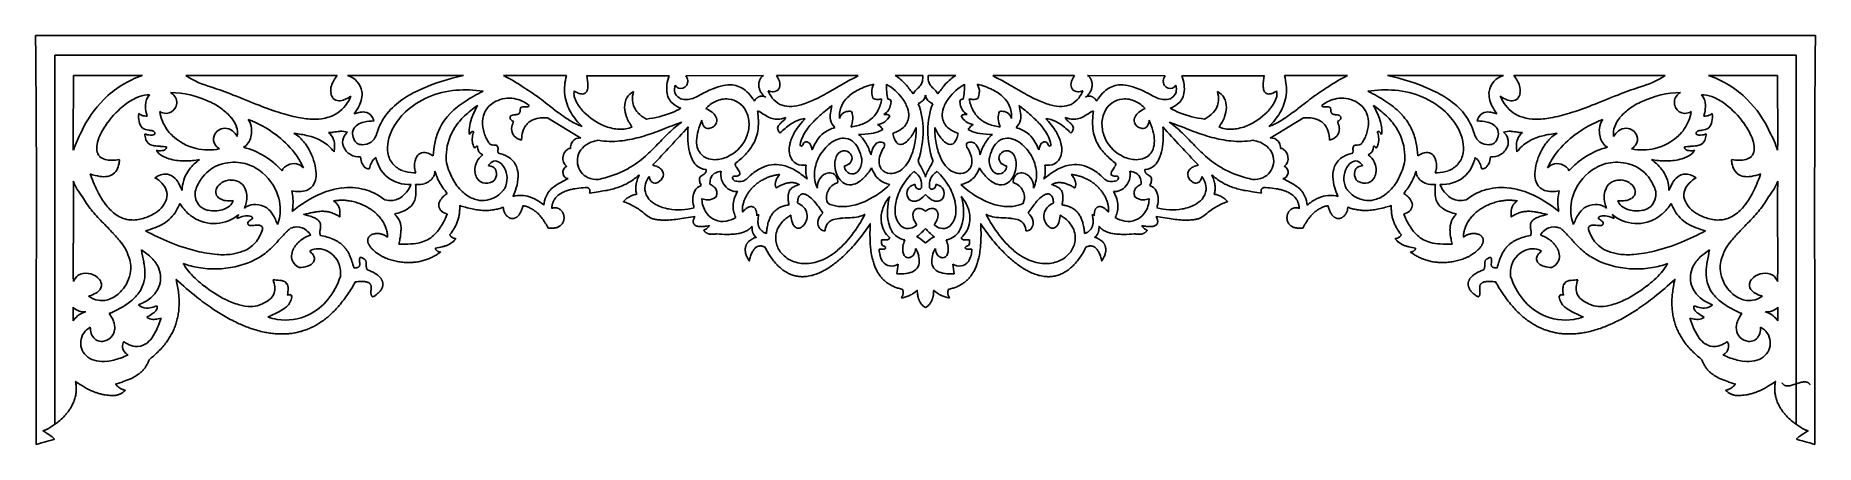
# Model space of a CAD drawing. Header units: millimetres. Extents: x -1870 to 562, y -551 to 7.
import ezdxf

# ---------------------------------------------------------------- set-up
doc = ezdxf.new("R2010")
doc.units = ezdxf.units.MM
doc.header["$MEASUREMENT"] = 0
doc.layers.add('DEFAULT_LAYER', color=1, linetype='Continuous', true_color=0xff0000)

msp = doc.modelspace()

# ---------------------------------------------------------------- linework, layer by layer
at = {"layer": 'DEFAULT_LAYER'}
for p, q in [((-1818.3, -137.3), (-1817.8, -47.2)), ((-1817.8, -47.2), (-1723.8, -47.2)), ((-1664.5, -47.3), (-1457.7, -47.3)), ((-1443.4, -47.2), (-1285.3, -47.2)), ((-1230.7, -47.3), (-1144.5, -47.3)), ((-1116.7, -47.4), (-1004.3, -47.4)), ((-981.3, -47.5), (-875.3, -47.2)), ((-876.9, -48.3), (-877.6, -49)), ((-876.1, -47.7), (-876.9, -48.3)), ((-875.3, -47.2), (-876.1, -47.7)), ((-857.7, -47.2), (-746, -47.2)), ((-746, -47.2), (-748.2, -48.8)), ((-695.5, -47.2), (-657.9, -47.2)), ((-612.6, -47.2), (-650.2, -47.2)), ((-562, -47.2), (-450.3, -47.2)), ((-559.9, -48.8), (-562, -47.2)), ((-432.8, -47.2), (-432, -47.7)), ((-326.8, -47.5), (-432.8, -47.2)), ((-432, -47.7), (-431.2, -48.3)), ((-431.2, -48.3), (-430.5, -49)), ((-191.4, -47.4), (-303.8, -47.4)), ((-77.4, -47.3), (-163.6, -47.3)), ((135.3, -47.2), (-22.7, -47.2)), ((356.5, -47.3), (149.7, -47.3)), ((509.8, -47.2), (415.7, -47.2)), ((510.3, -137.3), (509.8, -47.2)), ((-1258.3, -68.6), (-1262, -70.5)), ((-881.6, -57.7), (-881.7, -58.7)), ((-881.7, -58.7), (-881.7, -59.7)), ((-881.7, -59.7), (-881.7, -60.8)), ((-881.7, -60.8), (-881.6, -61.9)), ((-881.5, -56.6), (-881.6, -57.7)), ((-881.6, -61.9), (-881.5, -63)), ((-881.3, -55.7), (-881.5, -56.6)), ((-881.5, -63), (-881.3, -64)), ((-881, -54.7), (-881.3, -55.7)), ((-881.3, -64), (-881, -65.1)), ((-880.7, -53.8), (-881, -54.7)), ((-881, -65.1), (-880.6, -66.2)), ((-880.3, -52.9), (-880.7, -53.8)), ((-880.6, -66.2), (-880.2, -67.3)), ((-879.9, -52), (-880.3, -52.9)), ((-880.2, -67.3), (-879.7, -68.3)), ((-879.4, -51.2), (-879.9, -52)), ((-879.7, -68.3), (-879.2, -69.4)), ((-878.8, -50.4), (-879.4, -51.2)), ((-879.2, -69.4), (-878.6, -70.4)), ((-878.2, -49.6), (-878.8, -50.4)), ((-878.6, -70.4), (-877.9, -71.4)), ((-877.6, -49), (-878.2, -49.6)), ((-877.9, -71.4), (-877.2, -72.4)), ((-877.2, -72.4), (-876.3, -73.4)), ((-869.1, -68), (-868.3, -68.3)), ((-763.3, -56.7), (-787.2, -70.4)), ((-520.9, -70.4), (-544.7, -56.7)), ((-439.8, -68.3), (-439, -68)), ((-430.9, -72.4), (-431.7, -73.4)), ((-430.2, -71.4), (-430.9, -72.4)), ((-430.5, -49), (-429.9, -49.6)), ((-429.5, -70.4), (-430.2, -71.4)), ((-429.9, -49.6), (-429.3, -50.4)), ((-428.9, -69.4), (-429.5, -70.4)), ((-429.3, -50.4), (-428.7, -51.2)), ((-428.3, -68.3), (-428.9, -69.4)), ((-428.7, -51.2), (-428.2, -52)), ((-427.9, -67.3), (-428.3, -68.3)), ((-428.2, -52), (-427.8, -52.9)), ((-427.4, -66.2), (-427.9, -67.3)), ((-427.8, -52.9), (-427.4, -53.8)), ((-427.4, -53.8), (-427.1, -54.7)), ((-427.1, -65.1), (-427.4, -66.2)), ((-427.1, -54.7), (-426.8, -55.7)), ((-426.8, -64), (-427.1, -65.1)), ((-426.8, -55.7), (-426.6, -56.6)), ((-426.6, -63), (-426.8, -64)), ((-426.6, -56.6), (-426.4, -57.7)), ((-426.4, -61.9), (-426.6, -63)), ((-426.4, -57.7), (-426.4, -58.7)), ((-426.4, -58.7), (-426.3, -59.7)), ((-426.3, -59.7), (-426.4, -60.8)), ((-426.4, -60.8), (-426.4, -61.9)), ((-49.8, -68.6), (-46.1, -70.5)), ((-887.4, -81.6), (-887.6, -82.1)), ((-887.1, -81.1), (-887.4, -81.6)), ((-886.8, -80.6), (-887.1, -81.1)), ((-886.5, -80.1), (-886.8, -80.6)), ((-886.2, -79.6), (-886.5, -80.1)), ((-885.8, -79.2), (-886.2, -79.6)), ((-885.4, -78.8), (-885.8, -79.2)), ((-885, -78.4), (-885.4, -78.8)), ((-884.6, -78), (-885, -78.4)), ((-884.2, -77.7), (-884.6, -78)), ((-883.7, -77.3), (-884.2, -77.7)), ((-883.2, -77), (-883.7, -77.3)), ((-882.8, -76.7), (-883.2, -77)), ((-882.3, -76.5), (-882.8, -76.7)), ((-881.8, -76.2), (-882.3, -76.5)), ((-881.2, -76), (-881.8, -76.2)), ((-880.7, -75.8), (-881.2, -76)), ((-880.2, -75.7), (-880.7, -75.8)), ((-879.6, -75.5), (-880.2, -75.7)), ((-879.1, -75.4), (-879.6, -75.5)), ((-878.5, -75.4), (-879.1, -75.4)), ((-878, -75.3), (-878.5, -75.4)), ((-877.4, -75.3), (-878, -75.3)), ((-876.8, -75.4), (-877.4, -75.3)), ((-876.3, -75.4), (-876.8, -75.4)), ((-876.3, -73.4), (-875.4, -74.3)), ((-875.7, -75.5), (-876.3, -75.4)), ((-875.1, -75.6), (-875.7, -75.5)), ((-875.4, -74.3), (-874.5, -75.2)), ((-874.6, -75.8), (-875.1, -75.6)), ((-874, -76), (-874.6, -75.8)), ((-874.5, -75.2), (-873.4, -76.1)), ((-873.4, -76.3), (-874, -76)), ((-873.4, -76.1), (-872.3, -76.9)), ((-872.9, -76.5), (-873.4, -76.3)), ((-872.3, -76.9), (-872.9, -76.5)), ((-782, -88.1), (-788.3, -93.5)), ((-704.2, -79.7), (-705.6, -79.6)), ((-603.9, -79.7), (-602.5, -79.6)), ((-519.7, -93.5), (-526.1, -88.1)), ((-434.6, -76.1), (-435.7, -76.9)), ((-435.7, -76.9), (-435.2, -76.5)), ((-435.2, -76.5), (-434.6, -76.3)), ((-433.6, -75.2), (-434.6, -76.1)), ((-434.6, -76.3), (-434.1, -76)), ((-434.1, -76), (-433.5, -75.8)), ((-432.6, -74.3), (-433.6, -75.2)), ((-433.5, -75.8), (-433, -75.6)), ((-433, -75.6), (-432.4, -75.5)), ((-431.7, -73.4), (-432.6, -74.3)), ((-432.4, -75.5), (-431.8, -75.4)), ((-431.8, -75.4), (-431.2, -75.4)), ((-431.2, -75.4), (-430.7, -75.3)), ((-430.7, -75.3), (-430.1, -75.3)), ((-430.1, -75.3), (-429.6, -75.4)), ((-429.6, -75.4), (-429, -75.4)), ((-429, -75.4), (-428.4, -75.5)), ((-428.4, -75.5), (-427.9, -75.7)), ((-427.9, -75.7), (-427.4, -75.8)), ((-427.4, -75.8), (-426.8, -76)), ((-426.8, -76), (-426.3, -76.2)), ((-426.3, -76.2), (-425.8, -76.5)), ((-425.8, -76.5), (-425.3, -76.7)), ((-425.3, -76.7), (-424.8, -77)), ((-424.8, -77), (-424.4, -77.3)), ((-424.4, -77.3), (-423.9, -77.7)), ((-423.9, -77.7), (-423.5, -78)), ((-423.5, -78), (-423.1, -78.4)), ((-423.1, -78.4), (-422.7, -78.8)), ((-422.7, -78.8), (-422.3, -79.2)), ((-422.3, -79.2), (-421.9, -79.6)), ((-421.9, -79.6), (-421.6, -80.1)), ((-421.6, -80.1), (-421.3, -80.6)), ((-421.3, -80.6), (-421, -81.1)), ((-421, -81.1), (-420.7, -81.6)), ((-420.7, -81.6), (-420.5, -82.1)), ((-1216.6, -110), (-1217.1, -111)), ((-1170.3, -104.9), (-1124.7, -132.6)), ((-1035.3, -106.6), (-1036.1, -106.2)), ((-986.8, -110.7), (-993.3, -113.2)), ((-710.1, -100.4), (-711, -100.5)), ((-597.9, -100.4), (-597.1, -100.5)), ((-321.3, -110.7), (-314.7, -113.2)), ((-272.8, -106.6), (-271.9, -106.2)), ((-137.7, -104.9), (-183.4, -132.6)), ((-91.4, -110), (-91, -111)), ((-1818.1, -149), (-1818.3, -137.3)), ((-1720.5, -126.9), (-1719.3, -127.4)), ((-1517, -126.2), (-1513.6, -126.6)), ((-1277.1, -127.6), (-1275.8, -126)), ((-1250.9, -138.2), (-1254.2, -132.9)), ((-57.1, -138.2), (-53.9, -132.9)), ((-31, -127.6), (-32.3, -126)), ((208.9, -126.2), (205.5, -126.6)), ((412.5, -126.9), (411.2, -127.4)), ((510, -149), (510.3, -137.3)), ((-809, -148.8), (-808.6, -147.9)), ((-740.8, -162.6), (-741.2, -161.1)), ((-566.9, -161.1), (-567.2, -162.6)), ((-499.5, -147.9), (-499, -148.8)), ((-1794.9, -181.5), (-1794.1, -183.7)), ((-1413.9, -174.7), (-1413.3, -172.3)), ((-1324.1, -178), (-1323.5, -180.2)), ((-1269.6, -176.5), (-1269.4, -178.7)), ((-912.4, -172.2), (-909, -177.2)), ((-764.8, -170.8), (-764.8, -170.8)), ((-764.8, -170.8), (-764.8, -170.8)), ((-764.8, -170.8), (-764.8, -170.9)), ((-764.8, -170.9), (-764.8, -171.1)), ((-764.8, -171.1), (-764.8, -171.2)), ((-727.9, -173.7), (-728, -174)), ((-727.8, -173.5), (-727.9, -173.7)), ((-727.7, -173.5), (-727.8, -173.5)), ((-727.8, -173.5), (-727.8, -173.5)), ((-580.2, -173.7), (-580.3, -173.5)), ((-580.3, -173.5), (-580.3, -173.5)), ((-580.3, -173.5), (-580.3, -173.5)), ((-580, -174), (-580.2, -173.7)), ((-543.2, -170.8), (-543.3, -170.8)), ((-543.3, -171.1), (-543.2, -170.9)), ((-543.3, -171.2), (-543.3, -171.1)), ((-543.2, -170.9), (-543.2, -170.8)), ((-543.2, -170.8), (-543.2, -170.8)), ((-399.1, -177.2), (-395.7, -172.2)), ((-38.4, -176.5), (-38.6, -178.7)), ((16, -178), (15.5, -180.2)), ((105.9, -174.7), (105.2, -172.3)), ((486.8, -181.5), (486, -183.7)), ((-1392.8, -216.9), (-1394, -216)), ((-1350.6, -196.1), (-1349.8, -196.1)), ((-801.7, -201), (-801.7, -200.2)), ((-703.5, -213.1), (-702.9, -212.3)), ((-654, -209.7), (-654.1, -209.8)), ((-654, -209.8), (-654, -209.7)), ((-604.6, -213.1), (-605.2, -212.3)), ((-506.3, -200.2), (-506.3, -201)), ((42.5, -196.1), (41.7, -196.1)), ((84.7, -216.9), (85.9, -216)), ((-1592.6, -237.9), (-1592.3, -237.2)), ((-1573.2, -243), (-1573.2, -242.2)), ((-1307.2, -236.1), (-1307.9, -237.6)), ((-838.2, -238), (-838.3, -238.1)), ((-838.1, -238), (-838.2, -238)), ((-838, -238.1), (-838.1, -238)), ((-837.9, -238.2), (-838, -238.1)), ((-837.9, -238.3), (-837.9, -238.2)), ((-837.8, -239.3), (-837.9, -238.3)), ((-470.2, -238.3), (-470.3, -239.3)), ((-470.1, -238.1), (-470.2, -238.2)), ((-470.2, -238.2), (-470.2, -238.3)), ((-469.9, -238), (-470.1, -238.1)), ((-469.8, -238.1), (-469.9, -238)), ((-469.9, -238), (-469.9, -238)), ((-0.8, -236.1), (-0.2, -237.6)), ((265.2, -243), (265.1, -242.2)), ((284.6, -237.9), (284.2, -237.2)), ((-666.6, -251.8), (-665.8, -251.2)), ((-666.1, -267.4), (-665.2, -266.8)), ((-642.8, -266.8), (-642, -267.4)), ((-642.3, -251.2), (-641.5, -251.8)), ((-715.3, -284.2), (-711.4, -284.3)), ((-703.1, -269.5), (-702.7, -268.7)), ((-667.6, -284.3), (-667.5, -283.4)), ((-640.4, -284.3), (-640.5, -283.4)), ((-605, -269.5), (-605.4, -268.7)), ((-592.7, -284.2), (-596.6, -284.3)), ((-693, -317.9), (-691.3, -305)), ((-615, -317.9), (-616.8, -305)), ((-1797.4, -348.6), (-1796.4, -348.4)), ((489.3, -348.6), (488.3, -348.4)), ((-1801.2, -369.9), (-1802.3, -370)), ((-1717.5, -377.4), (-1715.2, -376)), ((409.4, -377.4), (407.1, -376)), ((493.2, -369.9), (494.2, -370)), ((-1744, -429.1), (-1743.8, -429)), ((-1743.8, -428.8), (-1743.8, -428.7)), ((-1743.8, -428.7), (-1743.8, -428.7)), ((-1743.8, -428.9), (-1743.8, -428.8)), ((-1743.8, -429), (-1743.8, -428.9)), ((435.7, -428.8), (435.7, -428.7)), ((435.7, -428.7), (435.8, -428.7)), ((435.7, -428.9), (435.7, -428.8)), ((435.8, -429), (435.7, -428.9)), ((435.9, -429.1), (435.8, -429))]:
    msp.add_line(p, q, dxfattribs=at)
for points in [[(-654, -364.2), (-653.3, -363.8), (-652.6, -363.3), (-651.9, -362.8), (-651.2, -362.2), (-650.6, -361.7), (-649.9, -361.1), (-649.3, -360.4), (-648.7, -359.8), (-648.2, -359.1), (-647.7, -358.4), (-647.2, -357.7), (-646.7, -357), (-646.3, -356.2), (-645.9, -355.5), (-645.5, -354.7), (-645.1, -353.9), (-644.8, -353.1), (-644.6, -352.3), (-644.3, -351.5), (-644.1, -350.7), (-643.8, -349.9), (-643.6, -349.1), (-643.5, -348.2), (-643.3, -347.4), (-643.1, -345.7), (-642.9, -344), (-642.9, -342.4), (-642.8, -340.7), (-640.3, -342.6), (-639.1, -343.5), (-637.8, -344.4), (-636.5, -345.3), (-635.2, -346.2), (-633.8, -346.9), (-633.1, -347.3), (-632.4, -347.6), (-631.1, -348.2), (-629.7, -348.8), (-628.4, -349.3), (-627, -349.7), (-625.6, -350.1), (-624.3, -350.5), (-622.8, -350.8), (-621.4, -351), (-621.9, -350.1), (-622.3, -349.2), (-622.7, -348.2), (-623, -347.2), (-623.2, -346.5), (-623.4, -345.7), (-623.6, -344.9), (-623.6, -344.5), (-623.6, -344.1), (-623.6, -343.5), (-623.6, -342.8), (-623.5, -342.1), (-623.3, -341.5), (-623.1, -340.8), (-622.9, -340.2), (-622.7, -339.7), (-622.5, -339.4), (-622.4, -339.2), (-621.1, -338.9), (-619.8, -338.6), (-618.5, -338.3), (-617.2, -337.9), (-616, -337.5), (-614.7, -337.1), (-613.5, -336.7), (-612.2, -336.2), (-611, -335.7), (-609.8, -335.1), (-608.6, -334.6), (-607.4, -334), (-606.3, -333.3), (-605.1, -332.7), (-604, -332), (-602.9, -331.2), (-601.9, -330.5), (-600.9, -329.8), (-599.9, -329), (-599, -328.3), (-598.1, -327.4), (-597.2, -326.6), (-596.3, -325.8), (-595.4, -324.9), (-594.6, -324), (-593.8, -323.1), (-593, -322.1), (-592.2, -321.2), (-591.5, -320.2), (-590.8, -319.2), (-590.1, -318.2), (-589.4, -317.1), (-588.7, -315.9), (-588, -314.7), (-587.3, -313.4), (-586.7, -312.1), (-586.1, -310.8), (-585.5, -309.5), (-585, -308.2), (-584.4, -306.9), (-583.9, -305.4), (-583.3, -303.9), (-582.8, -302.3), (-582.4, -300.8), (-582, -299.2), (-581.6, -297.6), (-581.2, -296.1), (-580.9, -294.5), (-580.4, -292), (-579.9, -289.6), (-579.6, -287.1), (-579.2, -284.6), (-579, -282.6), (-578.8, -280.5), (-578.7, -278.4), (-578.6, -276.4), (-578.4, -273.8), (-578.3, -271.3), (-578.3, -268.7), (-578.2, -266.2), (-578.2, -264.1), (-578.2, -262.1), (-578.3, -258), (-578.4, -253.9), (-578.6, -249.8), (-576.9, -252.3), (-575.2, -254.8), (-573.4, -257.3), (-571.6, -259.8), (-569.8, -262.3), (-568, -264.7), (-566.1, -267.1), (-564.2, -269.5), (-562.3, -271.9), (-560.4, -274.2), (-558.4, -276.6), (-556.4, -278.9), (-554.3, -281.1), (-552.3, -283.4), (-550.2, -285.6), (-548.1, -287.8), (-546.7, -289.3), (-545.3, -290.7), (-543.9, -292), (-542.4, -293.4), (-541, -294.8), (-539.5, -296.1), (-538, -297.4), (-536.5, -298.7), (-535, -300), (-533.4, -301.3), (-531.9, -302.5), (-530.3, -303.7), (-528.7, -304.9), (-527.1, -306.1), (-525.5, -307.3), (-523.9, -308.4), (-522.5, -309.4), (-521, -310.3), (-519.6, -311.2), (-518.1, -312.1), (-516.6, -312.9), (-515.1, -313.7), (-513.6, -314.5), (-512.1, -315.3), (-510.2, -316.2), (-508.4, -317), (-506.5, -317.8), (-504.6, -318.5), (-502.8, -319.1), (-501, -319.7), (-499.2, -320.2), (-497.4, -320.6), (-495.5, -321), (-493.7, -321.4), (-491.8, -321.6), (-489.9, -321.8), (-488.3, -321.9), (-486.8, -322), (-485.2, -322), (-483.6, -321.9), (-482.1, -321.8), (-480.5, -321.6), (-479, -321.4), (-477.4, -321.1), (-475.9, -320.8), (-474.4, -320.4), (-472.9, -319.9), (-471.4, -319.4), (-469.9, -318.9), (-468.5, -318.3), (-467, -317.6), (-465.6, -316.9), (-464, -316), (-462.4, -315), (-460.8, -314), (-459.3, -312.9), (-458.1, -312), (-456.9, -311), (-455.8, -310.1), (-454.6, -309.1), (-453.5, -308.1), (-452.5, -307), (-451.4, -306), (-450.4, -304.9), (-449.1, -303.4), (-447.8, -301.9), (-446.6, -300.4), (-445.4, -298.8), (-444.2, -297.2), (-443.1, -295.6), (-442, -294), (-440.9, -292.4), (-440, -291.1), (-439.2, -289.8), (-438.4, -288.5), (-437.7, -287.1), (-436.9, -285.8), (-436.2, -284.4), (-434.8, -281.7), (-433.9, -281.3), (-433, -280.9), (-432.1, -280.6), (-431.2, -280.4), (-430.4, -280.2), (-429.5, -280), (-428.7, -280), (-428.3, -280), (-427.8, -280), (-427.1, -280.1), (-426.4, -280.2), (-425.6, -280.4), (-424.9, -280.6), (-424.2, -280.9), (-423.5, -281.2), (-422.9, -281.6), (-422.3, -282.1), (-421.6, -282.7), (-420.9, -283.3), (-420.3, -284), (-419.7, -284.7), (-419, -285.6), (-418.4, -286.5), (-417.9, -287.4), (-417.3, -288.4), (-416.7, -289.8), (-416, -291.2), (-415.5, -292.7), (-414.9, -294.2), (-414.4, -295.7), (-414, -297.3), (-413.6, -298.8), (-413.2, -300.4), (-412.7, -299.6), (-412.2, -298.8), (-411.7, -298), (-411.3, -297.2), (-410.8, -296.3), (-410.4, -295.5), (-410, -294.6), (-409.6, -293.8), (-409.2, -292.5), (-408.7, -291.3), (-408.4, -290), (-408.2, -289.3), (-408.1, -288.7), (-407.9, -287.6), (-407.8, -286.6), (-407.8, -285.5), (-407.8, -284.5), (-407.9, -283.4), (-408, -282.4), (-408.2, -281.3), (-408.5, -280.3), (-408.7, -279.8), (-408.9, -279.2), (-409.1, -278.7), (-409.4, -278.2), (-409.7, -277.7), (-409.9, -277.2), (-410.2, -276.7), (-410.6, -276.2), (-411.3, -275.3), (-412, -274.5), (-412.9, -273.7), (-413.7, -273), (-414.8, -272.2), (-415.8, -271.5), (-416.9, -270.8), (-418, -270.2), (-419.2, -269.6), (-420.4, -269.1), (-421.6, -268.7), (-422.8, -268.3), (-422.5, -268), (-422.2, -267.7), (-421.4, -266.9), (-420.9, -266.5), (-420.4, -265.9), (-419.9, -265.3), (-419.4, -264.6), (-418.9, -263.7), (-418.7, -263.2), (-418.5, -262.7), (-418.3, -262.2), (-418.1, -261.6), (-417.9, -261), (-417.7, -260.3), (-417.5, -259.6), (-417.4, -258.9), (-417.3, -258.1), (-417.2, -257.3), (-417.1, -256.4), (-417, -255.4), (-417, -254.4), (-417, -253.4), (-416.6, -253.9), (-416.1, -254.4), (-415.7, -254.9), (-415.2, -255.4), (-414.7, -255.9), (-414.1, -256.3), (-413.1, -257.2), (-411.9, -258), (-410.7, -258.7), (-409.5, -259.4), (-408.2, -260), (-406.9, -260.6), (-405.5, -261.1), (-404.1, -261.6), (-402.6, -262), (-401.1, -262.4), (-399.6, -262.8), (-398, -263.1), (-396.4, -263.3), (-394.8, -263.5), (-393.2, -263.7), (-391.5, -263.9), (-389.8, -264), (-388.1, -264.1), (-386.4, -264.2), (-384.7, -264.2), (-383, -264.2), (-381.2, -264.2), (-379.5, -264.2), (-376, -264), (-372.5, -263.8), (-369.1, -263.6), (-368.5, -263.5), (-367.8, -263.5), (-367.6, -263.6), (-367.4, -263.6), (-367.1, -263.7), (-366, -263.9), (-364.9, -264), (-363.7, -264.1), (-362.6, -264.1), (-362, -264.1), (-361.3, -264.1), (-360.7, -264.1), (-360, -264), (-359.4, -263.9), (-358.7, -263.8), (-358.1, -263.6), (-357.5, -263.5), (-357, -263.3), (-356.5, -263.1), (-356.1, -262.9), (-355.6, -262.7), (-355.2, -262.4), (-354.7, -262.2), (-354.3, -261.9), (-353.9, -261.6), (-353.5, -261.3), (-353.1, -260.9), (-352.7, -260.6), (-352.4, -260.2), (-352, -259.8), (-351.7, -259.4), (-351.4, -259), (-351.1, -258.6), (-351.7, -258.3), (-352.4, -258), (-353, -257.7), (-353.6, -257.3), (-354.1, -256.9), (-354.7, -256.5), (-355.2, -256.1), (-355.8, -255.7), (-356.5, -254.9), (-357.3, -254.2), (-357.7, -253.7), (-358, -253.2), (-358.5, -252.4), (-356.9, -252.7), (-355.3, -253), (-353.7, -253.2), (-352, -253.4), (-350.5, -253.5), (-348.9, -253.6), (-348.2, -253.6), (-347.4, -253.6), (-346.6, -253.6), (-345.8, -253.6), (-344.8, -253.4), (-343.7, -253.3), (-342.6, -253.1), (-341.6, -252.8), (-341, -252.6), (-340.3, -252.3), (-339.7, -251.9), (-339.2, -251.5), (-338.7, -251.1), (-338.2, -250.7), (-337.9, -250.2), (-337.7, -250), (-337.5, -249.7), (-337.2, -249.1), (-337, -248.4), (-336.9, -247.7), (-336.8, -247), (-336.8, -246.6), (-336.8, -246.2), (-336.9, -245.4), (-337, -244.6), (-337.2, -243.9), (-337.5, -242.9), (-337.9, -241.9), (-338.3, -240.9), (-338.8, -240), (-332.9, -240.9), (-326.9, -241.8), (-323.9, -242.2), (-320.9, -242.7), (-318.3, -243.1), (-315.7, -243.4), (-313.1, -243.7), (-310.6, -244), (-308, -244.3), (-305.4, -244.5), (-302.8, -244.6), (-300.1, -244.7), (-298.4, -244.7), (-296.7, -244.7), (-294.9, -244.7), (-293.2, -244.6), (-291.5, -244.5), (-289.8, -244.4), (-288.1, -244.2), (-286.5, -244), (-285.4, -243.8), (-284.3, -243.6), (-283.2, -243.4), (-282.1, -243.1), (-281.2, -242.8), (-280.3, -242.4), (-279.4, -242), (-278.5, -241.6), (-277.7, -241.2), (-276.9, -240.8), (-276.1, -240.3), (-275.4, -239.8), (-273.5, -238.4), (-271.6, -237), (-269.8, -235.5), (-267.9, -234), (-266.4, -232.8), (-264.9, -231.7), (-263.3, -230.5), (-261.7, -229.5), (-260.1, -228.4), (-258.5, -227.4), (-256.8, -226.4), (-255.1, -225.5), (-253.5, -224.6), (-251.8, -223.8), (-250.1, -223), (-248.4, -222.2), (-246.7, -221.5), (-244.9, -220.8), (-243.2, -220.1), (-241.4, -219.5), (-242.3, -218.5), (-243.3, -217.5), (-244.2, -216.6), (-245.3, -215.7), (-246.3, -214.9), (-247.4, -214.1), (-248.5, -213.4), (-249.7, -212.7), (-250.8, -212.1), (-252, -211.5), (-253.2, -211), (-254.4, -210.6), (-255.7, -210.2), (-256.9, -209.9), (-258.2, -209.7), (-259.5, -209.5), (-259.1, -208), (-258.8, -206.6), (-258.6, -205.1), (-258.4, -203.7), (-258.3, -202.2), (-258.3, -200.7), (-258.4, -199.2), (-258.5, -197.8), (-258.7, -196.8), (-258.8, -195.9), (-259, -194.9), (-259.2, -194), (-259.7, -192.2), (-260.2, -190.3), (-260.8, -188.5), (-261.4, -186.7), (-262.7, -183.1), (-261.3, -184.4), (-259.7, -185.7), (-258.2, -186.9), (-256.7, -188.1), (-255.1, -189.3), (-253.4, -190.4), (-251.8, -191.5), (-250.1, -192.5), (-248.4, -193.5), (-246.7, -194.5), (-245, -195.4), (-243.2, -196.2), (-241.4, -197.1), (-239.6, -197.9), (-237.8, -198.6), (-235.9, -199.3), (-234, -200), (-232.1, -200.6), (-230.1, -201.2), (-228.2, -201.8), (-226.2, -202.3), (-224.2, -202.8), (-222.2, -203.3), (-220.2, -203.7), (-218.6, -204.1), (-217, -204.4), (-213.8, -204.9), (-207.3, -206), (-204.3, -206.4), (-201.2, -206.9), (-195.2, -207.8), (-195.3, -207.1), (-195.4, -206.4), (-195.5, -205.6), (-195.5, -204.9), (-195.5, -204.4), (-195.5, -203.9), (-195.4, -203.4), (-195.3, -203.1), (-195.2, -202.9), (-195, -202.5), (-194.8, -202.2), (-194.6, -201.8), (-194.3, -201.6), (-194, -201.3), (-193.7, -201.1), (-193, -200.6), (-192.4, -200.2), (-189.4, -200.3), (-186.5, -200.5), (-183.6, -200.7), (-180.7, -201), (-177.8, -201.4), (-174.9, -201.9), (-173.4, -202.2), (-172, -202.5), (-170.5, -202.8), (-169.1, -203.1), (-167.7, -203.5), (-166.3, -203.9), (-164.9, -204.3), (-163.5, -204.8), (-161.9, -205.4), (-160.4, -206), (-158.8, -206.7), (-158.1, -207.1), (-157.3, -207.5), (-155.9, -208.3), (-155.1, -208.8), (-154.4, -209.3), (-153.7, -209.8), (-153, -210.3), (-152.4, -210.8), (-151.7, -211.3), (-151.1, -211.9), (-150.5, -212.5), (-149.9, -213.1), (-149.3, -213.7), (-148.7, -214.4), (-148.2, -215.1), (-147.7, -215.7), (-147.2, -216.5), (-146.8, -217.1), (-146.5, -217.7), (-146.1, -218.4), (-145.8, -219), (-145.5, -219.7), (-145.2, -220.4), (-145, -221), (-144.7, -221.7), (-144.5, -222.4), (-144.3, -223.1), (-144.1, -223.8), (-144, -224.5), (-143.9, -225.3), (-143.8, -226), (-143.7, -226.7), (-143.6, -227.4), (-143.6, -227.8), (-143.5, -228.2), (-143.5, -228.4), (-143.5, -228.4), (-143.5, -228.5), (-144, -228.3), (-144.3, -228.3), (-144.6, -228.2), (-145.3, -228), (-146, -227.9), (-146.7, -227.9), (-147.4, -227.8), (-148.1, -227.8), (-148.9, -227.9), (-149.6, -228), (-150.3, -228.1), (-151, -228.3), (-151.6, -228.5), (-152.3, -228.7), (-153, -229), (-153.6, -229.3), (-154.2, -229.7), (-154.8, -230.1), (-155.4, -230.6), (-156, -231.1), (-156.5, -231.7), (-157.1, -232.3), (-157.6, -232.9), (-158, -233.6), (-158.4, -234.3), (-158.8, -235), (-159.1, -235.7), (-159.4, -236.4), (-159.7, -237.2), (-159.9, -238), (-160, -238.8), (-160.2, -239.6), (-160.2, -240.4), (-160.3, -241.2), (-160.3, -242), (-160.2, -242.8), (-160.1, -243.6), (-160, -244.4), (-159.8, -245.2), (-159.6, -246), (-159.3, -246.8), (-159, -247.6), (-158.6, -248.3), (-158.2, -249), (-157.7, -249.7), (-157.2, -250.3), (-156.6, -250.9), (-156.1, -251.5), (-155.4, -252.1), (-154.8, -252.6), (-154.1, -253.1), (-153.3, -253.5), (-152.5, -253.9), (-151.7, -254.3), (-150.8, -254.6), (-150, -254.9), (-149.1, -255.1), (-148.2, -255.3), (-147.3, -255.5), (-146.2, -255.6), (-145.1, -255.8), (-143.9, -255.8), (-142.8, -255.8), (-141.7, -255.8), (-140.6, -255.7), (-139.5, -255.6), (-138.3, -255.4), (-137.5, -253.8), (-136.6, -252.1), (-135.7, -250.4), (-134.7, -248.8), (-133.7, -247.2), (-132.7, -245.6), (-131.6, -244.1), (-130.5, -242.5), (-129.6, -241.3), (-128.7, -240.2), (-127.8, -239.1), (-126.8, -238), (-125.8, -236.9), (-124.7, -235.9), (-123.7, -234.9), (-122.6, -233.9), (-121.6, -233.1), (-120.6, -232.3), (-119.5, -231.5), (-118.4, -230.8), (-117.3, -230.1), (-116.2, -229.4), (-115.1, -228.8), (-113.9, -228.2), (-112.8, -227.7), (-111.6, -227.1), (-110.3, -226.7), (-109.1, -226.2), (-107.9, -225.9), (-106.6, -225.5), (-105.4, -225.2), (-104.1, -225), (-103.8, -226.2), (-103.4, -227.5), (-103.1, -228.7), (-102.6, -229.9), (-102.2, -231.1), (-101.7, -232.3), (-101.2, -233.5), (-100.6, -234.7), (-100.1, -235.6), (-99.5, -236.5), (-98.9, -237.3), (-98.2, -238.2), (-97.8, -238.7), (-97.3, -239.2), (-96.8, -239.7), (-96.3, -240.2), (-95.9, -240.5), (-95.5, -240.8), (-95, -241.1), (-94.5, -241.3), (-94.1, -241.6), (-93.6, -241.8), (-93.1, -242), (-92.6, -242.1), (-92.1, -242.3), (-91.5, -242.4), (-91, -242.5), (-90.5, -242.5), (-89.9, -242.5), (-89.4, -242.5), (-88.9, -242.5), (-88.4, -242.4), (-87.7, -242.3), (-87.1, -242.1), (-86.6, -241.9), (-86, -241.7), (-85.4, -241.4), (-84.9, -241.1), (-84.4, -240.8), (-83.9, -240.4), (-83.3, -240), (-82.8, -239.6), (-82.4, -239.2), (-81.9, -238.7), (-81.5, -238.3), (-81, -237.8), (-80.6, -237.3), (-80.3, -236.8), (-79.9, -236.2), (-79.6, -235.7), (-79.3, -235.1), (-79, -234.5), (-78.7, -234), (-78.5, -233.4), (-78.2, -232.8), (-78, -232.1), (-77.8, -231.5), (-77.7, -230.9), (-77.6, -230.3), (-77.5, -229.6), (-77.4, -229), (-77.3, -228.3), (-77.3, -227.7), (-77.3, -227.1), (-75.7, -227.6), (-74.1, -228.2), (-72.5, -228.7), (-70.8, -229.2), (-69.2, -229.6), (-67.5, -230), (-65.9, -230.3), (-64.2, -230.6), (-62.5, -230.9), (-60.8, -231.1), (-59.1, -231.3), (-57.4, -231.4), (-55.7, -231.5), (-54, -231.6), (-52.3, -231.6), (-50.6, -231.5), (-48.7, -231.5), (-46.7, -231.3), (-44.7, -231.1), (-42.7, -230.9), (-40.8, -230.6), (-38.8, -230.3), (-36.9, -229.9), (-34.9, -229.5), (-32.6, -229), (-30.2, -228.5), (-27.9, -227.8), (-25.6, -227.2), (-21.7, -226.1), (-19.7, -225.5), (-17.8, -224.8), (-17.8, -226.2), (-17.8, -227.5), (-17.8, -228.9), (-17.8, -230.2), (-17.7, -231.5), (-17.6, -232.9), (-17.5, -234.2), (-17.3, -235.6), (-17.1, -236.9), (-16.9, -238.2), (-16.7, -239.5), (-16.4, -240.9), (-16.1, -242.2), (-15.7, -243.5), (-15.3, -244.8), (-14.9, -246), (-14.4, -247.3), (-13.9, -248.5), (-13.4, -249.8), (-12.8, -251), (-12.2, -252.2), (-11.6, -253.4), (-11, -254.6), (-10.3, -255.7), (-9.6, -256.9), (-8.9, -258), (-8.2, -259.1), (-7.4, -260.2), (-5.9, -262.4), (-4.2, -264.6), (-4.4, -265), (-4.5, -265.5), (-4.8, -265.9), (-5, -266.4), (-5.3, -266.8), (-5.6, -267.1), (-6, -267.4), (-6.4, -267.7), (-7.1, -268.2), (-7.8, -268.6), (-8.5, -268.9), (-9.2, -269.2), (-10, -269.5), (-10.7, -269.8), (-11.5, -270), (-12.3, -270.1), (-11.8, -270.8), (-11.3, -271.5), (-10.8, -272.1), (-10.2, -272.7), (-9.6, -273.3), (-9.1, -273.9), (-8.4, -274.4), (-7.8, -275), (-7.2, -275.5), (-6.5, -275.9), (-5.8, -276.4), (-5.1, -276.9), (-4.4, -277.3), (-3.7, -277.7), (-3, -278), (-2.2, -278.4), (-1.2, -278.8), (-0.2, -279.3), (0.9, -279.7), (1.9, -280), (3, -280.4), (4, -280.7), (5.1, -281), (6.2, -281.3), (8.5, -281.8), (10.7, -282.3), (15.3, -283.2), (15.3, -283.5), (15.3, -283.7), (15.3, -284), (15.2, -284.2), (15, -284.7), (14.7, -285.2), (14.4, -285.6), (14, -286), (13.6, -286.3), (13.2, -286.6), (12.6, -287.1), (12, -287.4), (11.3, -287.7), (10.6, -288), (10, -288.1), (9.6, -288.2), (9.3, -288.3), (8.9, -288.3), (8.7, -288.3), (8.4, -288.3), (9.6, -289.2), (10.8, -290), (12, -290.8), (13.3, -291.6), (14.5, -292.4), (15.8, -293.1), (17.1, -293.8), (18.3, -294.5), (19.6, -295.2), (20.9, -295.8), (22.3, -296.4), (23.6, -297), (24.9, -297.5), (26.3, -298.1), (27.7, -298.6), (29, -299), (30.6, -299.5), (32.1, -300), (33.7, -300.4), (35.3, -300.8), (36.8, -301.2), (38.4, -301.5), (40, -301.8), (41.6, -302), (43.2, -302.2), (44.8, -302.4), (46.4, -302.6), (48, -302.7), (49.6, -302.7), (51.2, -302.8), (52.8, -302.8), (54.5, -302.7), (56.3, -302.7), (58.1, -302.5), (60, -302.4), (61.8, -302.2), (63.7, -301.9), (65.5, -301.6), (67.3, -301.3), (69.1, -300.9), (70.9, -300.5), (72.7, -300.1), (74.5, -299.6), (76.3, -299.1), (78, -298.5), (79.8, -297.9), (81.5, -297.3), (83.2, -296.6), (85, -295.9), (86.8, -295.1), (87.6, -294.7), (88.4, -294.3), (89.7, -293.5), (91, -292.7), (92.3, -291.8), (93.6, -290.9), (96, -289.2), (97.2, -288.3), (98.3, -287.4), (99.5, -286.4), (100.6, -285.4), (101.6, -284.4), (102.6, -283.3), (103.3, -282.6), (104, -281.7), (104.6, -280.9), (105.2, -280.1), (105.7, -279.3), (106.1, -278.6), (106.5, -277.8), (106.9, -277), (107.1, -276.5), (107.3, -275.9), (107.5, -275.3), (107.7, -274.7), (107.8, -274.1), (107.9, -273.5), (107.9, -272.9), (107.9, -272.2), (107.9, -271.7), (107.8, -271.2), (107.7, -270.7), (107.6, -270.2), (107.4, -269.7), (107.2, -269.2), (106.9, -268.7), (106.7, -268.2), (106.4, -267.8), (106.1, -267.4), (105.7, -267), (105.4, -266.6), (105, -266.2), (104.6, -265.9), (104.2, -265.6), (103.7, -265.3), (103.1, -265), (102.6, -264.6), (102, -264.4), (101.3, -264.1), (100.7, -263.9), (100.1, -263.7), (99.4, -263.5), (98.8, -263.4), (98.1, -263.3), (97.3, -263.2), (96.6, -263.1), (95.8, -263), (95.1, -263), (94.3, -263), (93.6, -263), (92.8, -263.1), (92, -263.2), (91.2, -263.3), (90.4, -263.5), (89.6, -263.7), (88.8, -263.9), (88, -264.1), (87.2, -264.4), (86.4, -264.7), (85.7, -265), (84.9, -265.4), (84.2, -265.8), (83.5, -266.2), (82.8, -266.6), (82.1, -267), (81.4, -267.5), (80.7, -268), (80.8, -266.8), (80.9, -265.6), (81, -264.1), (81.2, -262.7), (81.5, -261.2), (81.8, -259.7), (82.2, -258.2), (82.6, -256.8), (83, -255.6), (83.4, -254.4), (83.8, -253.3), (84.3, -252.2), (84.8, -251.1), (85.4, -250), (85.9, -248.9), (86.5, -247.9), (87.3, -246.6), (88.2, -245.3), (89, -244), (89.9, -242.8), (90.9, -241.6), (91.9, -240.4), (92.9, -239.3), (93.9, -238.2), (95, -237.1), (96.1, -236.1), (97.2, -235), (98.4, -234), (99.5, -233.1), (100.7, -232.1), (102, -231.2), (103.2, -230.3), (104.7, -229.3), (106.2, -228.4), (107.8, -227.4), (109.3, -226.6), (110.9, -225.7), (112.5, -224.9), (114.2, -224.1), (115.8, -223.4), (117.5, -222.7), (119.2, -222.1), (120.9, -221.4), (122.6, -220.9), (124.3, -220.4), (126, -219.9), (127.8, -219.4), (129.6, -219), (131.2, -218.7), (132.8, -218.4), (134.4, -218.2), (136, -218), (137.6, -217.8), (139.3, -217.7), (140.9, -217.6), (142.6, -217.5), (144, -217.5), (145.5, -217.6), (147, -217.6), (148.4, -217.8), (149.9, -217.9), (151.4, -218.1), (152.8, -218.3), (154.3, -218.6), (153.5, -219.2), (152.8, -219.8), (152, -220.4), (151.3, -221.1), (150.7, -221.8), (150, -222.5), (149.4, -223.2), (148.9, -224), (148.3, -224.9), (147.8, -225.9), (147.3, -226.8), (146.9, -227.8), (146.7, -228.6), (146.4, -229.4), (146.3, -230.1), (146.1, -230.9), (146, -231.7), (145.9, -232.5), (145.9, -233.3), (145.8, -234.1), (145.8, -235.7), (145.9, -237.3), (146, -238.9), (146.1, -240.4), (147.5, -239.5), (149, -238.6), (150.4, -237.7), (151.9, -236.9), (153.4, -236.2), (154.9, -235.6), (156.5, -235), (158.2, -234.4), (159.6, -234), (161, -233.6), (162.5, -233.3), (163.9, -233.1), (165.4, -232.9), (166.9, -232.8), (168.3, -232.7), (169.8, -232.7), (170.7, -232.7), (171.6, -232.7), (173.5, -232.8), (175.3, -233), (177.2, -233.2), (178.6, -233.4), (180.1, -233.7), (181.6, -234), (183, -234.2), (186, -234.9), (188.9, -235.5), (192, -236.3), (195.2, -237), (193.5, -237.4), (191.7, -237.8), (190, -238.3), (188.2, -238.8), (186.5, -239.3), (184.8, -239.9), (183.1, -240.5), (181.4, -241.2), (180.4, -241.7), (179.4, -242.2), (178.4, -242.8), (177.5, -243.4), (176.8, -243.8), (176.2, -244.3), (175.6, -244.8), (175, -245.3), (174.5, -245.9), (174.1, -246.4), (173.7, -247), (173.3, -247.6), (173, -248.3), (172.8, -248.9), (172.6, -249.6), (172.4, -250.3), (172.3, -251), (172.2, -251.7), (172.2, -252.4), (172.2, -253.2), (172.4, -254.6), (172.5, -256), (172.7, -257.4), (173, -258.8), (173.1, -259.6), (173.2, -260.5), (173.2, -261.4), (173.2, -262.3), (173.1, -263.2), (173, -264), (172.8, -264.9), (172.5, -265.7), (170.2, -266.2), (167.9, -266.7), (165.6, -267.3), (163.3, -267.9), (161, -268.6), (158.8, -269.4), (156.5, -270.2), (155.4, -270.7), (154.4, -271.1), (153.4, -271.6), (152.5, -272), (151.6, -272.5), (150.7, -273), (149.8, -273.5), (148.9, -274), (148.1, -274.6), (147.2, -275.1), (146.4, -275.7), (145.6, -276.3), (144.8, -276.9), (144, -277.6), (143.2, -278.2), (142.4, -278.9), (141.7, -279.6), (141, -280.4), (140.3, -281), (139.7, -281.7), (139.1, -282.4), (138.5, -283.1), (137.9, -283.9), (137.3, -284.6), (136.3, -286.1), (135.3, -287.7), (134.3, -289.3), (133.5, -291), (132.7, -292.7), (131.8, -294.7), (130.9, -296.8), (130.1, -299), (129.4, -301.1), (128.7, -303.2), (128.1, -305.4), (127.5, -307.6), (126.9, -309.7), (126.2, -309.8), (125.6, -309.8), (125, -309.8), (124.4, -309.8), (123.8, -309.8), (123.2, -309.7), (122.6, -309.6), (122, -309.5), (121.5, -309.4), (121, -309.2), (120.5, -308.9), (120, -308.6), (119.7, -308.2), (119.3, -307.8), (119.2, -307.6), (119.1, -307.4), (119, -307.1), (118.9, -306.8), (118.8, -306.4), (118.7, -305.9), (118.7, -305.5), (118.7, -305), (118.9, -303.3), (118.9, -302.4), (119.1, -301.5), (119.2, -300.5), (119.3, -299.6), (119.3, -298.6), (119.2, -297.7), (119.1, -297.4), (119.1, -297.1), (118.8, -296.6), (118.6, -296.1), (118.2, -295.6), (117.4, -295.8), (116.5, -296), (115.6, -296.3), (114.8, -296.7), (114, -297), (113.2, -297.4), (112.9, -297.6), (112.5, -297.9), (112.2, -298.2), (111.9, -298.5), (111.6, -298.8), (111.3, -299.1), (111, -299.5), (110.8, -299.9), (110.6, -300.3), (110.5, -300.7), (110.3, -301.1), (110.2, -301.5), (110, -302.6), (109.9, -303.8), (109.9, -304.9), (109.8, -306), (109.8, -306.9), (109.8, -307.9), (109.7, -308.8), (109.6, -309.7), (109.4, -310.4), (109.3, -311.1), (109.1, -311.7), (108.8, -312.4), (107.4, -312.9), (106, -313.5), (104.6, -314.1), (103.2, -314.7), (101.8, -315.4), (100.5, -316), (99.1, -316.8), (97.8, -317.5), (97, -318), (96.2, -318.6), (95.4, -319.1), (94.6, -319.7), (93.9, -320.3), (93.1, -320.9), (92.4, -321.6), (91.7, -322.3), (91.3, -322.7), (90.8, -323.2), (90.4, -323.7), (90, -324.2), (89.7, -324.7), (89.3, -325.3), (89, -325.8), (88.7, -326.4), (88.4, -327), (88.2, -327.6), (87.9, -328.2), (87.7, -328.8), (87.6, -329.4), (87.4, -330), (87.3, -330.6), (87.3, -331.3), (87.2, -331.8), (87.2, -332.4), (87.3, -333), (87.3, -333.5), (87.4, -334.1), (87.5, -334.6), (87.6, -335.2), (87.7, -335.7), (88, -336.4), (88.2, -337.1), (88.5, -337.8), (88.9, -338.5), (89.2, -339.1), (89.6, -339.8), (90.5, -341), (90.9, -341.6), (91.4, -342.3), (92, -342.9), (92.5, -343.5), (93.1, -344), (93.7, -344.6), (94.3, -345.1), (94.9, -345.6), (95.7, -346.3), (96.6, -346.9), (97.5, -347.5), (98.4, -348.1), (99.8, -348.9), (100.5, -349.3), (101.2, -349.7), (101.5, -349.4), (101.8, -349.1), (102.1, -348.7), (102.3, -348.4), (102.6, -348), (102.7, -347.6), (102.9, -347.2), (103.1, -346.8), (103.2, -346.2), (103.3, -345.6), (103.4, -345), (103.4, -344.4), (103.5, -343.4), (103.4, -342.5), (103.4, -341.5), (103.3, -340.6), (103.2, -339.4), (103.1, -338.1), (103.1, -336.9), (103.2, -335.7), (103.2, -335.2), (103.3, -334.7), (103.4, -334.2), (103.6, -333.7), (103.8, -333.2), (104, -332.8), (104.3, -332.3), (104.6, -331.9), (105, -331.5), (105.3, -331.2), (105.7, -330.8), (106.2, -330.5), (106.9, -330.1), (107.6, -329.8), (108.4, -329.5), (109.2, -329.2), (110, -329), (110.8, -328.9), (111.7, -328.8), (112.5, -328.7), (113.7, -328.6), (114.9, -328.5), (116.2, -328.5), (117.4, -328.5), (119.3, -328.6), (121.1, -328.7), (123, -328.9), (124.8, -329.1), (126, -331.2), (127.2, -333.3), (128.4, -335.4), (129.7, -337.5), (131, -339.6), (132.3, -341.6), (133.6, -343.7), (135, -345.7), (136.3, -347.7), (137.7, -349.7), (139.2, -351.7), (140.6, -353.7), (142.1, -355.6), (143.6, -357.5), (145.1, -359.4), (146.7, -361.3), (148.1, -362.9), (149.5, -364.5), (150.9, -366), (152.3, -367.6), (153.8, -369.1), (155.3, -370.5), (156.8, -372), (158.4, -373.4), (159.7, -374.7), (161.1, -375.9), (162.6, -377.1), (164, -378.3), (165.5, -379.5), (166.9, -380.6), (168.4, -381.8), (170, -382.9), (171.4, -383.8), (172.8, -384.8), (174.2, -385.7), (175.6, -386.6), (177.1, -387.4), (178.6, -388.3), (180, -389.1), (181.5, -389.9), (183, -390.6), (184.6, -391.4), (186.1, -392.1), (187.7, -392.8), (189.2, -393.4), (190.8, -394), (192.4, -394.6), (194, -395.2), (195.5, -395.7), (197.1, -396.2), (198.6, -396.7), (200.2, -397.1), (201.8, -397.5), (203.4, -397.9), (205, -398.2), (206.5, -398.6), (208.1, -398.9), (209.8, -399.1), (211.4, -399.4), (213, -399.6), (214.6, -399.8), (216.2, -399.9), (217.8, -400.1), (219.5, -400.2), (221.3, -400.3), (223.2, -400.3), (225.1, -400.3), (227, -400.3), (228.8, -400.3), (230.7, -400.2), (232.6, -400.1), (234.4, -399.9), (236.3, -399.7), (238.2, -399.5), (240, -399.3), (241.9, -399), (243.7, -398.8), (245.6, -398.4), (247.4, -398.1), (249.3, -397.7), (251.6, -397.2), (254, -396.7), (256.3, -396.1), (258.6, -395.4), (260.9, -394.8), (263.2, -394.1), (265.5, -393.3), (267.8, -392.6), (269.8, -391.8), (271.8, -391.1), (273.8, -390.4), (275.8, -389.6), (277.8, -388.8), (279.8, -387.9), (281.7, -387.1), (283.7, -386.2), (286.1, -385.1), (288.5, -383.9), (290.9, -382.7), (293.3, -381.5), (295.6, -380.3), (298, -379.1), (300.3, -377.8), (302.6, -376.5), (304.9, -375.1), (307.2, -373.8), (309.5, -372.4), (311.7, -371), (314, -369.6), (316.2, -368.1), (318.4, -366.7), (320.6, -365.2), (323.3, -363.3), (325.9, -361.5), (328.6, -359.6), (331.2, -357.7), (333.8, -355.7), (336.4, -353.8), (339, -351.8), (341.5, -349.8), (345.1, -346.9), (348.7, -344), (352.2, -341), (355.7, -338), (359.2, -335), (362.7, -331.9), (369.6, -325.8), (369, -328.4), (368.4, -330.9), (368, -333.2), (367.6, -335.5), (367.2, -337.8), (366.9, -340.1), (366.6, -342.4), (366.3, -344.7), (366.1, -346.6), (365.9, -348.6), (365.8, -350.5), (365.6, -352.4), (365.6, -354.4), (365.5, -356.3), (365.5, -358.3), (365.5, -360.2), (365.6, -362), (365.7, -363.8), (365.8, -365.6), (366, -367.4), (366.2, -369.2), (366.4, -370.9), (366.6, -372.7), (366.9, -374.5), (367.3, -376.2), (367.6, -378), (368, -379.8), (368.4, -381.5), (368.9, -383.2), (369.4, -384.9), (370, -386.7), (370.5, -388.4), (371.1, -390), (371.8, -391.6), (372.4, -393.3), (373.1, -394.9), (373.9, -396.5), (374.6, -398.1), (375.4, -399.6), (376.3, -401.2), (377.1, -402.7), (378, -404.2), (378.9, -405.7), (379.9, -407.2), (380.8, -408.6), (381.8, -410.1), (382.9, -411.5), (383.9, -412.9), (385.2, -414.5), (386.5, -416.2), (387.9, -417.8), (389.3, -419.3), (390.7, -420.9), (392.1, -422.4), (393.5, -423.9), (395, -425.4), (396.4, -426.7), (397.8, -428), (399.3, -429.3), (400.7, -430.6), (402.2, -431.8), (403.6, -433), (406.6, -435.5), (407, -436.6), (407.5, -437.8), (407.9, -438.9), (408.4, -440), (409, -441.1), (409.5, -442.2), (410.1, -443.3), (410.8, -444.3), (411.5, -445.4), (412.2, -446.4), (412.9, -447.3), (413.7, -448.3), (414.4, -449.2), (415.3, -450.1), (416.1, -451), (417, -451.9), (417.8, -452.6), (418.5, -453.2), (419.3, -453.9), (420.1, -454.5), (421, -455.2), (421.8, -455.8), (423.5, -456.9), (425.3, -458), (427.1, -459), (428.9, -460), (430.7, -460.9), (431.9, -461.4), (433.2, -462), (435.6, -463), (438.1, -463.9), (440.6, -464.9), (442, -465.4), (443.5, -465.9), (446.4, -466.9), (449.4, -467.8), (452.3, -468.7), (451.7, -469.5), (451.1, -470.3), (450.4, -471), (449.7, -471.7), (449, -472.4), (448.2, -473), (447.4, -473.6), (446.5, -474.2), (445.7, -474.7), (444.8, -475.2), (443.9, -475.6), (442.9, -476), (442, -476.3), (441, -476.7), (440, -476.9), (439, -477.2), (439.8, -477.9), (440.6, -478.6), (441.5, -479.3), (442.5, -480.1), (443.2, -480.6), (444, -481), (444.7, -481.5), (445.5, -481.9), (446.3, -482.3), (447.1, -482.7), (447.9, -483), (448.8, -483.3), (449.6, -483.5), (450.5, -483.7), (451.3, -483.9), (452.2, -484.1), (453.1, -484.2), (453.9, -484.3), (454.8, -484.3), (455.7, -484.4), (456.8, -484.3), (457.9, -484.3), (460, -484.2), (462.1, -484), (464.3, -483.8), (466.7, -483.4), (467.9, -483.2), (469.1, -483), (470.4, -482.8), (471.6, -482.5), (472.8, -482.2), (474, -481.9), (475.2, -481.6), (476.4, -481.2), (477.7, -480.8), (478.9, -480.4), (480.2, -480), (481.4, -479.5), (482.7, -479), (484, -478.5), (485.2, -477.9), (486.6, -477.3), (487.9, -476.7), (489.2, -476), (490.6, -475.3), (491.9, -474.6), (493.3, -473.8), (494.8, -473), (497.7, -471.3), (500.7, -469.4), (503.8, -467.4), (507.1, -465.1), (506.8, -466.4), (506.6, -467.6), (506.4, -468.9), (506.3, -470.1), (506.2, -471.4), (506.1, -472.6), (506.1, -473.9), (506, -475.2), (506.1, -476.4), (506.1, -477.7), (506.2, -479), (506.3, -480.2), (506.5, -481.5), (506.7, -482.7), (506.9, -484), (507.1, -485.2), (507.5, -486.8), (507.9, -488.3), (508.4, -489.8), (508.9, -491.3), (509.4, -492.8), (510, -494.3), (510.7, -495.8), (511.4, -497.2), (512, -498.3), (512.5, -499.3), (513.2, -500.4), (513.8, -501.4), (514.4, -502.4), (515.1, -503.5), (515.8, -504.5), (516.5, -505.5), (517.3, -506.5), (518, -507.5), (518.8, -508.5), (519.6, -509.5), (520.5, -510.4), (521.3, -511.4), (522.2, -512.3), (523.1, -513.3), (524.9, -515.1), (526.7, -516.8), (528.6, -518.5), (530.6, -520.1), (531.9, -521.1), (533.1, -522.1), (534.4, -523.1), (535.7, -524.1), (537, -525), (538.4, -525.9), (539.7, -526.8), (541.1, -527.7), (542.6, -528.7), (543.4, -529.2), (544.2, -529.6), (545, -530), (545.9, -530.5), (546.7, -530.8), (547.6, -531.2), (548.6, -531.5), (549.5, -531.9), (550.5, -532.3), (551.5, -532.7), (548.5, -534.6), (545.8, -536.3), (543.6, -537.7), (541.7, -539), (540.2, -540.1), (538.9, -541), (537.9, -541.8), (537.2, -542.4), (536.6, -542.9), (536.3, -543.4), (536.2, -543.5), (536.1, -543.7), (536.1, -543.8), (536.1, -543.9), (536.1, -544), (536.2, -544.1), (536.3, -544.2), (536.5, -544.3), (536.8, -544.4), (540, -545.4), (543.3, -546.4), (546.6, -547.3), (549.9, -548.2), (553.8, -549.2), (557.7, -550.3), (560.6, -551.1), (560.7, -522.5), (560.7, -493.9), (560.7, -465.2), (560.7, -436.6), (560.7, -381), (560.6, -325.3), (560.5, -269.7), (560.5, -214.1), (560.5, -186.4), (560.6, -158.7), (560.6, -131), (560.7, -103.4), (560.9, -75.7), (561.1, -48), (561.3, -20.3), (561.6, 7.3), (-653.9, 7.3), (-654, 7.3), (-654.2, 7.3), (-1869.6, 7.3), (-1869.4, -20.3), (-1869.1, -48), (-1868.9, -75.7), (-1868.8, -103.4), (-1868.7, -131), (-1868.6, -158.7), (-1868.6, -186.4), (-1868.6, -214.1), (-1868.6, -269.7), (-1868.7, -325.3), (-1868.7, -381), (-1868.8, -436.6), (-1868.8, -465.2), (-1868.8, -493.9), (-1868.8, -522.5), (-1868.7, -551.1), (-1865.7, -550.3), (-1861.8, -549.2), (-1857.9, -548.2), (-1854.7, -547.3), (-1851.4, -546.4), (-1848.1, -545.4), (-1844.8, -544.4), (-1844.6, -544.3), (-1844.4, -544.2), (-1844.2, -544.1), (-1844.2, -544), (-1844.2, -543.9), (-1844.2, -543.8), (-1844.2, -543.7), (-1844.3, -543.5), (-1844.4, -543.4), (-1844.7, -542.9), (-1845.2, -542.4), (-1846, -541.8), (-1847, -541), (-1848.2, -540.1), (-1849.8, -539), (-1851.7, -537.7), (-1853.9, -536.3), (-1856.5, -534.6), (-1859.5, -532.7), (-1858.6, -532.3), (-1857.6, -531.9), (-1856.6, -531.5), (-1855.7, -531.2), (-1854.8, -530.8), (-1853.9, -530.5), (-1853.1, -530), (-1852.3, -529.6), (-1851.5, -529.2), (-1850.7, -528.7), (-1849.1, -527.7), (-1847.8, -526.8), (-1846.4, -525.9), (-1845.1, -525), (-1843.8, -524.1), (-1842.5, -523.1), (-1841.2, -522.1), (-1839.9, -521.1), (-1838.7, -520.1), (-1836.7, -518.5), (-1834.8, -516.8), (-1832.9, -515.1), (-1831.1, -513.3), (-1830.3, -512.3), (-1829.4, -511.4), (-1828.5, -510.4), (-1827.7, -509.5), (-1826.9, -508.5), (-1826.1, -507.5), (-1825.3, -506.5), (-1824.6, -505.5), (-1823.9, -504.5), (-1823.2, -503.5), (-1822.5, -502.4), (-1821.9, -501.4), (-1821.2, -500.4), (-1820.6, -499.3), (-1820, -498.3), (-1819.5, -497.2), (-1818.8, -495.8), (-1818.1, -494.3), (-1817.5, -492.8), (-1816.9, -491.3), (-1816.4, -489.8), (-1816, -488.3), (-1815.6, -486.8), (-1815.2, -485.2), (-1814.9, -484), (-1814.7, -482.7), (-1814.5, -481.5), (-1814.4, -480.2), (-1814.3, -479), (-1814.2, -477.7), (-1814.1, -476.4), (-1814.1, -475.2), (-1814.1, -473.9), (-1814.2, -472.6), (-1814.3, -471.4), (-1814.4, -470.1), (-1814.5, -468.9), (-1814.7, -467.6), (-1814.9, -466.4), (-1815.1, -465.1), (-1811.9, -467.4), (-1808.8, -469.4), (-1805.7, -471.3), (-1802.8, -473), (-1801.4, -473.8), (-1800, -474.6), (-1798.6, -475.3), (-1797.3, -476), (-1795.9, -476.7), (-1794.6, -477.3), (-1793.3, -477.9), (-1792, -478.5), (-1790.7, -479), (-1789.5, -479.5), (-1788.2, -480), (-1787, -480.4), (-1785.7, -480.8), (-1784.5, -481.2), (-1783.3, -481.6), (-1782.1, -481.9), (-1780.9, -482.2), (-1779.6, -482.5), (-1778.4, -482.8), (-1777.2, -483), (-1776, -483.2), (-1774.8, -483.4), (-1772.3, -483.8), (-1770.2, -484), (-1768.1, -484.2), (-1765.9, -484.3), (-1764.9, -484.3), (-1763.8, -484.4), (-1762.9, -484.3), (-1762, -484.3), (-1761.1, -484.2), (-1760.3, -484.1), (-1759.4, -483.9), (-1758.5, -483.7), (-1757.7, -483.5), (-1756.8, -483.3), (-1756, -483), (-1755.2, -482.7), (-1754.4, -482.3), (-1753.6, -481.9), (-1752.8, -481.5), (-1752, -481), (-1751.3, -480.6), (-1750.6, -480.1), (-1749.6, -479.3), (-1748.7, -478.6), (-1747.9, -477.9), (-1747.1, -477.2), (-1748.1, -476.9), (-1749.1, -476.7), (-1750, -476.3), (-1751, -476), (-1751.9, -475.6), (-1752.9, -475.2), (-1753.7, -474.7), (-1754.6, -474.2), (-1755.4, -473.6), (-1756.3, -473), (-1757, -472.4), (-1757.8, -471.7), (-1758.5, -471), (-1759.2, -470.3), (-1759.8, -469.5), (-1760.4, -468.7), (-1757.4, -467.8), (-1754.5, -466.9), (-1751.6, -465.9), (-1750.1, -465.4), (-1748.6, -464.9), (-1746.2, -463.9), (-1743.7, -463), (-1741.2, -462), (-1740, -461.4), (-1738.8, -460.9), (-1737, -460), (-1735.1, -459), (-1733.3, -458), (-1731.6, -456.9), (-1729.9, -455.8), (-1729, -455.2), (-1728.2, -454.5), (-1727.4, -453.9), (-1726.6, -453.2), (-1725.8, -452.6), (-1725.1, -451.9), (-1724.2, -451), (-1723.3, -450.1), (-1722.5, -449.2), (-1721.7, -448.3), (-1721, -447.3), (-1720.2, -446.4), (-1719.5, -445.4), (-1718.9, -444.3), (-1718.2, -443.3), (-1717.6, -442.2), (-1717, -441.1), (-1716.5, -440), (-1716, -438.9), (-1715.5, -437.8), (-1715.1, -436.6), (-1714.7, -435.5), (-1711.7, -433), (-1710.2, -431.8), (-1708.8, -430.6), (-1707.3, -429.3), (-1705.9, -428), (-1704.5, -426.7), (-1703.1, -425.4), (-1701.6, -423.9), (-1700.2, -422.4), (-1698.7, -420.9), (-1697.3, -419.3), (-1696, -417.8), (-1694.6, -416.2), (-1693.3, -414.5), (-1692, -412.9), (-1690.9, -411.5), (-1689.9, -410.1), (-1688.9, -408.6), (-1687.9, -407.2), (-1687, -405.7), (-1686.1, -404.2), (-1685.2, -402.7), (-1684.3, -401.2), (-1683.5, -399.6), (-1682.7, -398.1), (-1681.9, -396.5), (-1681.2, -394.9), (-1680.5, -393.3), (-1679.8, -391.6), (-1679.2, -390), (-1678.6, -388.4), (-1678, -386.7), (-1677.5, -384.9), (-1677, -383.2), (-1676.5, -381.5), (-1676.1, -379.8), (-1675.7, -378), (-1675.3, -376.2), (-1675, -374.5), (-1674.7, -372.7), (-1674.5, -370.9), (-1674.2, -369.2), (-1674, -367.4), (-1673.9, -365.6), (-1673.8, -363.8), (-1673.7, -362), (-1673.6, -360.2), (-1673.6, -358.3), (-1673.6, -356.3), (-1673.6, -354.4), (-1673.7, -352.4), (-1673.8, -350.5), (-1674, -348.6), (-1674.2, -346.6), (-1674.4, -344.7), (-1674.6, -342.4), (-1674.9, -340.1), (-1675.3, -337.8), (-1675.7, -335.5), (-1676.1, -333.2), (-1676.5, -330.9), (-1677.1, -328.4), (-1677.6, -325.8), (-1670.7, -331.9), (-1667.3, -335), (-1663.8, -338), (-1660.3, -341), (-1656.8, -344), (-1653.2, -346.9), (-1649.6, -349.8), (-1647, -351.8), (-1644.5, -353.8), (-1641.9, -355.7), (-1639.3, -357.7), (-1636.7, -359.6), (-1634, -361.5), (-1631.4, -363.3), (-1628.7, -365.2), (-1626.5, -366.7), (-1624.3, -368.1), (-1622, -369.6), (-1619.8, -371), (-1617.5, -372.4), (-1615.3, -373.8), (-1613, -375.1), (-1610.7, -376.5), (-1608.4, -377.8), (-1606, -379.1), (-1603.7, -380.3), (-1601.3, -381.5), (-1599, -382.7), (-1596.6, -383.9), (-1594.2, -385.1), (-1591.8, -386.2), (-1589.8, -387.1), (-1587.8, -387.9), (-1585.9, -388.8), (-1583.9, -389.6), (-1581.9, -390.4), (-1579.9, -391.1), (-1577.9, -391.8), (-1575.8, -392.6), (-1573.6, -393.3), (-1571.3, -394.1), (-1569, -394.8), (-1566.7, -395.4), (-1564.4, -396.1), (-1562, -396.7), (-1559.7, -397.2), (-1557.3, -397.7), (-1555.5, -398.1), (-1553.7, -398.4), (-1551.8, -398.8), (-1550, -399), (-1548.1, -399.3), (-1546.2, -399.5), (-1544.4, -399.7), (-1542.5, -399.9), (-1540.6, -400.1), (-1538.8, -400.2), (-1536.9, -400.3), (-1535, -400.3), (-1533.2, -400.3), (-1531.3, -400.3), (-1529.4, -400.3), (-1527.5, -400.2), (-1525.9, -400.1), (-1524.3, -399.9), (-1522.7, -399.8), (-1521.1, -399.6), (-1519.4, -399.4), (-1517.8, -399.1), (-1516.2, -398.9), (-1514.6, -398.6), (-1513, -398.2), (-1511.4, -397.9), (-1509.8, -397.5), (-1508.3, -397.1), (-1506.7, -396.7), (-1505.1, -396.2), (-1503.6, -395.7), (-1502, -395.2), (-1500.4, -394.6), (-1498.9, -394), (-1497.3, -393.4), (-1495.7, -392.8), (-1494.2, -392.1), (-1492.6, -391.4), (-1491.1, -390.6), (-1489.6, -389.9), (-1488.1, -389.1), (-1486.6, -388.3), (-1485.2, -387.4), (-1483.7, -386.6), (-1482.3, -385.7), (-1480.8, -384.8), (-1479.4, -383.8), (-1478, -382.9), (-1476.5, -381.8), (-1475, -380.6), (-1473.5, -379.5), (-1472.1, -378.3), (-1470.6, -377.1), (-1469.2, -375.9), (-1467.8, -374.7), (-1466.4, -373.4), (-1464.9, -372), (-1463.4, -370.5), (-1461.9, -369.1), (-1460.4, -367.6), (-1458.9, -366), (-1457.5, -364.5), (-1456.1, -362.9), (-1454.8, -361.3), (-1453.2, -359.4), (-1451.7, -357.5), (-1450.2, -355.6), (-1448.7, -353.7), (-1447.2, -351.7), (-1445.8, -349.7), (-1444.4, -347.7), (-1443, -345.7), (-1441.7, -343.7), (-1440.4, -341.6), (-1439, -339.6), (-1437.8, -337.5), (-1436.5, -335.4), (-1435.3, -333.3), (-1434.1, -331.2), (-1432.9, -329.1), (-1431, -328.9), (-1429.2, -328.7), (-1427.3, -328.6), (-1425.5, -328.5), (-1424.3, -328.5), (-1423, -328.5), (-1421.8, -328.6), (-1420.6, -328.7), (-1419.7, -328.8), (-1418.9, -328.9), (-1418.1, -329), (-1417.3, -329.2), (-1416.5, -329.5), (-1415.7, -329.8), (-1414.9, -330.1), (-1414.2, -330.5), (-1413.8, -330.8), (-1413.4, -331.2), (-1413, -331.5), (-1412.7, -331.9), (-1412.4, -332.3), (-1412.1, -332.8), (-1411.9, -333.2), (-1411.7, -333.7), (-1411.5, -334.2), (-1411.4, -334.7), (-1411.3, -335.2), (-1411.2, -335.7), (-1411.2, -336.9), (-1411.2, -338.1), (-1411.3, -339.4), (-1411.4, -340.6), (-1411.5, -341.5), (-1411.5, -342.5), (-1411.5, -343.4), (-1411.5, -344.4), (-1411.5, -345), (-1411.4, -345.6), (-1411.3, -346.2), (-1411.1, -346.8), (-1411, -347.2), (-1410.8, -347.6), (-1410.6, -348), (-1410.4, -348.4), (-1410.2, -348.7), (-1409.9, -349.1), (-1409.6, -349.4), (-1409.3, -349.7), (-1408.6, -349.3), (-1407.8, -348.9), (-1406.4, -348.1), (-1405.5, -347.5), (-1404.7, -346.9), (-1403.8, -346.3), (-1403, -345.6), (-1402.4, -345.1), (-1401.8, -344.6), (-1401.2, -344), (-1400.6, -343.5), (-1400, -342.9), (-1399.5, -342.3), (-1399, -341.6), (-1398.5, -341), (-1397.7, -339.8), (-1397.3, -339.1), (-1396.9, -338.5), (-1396.6, -337.8), (-1396.3, -337.1), (-1396, -336.4), (-1395.8, -335.7), (-1395.7, -335.2), (-1395.5, -334.6), (-1395.5, -334.1), (-1395.4, -333.5), (-1395.3, -333), (-1395.3, -332.4), (-1395.3, -331.8), (-1395.3, -331.3), (-1395.4, -330.6), (-1395.5, -330), (-1395.6, -329.4), (-1395.8, -328.8), (-1396, -328.2), (-1396.2, -327.6), (-1396.5, -327), (-1396.8, -326.4), (-1397.1, -325.8), (-1397.4, -325.3), (-1397.7, -324.7), (-1398.1, -324.2), (-1398.5, -323.7), (-1398.9, -323.2), (-1399.3, -322.7), (-1399.8, -322.3), (-1400.5, -321.6), (-1401.2, -320.9), (-1401.9, -320.3), (-1402.7, -319.7), (-1403.5, -319.1), (-1404.2, -318.6), (-1405.1, -318), (-1405.9, -317.5), (-1407.2, -316.8), (-1408.5, -316), (-1409.9, -315.4), (-1411.3, -314.7), (-1412.7, -314.1), (-1414.1, -313.5), (-1415.5, -312.9), (-1416.9, -312.4), (-1417.1, -311.7), (-1417.3, -311.1), (-1417.5, -310.4), (-1417.6, -309.7), (-1417.8, -308.8), (-1417.9, -307.9), (-1417.9, -306.9), (-1417.9, -306), (-1417.9, -304.9), (-1418, -303.8), (-1418.1, -302.6), (-1418.3, -301.5), (-1418.4, -301.1), (-1418.5, -300.7), (-1418.7, -300.3), (-1418.9, -299.9), (-1419.1, -299.5), (-1419.4, -299.1), (-1419.6, -298.8), (-1419.9, -298.5), (-1420.2, -298.2), (-1420.6, -297.9), (-1420.9, -297.6), (-1421.3, -297.4), (-1422, -297), (-1422.8, -296.7), (-1423.7, -296.3), (-1424.5, -296), (-1425.4, -295.8), (-1426.3, -295.6), (-1426.6, -296.1), (-1426.9, -296.6), (-1427.1, -297.1), (-1427.2, -297.4), (-1427.2, -297.7), (-1427.3, -298.6), (-1427.3, -299.6), (-1427.3, -300.5), (-1427.2, -301.5), (-1427, -302.4), (-1426.9, -303.3), (-1426.8, -305), (-1426.8, -305.5), (-1426.8, -305.9), (-1426.9, -306.4), (-1427, -306.8), (-1427.1, -307.1), (-1427.2, -307.4), (-1427.3, -307.6), (-1427.4, -307.8), (-1427.7, -308.2), (-1428.1, -308.6), (-1428.6, -308.9), (-1429, -309.2), (-1429.5, -309.4), (-1430.1, -309.5), (-1430.7, -309.6), (-1431.3, -309.7), (-1431.9, -309.8), (-1432.5, -309.8), (-1433.1, -309.8), (-1433.7, -309.8), (-1434.3, -309.8), (-1434.9, -309.7), (-1435.5, -307.6), (-1436.1, -305.4), (-1436.8, -303.2), (-1437.5, -301.1), (-1438.2, -299), (-1439, -296.8), (-1439.8, -294.7), (-1440.7, -292.7), (-1441.5, -291), (-1442.4, -289.3), (-1443.3, -287.7), (-1444.3, -286.1), (-1445.4, -284.6), (-1446, -283.9), (-1446.6, -283.1), (-1447.2, -282.4), (-1447.8, -281.7), (-1448.4, -281), (-1449, -280.4), (-1449.8, -279.6), (-1450.5, -278.9), (-1451.3, -278.2), (-1452, -277.6), (-1452.8, -276.9), (-1453.6, -276.3), (-1454.5, -275.7), (-1455.3, -275.1), (-1456.2, -274.6), (-1457, -274), (-1457.9, -273.5), (-1458.8, -273), (-1459.7, -272.5), (-1460.6, -272), (-1461.5, -271.6), (-1462.4, -271.1), (-1463.5, -270.7), (-1464.6, -270.2), (-1466.8, -269.4), (-1469.1, -268.6), (-1471.3, -267.9), (-1473.6, -267.3), (-1475.9, -266.7), (-1478.2, -266.2), (-1480.6, -265.7), (-1480.8, -264.9), (-1481.1, -264), (-1481.2, -263.2), (-1481.3, -262.3), (-1481.3, -261.4), (-1481.2, -260.5), (-1481.2, -259.6), (-1481, -258.8), (-1480.8, -257.4), (-1480.6, -256), (-1480.4, -254.6), (-1480.3, -253.2), (-1480.3, -252.4), (-1480.3, -251.7), (-1480.4, -251), (-1480.5, -250.3), (-1480.6, -249.6), (-1480.8, -248.9), (-1481.1, -248.3), (-1481.4, -247.6), (-1481.8, -247), (-1482.2, -246.4), (-1482.6, -245.9), (-1483.1, -245.3), (-1483.6, -244.8), (-1484.2, -244.3), (-1484.9, -243.8), (-1485.5, -243.4), (-1486.5, -242.8), (-1487.5, -242.2), (-1488.5, -241.7), (-1489.5, -241.2), (-1491.2, -240.5), (-1492.9, -239.9), (-1494.6, -239.3), (-1496.3, -238.8), (-1498, -238.3), (-1499.8, -237.8), (-1501.5, -237.4), (-1503.3, -237), (-1500.1, -236.3), (-1496.9, -235.5), (-1494, -234.9), (-1491.1, -234.2), (-1489.7, -234), (-1488.2, -233.7), (-1486.7, -233.4), (-1485.2, -233.2), (-1483.4, -233), (-1481.6, -232.8), (-1479.7, -232.7), (-1478.8, -232.7), (-1477.9, -232.7), (-1476.4, -232.7), (-1474.9, -232.8), (-1473.5, -232.9), (-1472, -233.1), (-1470.6, -233.3), (-1469.1, -233.6), (-1467.7, -234), (-1466.3, -234.4), (-1464.6, -235), (-1463, -235.6), (-1461.5, -236.2), (-1460, -236.9), (-1458.5, -237.7), (-1457, -238.6), (-1455.6, -239.5), (-1454.2, -240.4), (-1454.1, -238.9), (-1454, -237.3), (-1453.9, -235.7), (-1453.9, -234.1), (-1453.9, -233.3), (-1454, -232.5), (-1454.1, -231.7), (-1454.2, -230.9), (-1454.3, -230.1), (-1454.5, -229.4), (-1454.7, -228.6), (-1455, -227.8), (-1455.4, -226.8), (-1455.8, -225.9), (-1456.3, -224.9), (-1456.9, -224), (-1457.5, -223.2), (-1458.1, -222.5), (-1458.7, -221.8), (-1459.4, -221.1), (-1460.1, -220.4), (-1460.8, -219.8), (-1461.6, -219.2), (-1462.3, -218.6), (-1460.9, -218.3), (-1459.4, -218.1), (-1458, -217.9), (-1456.5, -217.8), (-1455, -217.6), (-1453.6, -217.6), (-1452.1, -217.5), (-1450.6, -217.5), (-1449, -217.6), (-1447.3, -217.7), (-1445.7, -217.8), (-1444.1, -218), (-1442.5, -218.2), (-1440.8, -218.4), (-1439.2, -218.7), (-1437.6, -219), (-1435.9, -219.4), (-1434.1, -219.9), (-1432.4, -220.4), (-1430.6, -220.9), (-1428.9, -221.4), (-1427.2, -222.1), (-1425.6, -222.7), (-1423.9, -223.4), (-1422.2, -224.1), (-1420.6, -224.9), (-1419, -225.7), (-1417.4, -226.6), (-1415.8, -227.4), (-1414.3, -228.4), (-1412.8, -229.3), (-1411.3, -230.3), (-1410, -231.2), (-1408.8, -232.1), (-1407.6, -233.1), (-1406.4, -234), (-1405.3, -235), (-1404.1, -236.1), (-1403, -237.1), (-1402, -238.2), (-1400.9, -239.3), (-1399.9, -240.4), (-1398.9, -241.6), (-1398, -242.8), (-1397.1, -244), (-1396.2, -245.3), (-1395.4, -246.6), (-1394.6, -247.9), (-1394, -248.9), (-1393.4, -250), (-1392.9, -251.1), (-1392.4, -252.2), (-1391.9, -253.3), (-1391.5, -254.4), (-1391.1, -255.6), (-1390.7, -256.8), (-1390.3, -258.2), (-1389.9, -259.7), (-1389.6, -261.2), (-1389.3, -262.7), (-1389.1, -264.1), (-1388.9, -265.6), (-1388.8, -266.8), (-1388.8, -268), (-1389.4, -267.5), (-1390.1, -267), (-1390.8, -266.6), (-1391.5, -266.2), (-1392.3, -265.8), (-1393, -265.4), (-1393.7, -265), (-1394.5, -264.7), (-1395.3, -264.4), (-1396.1, -264.1), (-1396.8, -263.9), (-1397.6, -263.7), (-1398.4, -263.5), (-1399.3, -263.3), (-1400.1, -263.2), (-1400.9, -263.1), (-1401.6, -263), (-1402.4, -263), (-1403.1, -263), (-1403.9, -263), (-1404.6, -263.1), (-1405.4, -263.2), (-1406.1, -263.3), (-1406.9, -263.4), (-1407.5, -263.5), (-1408.2, -263.7), (-1408.8, -263.9), (-1409.4, -264.1), (-1410, -264.4), (-1410.6, -264.6), (-1411.2, -265), (-1411.8, -265.3), (-1412.2, -265.6), (-1412.7, -265.9), (-1413.1, -266.2), (-1413.4, -266.6), (-1413.8, -267), (-1414.2, -267.4), (-1414.5, -267.8), (-1414.8, -268.2), (-1415, -268.7), (-1415.3, -269.2), (-1415.5, -269.7), (-1415.6, -270.2), (-1415.8, -270.7), (-1415.9, -271.2), (-1415.9, -271.7), (-1416, -272.2), (-1416, -272.9), (-1415.9, -273.5), (-1415.8, -274.1), (-1415.7, -274.7), (-1415.6, -275.3), (-1415.4, -275.9), (-1415.2, -276.5), (-1415, -277), (-1414.6, -277.8), (-1414.2, -278.6), (-1413.7, -279.3), (-1413.3, -280.1), (-1412.7, -280.9), (-1412, -281.7), (-1411.4, -282.6), (-1410.7, -283.3), (-1409.7, -284.4), (-1408.6, -285.4), (-1407.5, -286.4), (-1406.4, -287.4), (-1405.2, -288.3), (-1404.1, -289.2), (-1401.7, -290.9), (-1400.4, -291.8), (-1399.1, -292.7), (-1397.8, -293.5), (-1396.4, -294.3), (-1395.6, -294.7), (-1394.8, -295.1), (-1393.1, -295.9), (-1391.3, -296.6), (-1389.6, -297.3), (-1387.9, -297.9), (-1386.1, -298.5), (-1384.3, -299.1), (-1382.6, -299.6), (-1380.8, -300.1), (-1379, -300.5), (-1377.2, -300.9), (-1375.4, -301.3), (-1373.6, -301.6), (-1371.7, -301.9), (-1369.9, -302.2), (-1368.1, -302.4), (-1366.2, -302.5), (-1364.4, -302.7), (-1362.5, -302.7), (-1360.9, -302.8), (-1359.3, -302.8), (-1357.7, -302.7), (-1356.1, -302.7), (-1354.5, -302.6), (-1352.9, -302.4), (-1351.3, -302.2), (-1349.7, -302), (-1348.1, -301.8), (-1346.5, -301.5), (-1344.9, -301.2), (-1343.3, -300.8), (-1341.8, -300.4), (-1340.2, -300), (-1338.7, -299.5), (-1337.1, -299), (-1335.7, -298.6), (-1334.4, -298.1), (-1333, -297.5), (-1331.7, -297), (-1330.3, -296.4), (-1329, -295.8), (-1327.7, -295.2), (-1326.4, -294.5), (-1325.1, -293.8), (-1323.9, -293.1), (-1322.6, -292.4), (-1321.3, -291.6), (-1320.1, -290.8), (-1318.9, -290), (-1317.7, -289.2), (-1316.5, -288.3), (-1316.7, -288.3), (-1316.9, -288.3), (-1317.4, -288.3), (-1317.7, -288.2), (-1318, -288.1), (-1318.7, -288), (-1319.4, -287.7), (-1320, -287.4), (-1320.7, -287.1), (-1321.3, -286.6), (-1321.7, -286.3), (-1322.1, -286), (-1322.5, -285.6), (-1322.8, -285.2), (-1323.1, -284.7), (-1323.3, -284.2), (-1323.3, -284), (-1323.4, -283.7), (-1323.4, -283.5), (-1323.4, -283.2), (-1318.8, -282.3), (-1316.5, -281.8), (-1314.3, -281.3), (-1313.2, -281), (-1312.1, -280.7), (-1311, -280.4), (-1310, -280), (-1308.9, -279.7), (-1307.9, -279.3), (-1306.9, -278.8), (-1305.9, -278.4), (-1305.1, -278), (-1304.4, -277.7), (-1303.7, -277.3), (-1302.9, -276.9), (-1302.3, -276.4), (-1301.6, -275.9), (-1300.9, -275.5), (-1300.3, -275), (-1299.6, -274.4), (-1299, -273.9), (-1298.4, -273.3), (-1297.9, -272.7), (-1297.3, -272.1), (-1296.8, -271.5), (-1296.3, -270.8), (-1295.8, -270.1), (-1296.6, -270), (-1297.3, -269.8), (-1298.1, -269.5), (-1298.9, -269.2), (-1299.6, -268.9), (-1300.3, -268.6), (-1301, -268.2), (-1301.7, -267.7), (-1302.1, -267.4), (-1302.4, -267.1), (-1302.8, -266.8), (-1303.1, -266.4), (-1303.3, -265.9), (-1303.5, -265.5), (-1303.7, -265), (-1303.8, -264.6), (-1302.2, -262.4), (-1300.6, -260.2), (-1299.9, -259.1), (-1299.2, -258), (-1298.4, -256.9), (-1297.8, -255.7), (-1297.1, -254.6), (-1296.4, -253.4), (-1295.8, -252.2), (-1295.2, -251), (-1294.7, -249.8), (-1294.1, -248.5), (-1293.6, -247.3), (-1293.2, -246), (-1292.8, -244.8), (-1292.4, -243.5), (-1292, -242.2), (-1291.7, -240.9), (-1291.4, -239.5), (-1291.1, -238.2), (-1290.9, -236.9), (-1290.7, -235.6), (-1290.6, -234.2), (-1290.5, -232.9), (-1290.4, -231.5), (-1290.3, -230.2), (-1290.2, -228.9), (-1290.2, -227.5), (-1290.2, -226.2), (-1290.3, -224.8), (-1288.3, -225.5), (-1286.4, -226.1), (-1282.5, -227.2), (-1280.1, -227.8), (-1277.8, -228.5), (-1275.5, -229), (-1273.1, -229.5), (-1271.2, -229.9), (-1269.3, -230.3), (-1267.3, -230.6), (-1265.3, -230.9), (-1263.4, -231.1), (-1261.4, -231.3), (-1259.4, -231.5), (-1257.4, -231.5), (-1255.7, -231.6), (-1254, -231.6), (-1252.3, -231.5), (-1250.6, -231.4), (-1248.9, -231.3), (-1247.2, -231.1), (-1245.6, -230.9), (-1243.9, -230.6), (-1242.2, -230.3), (-1240.5, -230), (-1238.9, -229.6), (-1237.2, -229.2), (-1235.6, -228.7), (-1234, -228.2), (-1232.4, -227.6), (-1230.8, -227.1), (-1230.8, -227.7), (-1230.7, -228.3), (-1230.7, -229), (-1230.6, -229.6), (-1230.5, -230.3), (-1230.4, -230.9), (-1230.2, -231.5), (-1230, -232.1), (-1229.8, -232.8), (-1229.6, -233.4), (-1229.4, -234), (-1229.1, -234.5), (-1228.8, -235.1), (-1228.5, -235.7), (-1228.2, -236.2), (-1227.8, -236.8), (-1227.4, -237.3), (-1227, -237.8), (-1226.6, -238.3), (-1226.2, -238.7), (-1225.7, -239.2), (-1225.2, -239.6), (-1224.7, -240), (-1224.2, -240.4), (-1223.7, -240.8), (-1223.2, -241.1), (-1222.6, -241.4), (-1222.1, -241.7), (-1221.5, -241.9), (-1220.9, -242.1), (-1220.3, -242.3), (-1219.7, -242.4), (-1219.2, -242.5), (-1218.7, -242.5), (-1218.1, -242.5), (-1217.6, -242.5), (-1217.1, -242.5), (-1216.5, -242.4), (-1216, -242.3), (-1215.5, -242.1), (-1215, -242), (-1214.5, -241.8), (-1214, -241.6), (-1213.5, -241.3), (-1213.1, -241.1), (-1212.6, -240.8), (-1212.2, -240.5), (-1211.8, -240.2), (-1211.2, -239.7), (-1210.7, -239.2), (-1210.3, -238.7), (-1209.8, -238.2), (-1209.2, -237.3), (-1208.6, -236.5), (-1208, -235.6), (-1207.5, -234.7), (-1206.9, -233.5), (-1206.4, -232.3), (-1205.9, -231.1), (-1205.4, -229.9), (-1205, -228.7), (-1204.6, -227.5), (-1204.3, -226.2), (-1204, -225), (-1202.7, -225.2), (-1201.4, -225.5), (-1200.2, -225.9), (-1198.9, -226.2), (-1197.7, -226.7), (-1196.5, -227.1), (-1195.3, -227.7), (-1194.1, -228.2), (-1193, -228.8), (-1191.8, -229.4), (-1190.7, -230.1), (-1189.6, -230.8), (-1188.6, -231.5), (-1187.5, -232.3), (-1186.5, -233.1), (-1185.5, -233.9), (-1184.4, -234.9), (-1183.3, -235.9), (-1182.3, -236.9), (-1181.3, -238), (-1180.3, -239.1), (-1179.4, -240.2), (-1178.5, -241.3), (-1177.6, -242.5), (-1176.5, -244.1), (-1175.4, -245.6), (-1174.4, -247.2), (-1173.4, -248.8), (-1172.4, -250.4), (-1171.5, -252.1), (-1170.6, -253.8), (-1169.7, -255.4), (-1168.6, -255.6), (-1167.5, -255.7), (-1166.4, -255.8), (-1165.3, -255.8), (-1164.1, -255.8), (-1163, -255.8), (-1161.9, -255.6), (-1160.8, -255.5), (-1159.9, -255.3), (-1159, -255.1), (-1158.1, -254.9), (-1157.2, -254.6), (-1156.4, -254.3), (-1155.5, -253.9), (-1154.7, -253.5), (-1153.9, -253.1), (-1153.3, -252.6), (-1152.6, -252.1), (-1152, -251.5), (-1151.4, -250.9), (-1150.9, -250.3), (-1150.4, -249.7), (-1149.9, -249), (-1149.5, -248.3), (-1149.1, -247.6), (-1148.8, -246.8), (-1148.5, -246), (-1148.3, -245.2), (-1148.1, -244.4), (-1147.9, -243.6), (-1147.8, -242.8), (-1147.8, -242), (-1147.8, -241.2), (-1147.8, -240.4), (-1147.9, -239.6), (-1148, -238.8), (-1148.2, -238), (-1148.4, -237.2), (-1148.7, -236.4), (-1148.9, -235.7), (-1149.3, -235), (-1149.7, -234.3), (-1150.1, -233.6), (-1150.5, -232.9), (-1151, -232.3), (-1151.5, -231.7), (-1152.1, -231.1), (-1152.7, -230.6), (-1153.3, -230.1), (-1153.9, -229.7), (-1154.5, -229.3), (-1155.1, -229), (-1155.8, -228.7), (-1156.4, -228.5), (-1157.1, -228.3), (-1157.8, -228.1), (-1158.5, -228), (-1159.2, -227.9), (-1159.9, -227.8), (-1160.6, -227.8), (-1161.4, -227.9), (-1162.1, -227.9), (-1162.8, -228), (-1163.5, -228.2), (-1163.8, -228.3), (-1164.1, -228.3), (-1164.5, -228.5), (-1164.6, -228.4), (-1164.6, -228.4), (-1164.6, -228.2), (-1164.5, -227.8), (-1164.5, -227.4), (-1164.4, -226.7), (-1164.3, -226), (-1164.2, -225.3), (-1164.1, -224.5), (-1163.9, -223.8), (-1163.8, -223.1), (-1163.6, -222.4), (-1163.3, -221.7), (-1163.1, -221), (-1162.8, -220.4), (-1162.6, -219.7), (-1162.3, -219), (-1161.9, -218.4), (-1161.6, -217.7), (-1161.2, -217.1), (-1160.9, -216.5), (-1160.4, -215.7), (-1159.9, -215.1), (-1159.3, -214.4), (-1158.8, -213.7), (-1158.2, -213.1), (-1157.6, -212.5), (-1157, -211.9), (-1156.4, -211.3), (-1155.7, -210.8), (-1155, -210.3), (-1154.3, -209.8), (-1153.6, -209.3), (-1152.9, -208.8), (-1152.2, -208.3), (-1150.7, -207.5), (-1150, -207.1), (-1149.2, -206.7), (-1147.7, -206), (-1146.1, -205.4), (-1144.6, -204.8), (-1143.2, -204.3), (-1141.8, -203.9), (-1140.4, -203.5), (-1139, -203.1), (-1137.5, -202.8), (-1136.1, -202.5), (-1134.7, -202.2), (-1133.2, -201.9), (-1130.3, -201.4), (-1127.4, -201), (-1124.5, -200.7), (-1121.6, -200.5), (-1118.6, -200.3), (-1115.7, -200.2), (-1115.1, -200.6), (-1114.4, -201.1), (-1114.1, -201.3), (-1113.8, -201.6), (-1113.5, -201.8), (-1113.3, -202.2), (-1113.1, -202.5), (-1112.9, -202.9), (-1112.8, -203.1), (-1112.7, -203.4), (-1112.6, -203.9), (-1112.6, -204.4), (-1112.6, -204.9), (-1112.6, -205.6), (-1112.6, -206.4), (-1112.7, -207.1), (-1112.9, -207.8), (-1106.8, -206.9), (-1103.8, -206.4), (-1100.8, -206), (-1094.3, -204.9), (-1091.1, -204.4), (-1089.4, -204.1), (-1087.8, -203.7), (-1085.8, -203.3), (-1083.9, -202.8), (-1081.9, -202.3), (-1079.9, -201.8), (-1078, -201.2), (-1076, -200.6), (-1074.1, -200), (-1072.1, -199.3), (-1070.3, -198.6), (-1068.5, -197.9), (-1066.7, -197.1), (-1064.9, -196.2), (-1063.1, -195.4), (-1061.4, -194.5), (-1059.7, -193.5), (-1058, -192.5), (-1056.3, -191.5), (-1054.6, -190.4), (-1053, -189.3), (-1051.4, -188.1), (-1049.9, -186.9), (-1048.3, -185.7), (-1046.8, -184.4), (-1045.3, -183.1), (-1046.6, -186.7), (-1047.3, -188.5), (-1047.8, -190.3), (-1048.4, -192.2), (-1048.9, -194), (-1049.1, -194.9), (-1049.2, -195.9), (-1049.4, -196.8), (-1049.5, -197.8), (-1049.7, -199.2), (-1049.8, -200.7), (-1049.7, -202.2), (-1049.7, -203.7), (-1049.5, -205.1), (-1049.3, -206.6), (-1049, -208), (-1048.6, -209.5), (-1049.8, -209.7), (-1051.1, -209.9), (-1052.4, -210.2), (-1053.6, -210.6), (-1054.9, -211), (-1056.1, -211.5), (-1057.2, -212.1), (-1058.4, -212.7), (-1059.5, -213.4), (-1060.7, -214.1), (-1061.8, -214.9), (-1062.8, -215.7), (-1063.8, -216.6), (-1064.8, -217.5), (-1065.8, -218.5), (-1066.6, -219.5), (-1064.9, -220.1), (-1063.1, -220.8), (-1061.4, -221.5), (-1059.7, -222.2), (-1058, -223), (-1056.3, -223.8), (-1054.6, -224.6), (-1052.9, -225.5), (-1051.3, -226.4), (-1049.6, -227.4), (-1048, -228.4), (-1046.3, -229.5), (-1044.7, -230.5), (-1043.2, -231.7), (-1041.7, -232.8), (-1040.1, -234), (-1038.3, -235.5), (-1036.5, -237), (-1034.6, -238.4), (-1032.7, -239.8), (-1032, -240.3), (-1031.2, -240.8), (-1030.4, -241.2), (-1029.6, -241.6), (-1028.7, -242), (-1027.8, -242.4), (-1026.9, -242.8), (-1026, -243.1), (-1024.9, -243.4), (-1023.8, -243.6), (-1022.7, -243.8), (-1021.6, -244), (-1019.9, -244.2), (-1018.3, -244.4), (-1016.6, -244.5), (-1014.9, -244.6), (-1013.2, -244.7), (-1011.4, -244.7), (-1009.7, -244.7), (-1007.9, -244.7), (-1005.3, -244.6), (-1002.7, -244.5), (-1000.1, -244.3), (-997.5, -244), (-994.9, -243.7), (-992.3, -243.4), (-989.8, -243.1), (-987.2, -242.7), (-984.2, -242.2), (-981.2, -241.8), (-975.2, -240.9), (-969.3, -240), (-969.8, -240.9), (-970.2, -241.9), (-970.6, -242.9), (-970.9, -243.9), (-971, -244.6), (-971.2, -245.4), (-971.3, -246.2), (-971.3, -246.6), (-971.3, -247), (-971.2, -247.7), (-971.1, -248.4), (-970.8, -249.1), (-970.5, -249.7), (-970.4, -250), (-970.2, -250.2), (-969.8, -250.7), (-969.4, -251.1), (-968.9, -251.5), (-968.3, -251.9), (-967.7, -252.3), (-967.1, -252.6), (-966.5, -252.8), (-965.4, -253.1), (-964.4, -253.3), (-963.3, -253.4), (-962.2, -253.6), (-961.5, -253.6), (-960.7, -253.6), (-959.9, -253.6), (-959.1, -253.6), (-957.6, -253.5), (-956, -253.4), (-954.4, -253.2), (-952.8, -253), (-951.1, -252.7), (-949.5, -252.4), (-950, -253.2), (-950.4, -253.7), (-950.8, -254.2), (-951.5, -254.9), (-952.3, -255.7), (-952.8, -256.1), (-953.4, -256.5), (-953.9, -256.9), (-954.5, -257.3), (-955.1, -257.7), (-955.7, -258), (-956.3, -258.3), (-957, -258.6), (-956.7, -259), (-956.4, -259.4), (-956, -259.8), (-955.7, -260.2), (-955.3, -260.6), (-955, -260.9), (-954.6, -261.3), (-954.2, -261.6), (-953.8, -261.9), (-953.3, -262.2), (-952.9, -262.4), (-952.5, -262.7), (-952, -262.9), (-951.5, -263.1), (-951.1, -263.3), (-950.6, -263.5), (-950, -263.6), (-949.3, -263.8), (-948.7, -263.9), (-948, -264), (-947.4, -264.1), (-946.7, -264.1), (-946.1, -264.1), (-945.4, -264.1), (-944.3, -264.1), (-943.2, -264), (-942.1, -263.9), (-941, -263.7), (-940.6, -263.6), (-940.4, -263.6), (-940.2, -263.5), (-939.6, -263.5), (-939, -263.6), (-935.5, -263.8), (-932.1, -264), (-928.6, -264.2), (-926.9, -264.2), (-925.1, -264.2), (-923.4, -264.2), (-921.7, -264.2), (-920, -264.1), (-918.3, -264), (-916.6, -263.9), (-914.9, -263.7), (-913.3, -263.5), (-911.6, -263.3), (-910.1, -263.1), (-908.5, -262.8), (-907, -262.4), (-905.5, -262), (-904, -261.6), (-902.6, -261.1), (-901.2, -260.6), (-899.9, -260), (-898.6, -259.4), (-897.3, -258.7), (-896.1, -258), (-895, -257.2), (-893.9, -256.3), (-893.4, -255.9), (-892.9, -255.4), (-892.4, -254.9), (-891.9, -254.4), (-891.5, -253.9), (-891.1, -253.4), (-891.1, -254.4), (-891, -255.4), (-891, -256.4), (-890.9, -257.3), (-890.8, -258.1), (-890.7, -258.9), (-890.5, -259.6), (-890.4, -260.3), (-890.2, -261), (-890, -261.6), (-889.8, -262.2), (-889.6, -262.7), (-889.4, -263.2), (-889.1, -263.7), (-888.7, -264.6), (-888.2, -265.3), (-887.7, -265.9), (-887.2, -266.5), (-886.7, -266.9), (-885.9, -267.7), (-885.6, -268), (-885.3, -268.3), (-886.5, -268.7), (-887.7, -269.1), (-888.9, -269.6), (-890, -270.2), (-891.2, -270.8), (-892.3, -271.5), (-893.3, -272.2), (-894.3, -273), (-895.2, -273.7), (-896, -274.5), (-896.8, -275.3), (-897.5, -276.2), (-897.8, -276.7), (-898.1, -277.2), (-898.4, -277.7), (-898.7, -278.2), (-898.9, -278.7), (-899.2, -279.2), (-899.4, -279.8), (-899.6, -280.3), (-899.9, -281.3), (-900.1, -282.4), (-900.2, -283.4), (-900.3, -284.5), (-900.3, -285.5), (-900.3, -286.6), (-900.1, -287.6), (-900, -288.7), (-899.9, -289.3), (-899.7, -290), (-899.4, -291.3), (-898.9, -292.5), (-898.4, -293.8), (-898.1, -294.6), (-897.7, -295.5), (-897.2, -296.3), (-896.8, -297.2), (-896.3, -298), (-895.9, -298.8), (-895.4, -299.6), (-894.8, -300.4), (-894.5, -298.8), (-894.1, -297.3), (-893.6, -295.7), (-893.2, -294.2), (-892.6, -292.7), (-892, -291.2), (-891.4, -289.8), (-890.7, -288.4), (-890.2, -287.4), (-889.6, -286.5), (-889, -285.6), (-888.4, -284.7), (-887.8, -284), (-887.2, -283.3), (-886.5, -282.7), (-885.8, -282.1), (-885.2, -281.6), (-884.5, -281.2), (-883.9, -280.9), (-883.2, -280.6), (-882.4, -280.4), (-881.7, -280.2), (-881, -280.1), (-880.2, -280), (-879.8, -280), (-879.4, -280), (-878.5, -280), (-877.7, -280.2), (-876.9, -280.4), (-876, -280.6), (-875.1, -280.9), (-874.2, -281.3), (-873.3, -281.7), (-871.9, -284.4), (-871.2, -285.8), (-870.4, -287.1), (-869.6, -288.5), (-868.8, -289.8), (-868, -291.1), (-867.2, -292.4), (-866.1, -294), (-865, -295.6), (-863.9, -297.2), (-862.7, -298.8), (-861.5, -300.4), (-860.3, -301.9), (-859, -303.4), (-857.7, -304.9), (-856.7, -306), (-855.6, -307), (-854.5, -308.1), (-853.4, -309.1), (-852.3, -310.1), (-851.2, -311), (-850, -312), (-848.8, -312.9), (-847.3, -314), (-845.7, -315), (-844.1, -316), (-842.4, -316.9), (-841, -317.6), (-839.6, -318.3), (-838.2, -318.9), (-836.7, -319.4), (-835.2, -319.9), (-833.7, -320.4), (-832.2, -320.8), (-830.6, -321.1), (-829.1, -321.4), (-827.6, -321.6), (-826, -321.8), (-824.4, -321.9), (-822.9, -322), (-821.3, -322), (-819.7, -321.9), (-818.2, -321.8), (-816.3, -321.6), (-814.4, -321.4), (-812.6, -321), (-810.7, -320.6), (-808.9, -320.2), (-807.1, -319.7), (-805.3, -319.1), (-803.5, -318.5), (-801.6, -317.8), (-799.7, -317), (-797.8, -316.2), (-796, -315.3), (-794.5, -314.5), (-793, -313.7), (-791.5, -312.9), (-790, -312.1), (-788.5, -311.2), (-787, -310.3), (-785.6, -309.4), (-784.2, -308.4), (-782.6, -307.3), (-780.9, -306.1), (-779.3, -304.9), (-777.8, -303.7), (-776.2, -302.5), (-774.6, -301.3), (-773.1, -300), (-771.6, -298.7), (-770.1, -297.4), (-768.6, -296.1), (-767.1, -294.8), (-765.7, -293.4), (-764.2, -292), (-762.8, -290.7), (-761.4, -289.3), (-760, -287.8), (-757.9, -285.6), (-755.8, -283.4), (-753.7, -281.1), (-751.7, -278.9), (-749.7, -276.6), (-747.7, -274.2), (-745.8, -271.9), (-743.8, -269.5), (-741.9, -267.1), (-740.1, -264.7), (-738.2, -262.3), (-736.4, -259.8), (-734.6, -257.3), (-732.9, -254.8), (-731.2, -252.3), (-729.5, -249.8), (-729.6, -253.9), (-729.8, -258), (-729.9, -262.1), (-729.9, -264.1), (-729.9, -266.2), (-729.8, -268.7), (-729.7, -271.3), (-729.6, -273.8), (-729.5, -276.4), (-729.4, -278.4), (-729.2, -280.5), (-729, -282.6), (-728.8, -284.6), (-728.5, -287.1), (-728.1, -289.6), (-727.7, -292), (-727.2, -294.5), (-726.9, -296.1), (-726.5, -297.6), (-726.1, -299.2), (-725.7, -300.8), (-725.2, -302.3), (-724.7, -303.9), (-724.2, -305.4), (-723.6, -306.9), (-723.1, -308.2), (-722.6, -309.5), (-722, -310.8), (-721.4, -312.1), (-720.7, -313.4), (-720.1, -314.7), (-719.4, -315.9), (-718.6, -317.1), (-718, -318.2), (-717.3, -319.2), (-716.6, -320.2), (-715.8, -321.2), (-715.1, -322.1), (-714.3, -323.1), (-713.5, -324), (-712.6, -324.9), (-711.8, -325.8), (-710.9, -326.6), (-710, -327.4), (-709.1, -328.3), (-708.1, -329), (-707.2, -329.8), (-706.2, -330.5), (-705.2, -331.2), (-704.1, -332), (-702.9, -332.7), (-701.8, -333.3), (-700.6, -334), (-699.4, -334.6), (-698.3, -335.1), (-697, -335.7), (-695.8, -336.2), (-694.6, -336.7), (-693.3, -337.1), (-692.1, -337.5), (-690.8, -337.9), (-689.5, -338.3), (-688.3, -338.6), (-687, -338.9), (-685.7, -339.2), (-685.5, -339.4), (-685.4, -339.7), (-685.2, -340.2), (-684.9, -340.8), (-684.8, -341.5), (-684.6, -342.1), (-684.5, -342.8), (-684.5, -343.5), (-684.5, -344.1), (-684.5, -344.5), (-684.5, -344.9), (-684.6, -345.7), (-684.8, -346.5), (-685.1, -347.2), (-685.4, -348.2), (-685.8, -349.2), (-686.2, -350.1), (-686.6, -351), (-685.2, -350.8), (-683.8, -350.5), (-682.4, -350.1), (-681, -349.7), (-679.7, -349.3), (-678.3, -348.8), (-677, -348.2), (-675.7, -347.6), (-675, -347.3), (-674.3, -346.9), (-672.9, -346.2), (-671.6, -345.3), (-670.3, -344.4), (-669, -343.5), (-667.7, -342.6), (-665.2, -340.7), (-665.2, -342.4), (-665.1, -344), (-665, -345.7), (-664.7, -347.4), (-664.6, -348.2), (-664.4, -349.1), (-664.2, -349.9), (-664, -350.7), (-663.8, -351.5), (-663.5, -352.3), (-663.2, -353.1), (-662.9, -353.9), (-662.6, -354.7), (-662.2, -355.5), (-661.8, -356.2), (-661.4, -357), (-660.9, -357.7), (-660.4, -358.4), (-659.9, -359.1), (-659.3, -359.8), (-658.7, -360.4), (-658.1, -361.1), (-657.5, -361.7), (-656.9, -362.2), (-656.2, -362.8), (-655.5, -363.3), (-654.8, -363.8)], [(-884.6, -238.7), (-884.6, -238), (-884.6, -237.3), (-884.6, -236.6), (-884.6, -235.9), (-884.7, -235.2), (-884.7, -234.5), (-884.9, -233.8), (-885, -233.1), (-885.2, -232.5), (-885.4, -231.9), (-885.6, -231.3), (-885.8, -230.7), (-886.1, -230.1), (-886.4, -229.5), (-886.8, -229), (-887.2, -228.5), (-887.5, -228.1), (-887.7, -227.9), (-888.1, -227.6), (-888.4, -227.4), (-888.7, -227.1), (-889.1, -226.9), (-889.4, -226.7), (-889.8, -226.6), (-890.2, -226.5), (-890.6, -226.4), (-891, -226.3), (-891.4, -226.2), (-891.8, -226.2), (-892.2, -226.2), (-892.6, -226.2), (-893, -226.2), (-893.7, -226.4), (-894.3, -226.5), (-895, -226.8), (-895.6, -227), (-896.3, -227.3), (-896.9, -227.6), (-897.5, -228), (-898.1, -228.4), (-898.8, -228.9), (-899.6, -229.5), (-900.4, -230.2), (-901.1, -230.8), (-901.9, -231.5), (-902.6, -232.2), (-903.2, -232.9), (-903.9, -233.6), (-904, -232.7), (-904.1, -231.8), (-904.1, -230.8), (-904.2, -229.8), (-904.1, -228.7), (-904, -227.7), (-903.9, -226.6), (-903.8, -225.6), (-903.6, -224.5), (-903.3, -223.4), (-903, -222.3), (-902.8, -221.3), (-902.4, -220.2), (-902.1, -219.1), (-901.7, -218.1), (-901.3, -217), (-900.8, -215.9), (-900.3, -214.8), (-899.8, -213.7), (-899.2, -212.6), (-898.7, -211.5), (-898, -210.4), (-897.4, -209.4), (-896.7, -208.3), (-896.1, -207.3), (-895.4, -206.3), (-894.6, -205.3), (-893.9, -204.3), (-893.1, -203.4), (-892.3, -202.4), (-891.5, -201.5), (-890.7, -200.6), (-889.7, -199.6), (-888.8, -198.7), (-887.8, -197.8), (-886.9, -196.9), (-885.9, -196), (-884.8, -195.2), (-883.8, -194.4), (-882.8, -193.6), (-881.7, -192.9), (-880.6, -192.1), (-879.5, -191.4), (-878.3, -190.8), (-877.2, -190.1), (-876, -189.5), (-874.9, -188.9), (-873.7, -188.3), (-872.5, -187.7), (-871.3, -187.2), (-870.1, -186.7), (-868.8, -186.2), (-867.6, -185.8), (-866.4, -185.3), (-865.1, -184.9), (-863.8, -184.5), (-862.6, -184.2), (-861.3, -183.8), (-860, -183.5), (-858.7, -183.2), (-857.4, -183), (-856.1, -182.8), (-854.9, -182.5), (-853.6, -182.4), (-855.3, -185.1), (-856.1, -186.4), (-856.6, -187.1), (-856.9, -187.8), (-857.5, -189), (-858, -190.2), (-858.4, -191.4), (-858.8, -192.6), (-859, -193.1), (-859.1, -193.6), (-859.1, -194.1), (-859.2, -194.7), (-859.2, -195.2), (-859.2, -195.7), (-859.2, -196.3), (-859.2, -196.8), (-859.1, -197.3), (-859, -197.8), (-858.9, -198.3), (-858.8, -198.9), (-858.6, -199.4), (-858.4, -199.9), (-858.2, -200.3), (-858, -200.8), (-856.9, -200.1), (-855.8, -199.4), (-854.6, -198.8), (-853.5, -198.1), (-852.3, -197.5), (-851.1, -196.9), (-849.9, -196.4), (-848.7, -195.9), (-847.6, -195.5), (-846.6, -195.1), (-845.5, -194.7), (-844.4, -194.4), (-843.3, -194.2), (-842.2, -193.9), (-841.1, -193.7), (-840, -193.6), (-839.1, -193.5), (-838.2, -193.4), (-837.3, -193.4), (-836.5, -193.4), (-835.6, -193.4), (-834.7, -193.5), (-833.8, -193.6), (-833, -193.7), (-832.1, -193.9), (-831.3, -194.1), (-830.4, -194.4), (-829.6, -194.7), (-828.8, -195), (-828, -195.4), (-827.2, -195.8), (-826.5, -196.2), (-828.8, -197.1), (-830, -197.5), (-831.2, -198), (-832.3, -198.5), (-833.5, -199.1), (-834.6, -199.6), (-835.7, -200.3), (-836.4, -200.8), (-837, -201.3), (-837.6, -201.8), (-838.2, -202.4), (-838.7, -203.1), (-839.2, -203.7), (-839.7, -204.4), (-840.1, -205.2), (-840.4, -205.9), (-840.7, -206.6), (-840.9, -207.4), (-841.1, -208.2), (-841.4, -209.1), (-841.5, -210), (-841.7, -211), (-841.7, -211.9), (-841.7, -213.4), (-841.7, -214.9), (-841.6, -216.4), (-841.5, -217.9), (-841.3, -219.4), (-841.1, -220.9), (-840.8, -222.3), (-840.5, -223.8), (-841.9, -224.1), (-843.2, -224.3), (-844.6, -224.6), (-845.9, -224.9), (-847.2, -225.3), (-848.5, -225.7), (-849.8, -226.1), (-851.1, -226.6), (-851.9, -226.9), (-852.7, -227.3), (-853.5, -227.7), (-854.3, -228.2), (-855.1, -228.6), (-855.9, -229.1), (-856.6, -229.6), (-857.3, -230.1), (-858.2, -230.8), (-859.1, -231.6), (-859.9, -232.3), (-860.7, -233.1), (-861.5, -234), (-862.3, -234.9), (-863, -235.8), (-863.6, -236.7), (-864.3, -237.8), (-865, -238.9), (-865.6, -240), (-866.2, -241.2), (-866.8, -242.4), (-867.3, -243.6), (-867.8, -244.8), (-868.2, -246), (-868.8, -247.7), (-869.2, -249.4), (-869.6, -251.1), (-870, -252.8), (-870.2, -254), (-870.4, -255.2), (-870.6, -256.5), (-870.8, -257.7), (-871, -259), (-871.1, -260.2), (-871.2, -261.5), (-871.3, -262.8), (-872, -262.6), (-872.7, -262.5), (-873.4, -262.3), (-874.1, -262), (-874.7, -261.7), (-875.3, -261.4), (-875.6, -261.2), (-875.9, -261), (-876.2, -260.7), (-876.4, -260.5), (-877, -259.9), (-877.5, -259.5), (-878.5, -258.6), (-879, -258.2), (-879.5, -257.7), (-879.9, -257.2), (-880.1, -256.9), (-880.3, -256.6), (-880.8, -255.8), (-881.2, -255), (-881.6, -254.1), (-882, -253.2), (-882.3, -252.3), (-882.5, -251.3), (-882.7, -250.3), (-882.8, -249.2), (-882.9, -248.1), (-883, -246.8), (-882.9, -245.5), (-882.8, -244.1), (-882.7, -242.6), (-882.5, -241), (-882.2, -239.3), (-881.8, -237.4), (-882.2, -237.3), (-882.6, -237.3), (-883, -237.4), (-883.4, -237.6), (-883.7, -237.8), (-884.1, -238.1), (-884.3, -238.4)], [(-423.4, -238.7), (-423.7, -238.4), (-424, -238.1), (-424.3, -237.8), (-424.7, -237.6), (-425, -237.4), (-425.4, -237.3), (-425.8, -237.3), (-426.3, -237.4), (-425.9, -239.3), (-425.6, -241), (-425.4, -242.6), (-425.2, -244.1), (-425.1, -245.5), (-425.1, -246.8), (-425.1, -248.1), (-425.2, -249.2), (-425.4, -250.3), (-425.6, -251.3), (-425.8, -252.3), (-426.1, -253.2), (-426.5, -254.1), (-426.8, -255), (-427.3, -255.8), (-427.7, -256.6), (-427.9, -256.9), (-428.1, -257.2), (-428.6, -257.7), (-429, -258.2), (-429.5, -258.6), (-430.6, -259.5), (-431.1, -259.9), (-431.6, -260.5), (-431.9, -260.7), (-432.2, -261), (-432.4, -261.2), (-432.7, -261.4), (-433.4, -261.7), (-434, -262), (-434.7, -262.3), (-435.4, -262.5), (-436.1, -262.6), (-436.8, -262.8), (-436.9, -261.5), (-437, -260.2), (-437.1, -259), (-437.3, -257.7), (-437.4, -256.5), (-437.6, -255.2), (-437.9, -254), (-438.1, -252.8), (-438.5, -251.1), (-438.9, -249.4), (-439.3, -247.7), (-439.9, -246), (-440.3, -244.8), (-440.8, -243.6), (-441.3, -242.4), (-441.8, -241.2), (-442.4, -240), (-443.1, -238.9), (-443.7, -237.8), (-444.4, -236.7), (-445.1, -235.8), (-445.8, -234.9), (-446.6, -234), (-447.3, -233.1), (-448.1, -232.3), (-449, -231.6), (-449.8, -230.8), (-450.7, -230.1), (-451.5, -229.6), (-452.2, -229.1), (-453, -228.6), (-453.8, -228.2), (-454.5, -227.7), (-455.3, -227.3), (-456.2, -226.9), (-457, -226.6), (-458.3, -226.1), (-459.6, -225.7), (-460.9, -225.3), (-462.2, -224.9), (-463.5, -224.6), (-464.8, -224.3), (-466.2, -224.1), (-467.5, -223.8), (-467.2, -222.3), (-467, -220.9), (-466.7, -219.4), (-466.6, -217.9), (-466.4, -216.4), (-466.4, -214.9), (-466.3, -213.4), (-466.3, -211.9), (-466.4, -211), (-466.5, -210), (-466.7, -209.1), (-466.9, -208.2), (-467.1, -207.4), (-467.4, -206.6), (-467.7, -205.9), (-468, -205.2), (-468.4, -204.4), (-468.9, -203.7), (-469.4, -203.1), (-469.9, -202.4), (-470.5, -201.8), (-471.1, -201.3), (-471.7, -200.8), (-472.4, -200.3), (-473.5, -199.6), (-474.6, -199.1), (-475.7, -198.5), (-476.9, -198), (-478.1, -197.5), (-479.2, -197.1), (-481.6, -196.2), (-480.8, -195.8), (-480.1, -195.4), (-479.3, -195), (-478.5, -194.7), (-477.6, -194.4), (-476.8, -194.1), (-475.9, -193.9), (-475.1, -193.7), (-474.2, -193.6), (-473.4, -193.5), (-472.5, -193.4), (-471.6, -193.4), (-470.7, -193.4), (-469.9, -193.4), (-469, -193.5), (-468.1, -193.6), (-467, -193.7), (-465.9, -193.9), (-464.8, -194.2), (-463.7, -194.4), (-462.6, -194.7), (-461.5, -195.1), (-460.4, -195.5), (-459.4, -195.9), (-458.2, -196.4), (-457, -196.9), (-455.8, -197.5), (-454.6, -198.1), (-453.5, -198.8), (-452.3, -199.4), (-451.2, -200.1), (-450.1, -200.8), (-449.8, -200.3), (-449.6, -199.9), (-449.5, -199.4), (-449.3, -198.9), (-449.2, -198.3), (-449, -197.8), (-449, -197.3), (-448.9, -196.8), (-448.8, -196.3), (-448.8, -195.7), (-448.8, -195.2), (-448.9, -194.7), (-448.9, -194.1), (-449, -193.6), (-449.1, -193.1), (-449.3, -192.6), (-449.6, -191.4), (-450.1, -190.2), (-450.6, -189), (-451.1, -187.8), (-451.5, -187.1), (-451.9, -186.4), (-452.8, -185.1), (-454.5, -182.4), (-453.2, -182.5), (-451.9, -182.8), (-450.6, -183), (-449.3, -183.2), (-448.1, -183.5), (-446.8, -183.8), (-445.5, -184.2), (-444.2, -184.5), (-443, -184.9), (-441.7, -185.3), (-440.5, -185.8), (-439.2, -186.2), (-438, -186.7), (-436.8, -187.2), (-435.6, -187.7), (-434.4, -188.3), (-433.2, -188.9), (-432, -189.5), (-430.9, -190.1), (-429.7, -190.8), (-428.6, -191.4), (-427.5, -192.1), (-426.4, -192.9), (-425.3, -193.6), (-424.3, -194.4), (-423.2, -195.2), (-422.2, -196), (-421.2, -196.9), (-420.2, -197.8), (-419.3, -198.7), (-418.3, -199.6), (-417.4, -200.6), (-416.6, -201.5), (-415.8, -202.4), (-415, -203.4), (-414.2, -204.3), (-413.4, -205.3), (-412.7, -206.3), (-412, -207.3), (-411.3, -208.3), (-410.7, -209.4), (-410, -210.4), (-409.4, -211.5), (-408.8, -212.6), (-408.3, -213.7), (-407.7, -214.8), (-407.2, -215.9), (-406.8, -217), (-406.4, -218.1), (-406, -219.1), (-405.6, -220.2), (-405.3, -221.3), (-405, -222.3), (-404.8, -223.4), (-404.5, -224.5), (-404.3, -225.6), (-404.1, -226.6), (-404, -227.7), (-403.9, -228.7), (-403.9, -229.8), (-403.9, -230.8), (-404, -231.8), (-404.1, -232.7), (-404.2, -233.6), (-404.8, -232.9), (-405.5, -232.2), (-406.2, -231.5), (-406.9, -230.8), (-407.7, -230.2), (-408.4, -229.5), (-409.2, -228.9), (-410, -228.4), (-410.6, -228), (-411.2, -227.6), (-411.8, -227.3), (-412.4, -227), (-413.1, -226.8), (-413.7, -226.5), (-414.4, -226.4), (-415.1, -226.2), (-415.5, -226.2), (-415.9, -226.2), (-416.3, -226.2), (-416.7, -226.2), (-417.1, -226.3), (-417.5, -226.4), (-417.9, -226.5), (-418.3, -226.6), (-418.6, -226.7), (-419, -226.9), (-419.4, -227.1), (-419.7, -227.4), (-420, -227.6), (-420.3, -227.9), (-420.6, -228.1), (-420.9, -228.5), (-421.3, -229), (-421.6, -229.5), (-421.9, -230.1), (-422.2, -230.7), (-422.5, -231.3), (-422.7, -231.9), (-422.9, -232.5), (-423.1, -233.1), (-423.2, -233.8), (-423.3, -234.5), (-423.4, -235.2), (-423.5, -235.9), (-423.5, -236.6), (-423.5, -237.3), (-423.5, -238)]]:
    msp.add_lwpolyline(points, close=True, dxfattribs=at)
for points in [[(-1843.3, -523.7), (-1843.3, -19.4), (-654, -19.4), (535.3, -19.4), (535.3, -523.7)], [(554.5, -469.9), (554.1, -469.3), (553.8, -468.8), (553.4, -468.3), (553, -467.9), (552.6, -467.5), (552.1, -467.1), (551.7, -466.8), (551.2, -466.6), (550.7, -466.3), (550.1, -466.1), (549.6, -466), (549, -465.9), (548.4, -465.8), (547.8, -465.7), (547.2, -465.7), (546.6, -465.7), (546, -465.7), (545.3, -465.8), (544.6, -465.9), (544, -466), (542.6, -466.2), (541.2, -466.6), (539.7, -467), (538.2, -467.4), (536.8, -467.9), (535.3, -468.4), (535.3, -468.4), (533.8, -468.9), (532.3, -469.4), (530.8, -469.9), (529.4, -470.3), (527.9, -470.6), (526.5, -470.9), (525.9, -471), (525.2, -471.1), (524.6, -471.1), (523.9, -471.2), (523.3, -471.2), (522.7, -471.1), (522.1, -471.1), (521.5, -471), (520.9, -470.9), (520.4, -470.7), (519.8, -470.5), (519.3, -470.3), (518.8, -470), (518.4, -469.7), (517.9, -469.4), (517.5, -469), (517.1, -468.6), (516.7, -468.1), (516.4, -467.5), (516.1, -466.9)]]:
    msp.add_lwpolyline(points, dxfattribs=at)
for centre, radius, start, end in [((-1679.2, -177.6), 137.9, 108.8921, 134.8736), ((-1595.5, 60.5), 128, 237.3782, 254.8096), ((-1424.9, -75), 42.9, 139.8519, 161.1094), ((-1451.8, -74.5), 28.5, 11.132, 72.8615), ((-1227.4, -323.7), 282.5, 101.8279, 114.5131), ((-1301.3, -199.3), 167.6, 54.3746, 65.0904), ((-1076.6, -66.3), 70.5, 164.3348, 186.1416), ((-1187, -62.1), 71.8, 0.6231, 11.8323), ((-937.5, -69.8), 70.5, 161.4486, 171.8733), ((-998.8, -57.5), 20.2, 9.8781, 29.8548), ((-879.5, -63.4), 27.2, 11.4939, 36.6092), ((-711.2, -75.6), 32.5, 45.8816, 61.0437), ((-679.9, -50.1), 22.2, 347.0389, 7.4579), ((-628.2, -50.1), 22.2, 172.5421, 192.9611), ((-596.9, -75.6), 32.5, 118.9563, 134.1184), ((-428.5, -63.4), 27.2, 143.3908, 168.5061), ((-309.3, -57.5), 20.2, 150.1452, 170.1219), ((-370.6, -69.8), 70.5, 8.1267, 18.5514), ((-121.1, -62.1), 71.8, 168.1677, 179.3769), ((-231.5, -66.3), 70.5, 353.8584, 15.6652), ((-6.8, -199.3), 167.6, 114.9096, 125.6254), ((-80.7, -323.7), 282.5, 65.4869, 78.1721), ((143.7, -74.5), 28.5, 107.1385, 168.868), ((116.8, -75), 42.9, 18.8906, 40.1481), ((287.4, 60.5), 128, 285.1904, 302.6218), ((371.1, -177.6), 137.9, 45.1264, 71.1079), ((-1694.7, -86.3), 18.5, 36.1639, 59.7761), ((-1688.9, -204.3), 134, 65.2912, 88.4777), ((-1780.8, -524.6), 485.8, 68.0983, 71.7997), ((-1443.7, -67.8), 22.8, 162.9314, 190.5543), ((-1452.8, -69.6), 13.6, 190.0281, 220.2649), ((-1459.9, -72.1), 36.2, 333.008, 4.9643), ((-1291.3, -191.8), 136, 113.1025, 124.3482), ((-1285.5, -190.6), 123.6, 94.595, 112.8415), ((-1282.3, -228.5), 161.7, 81.462, 94.65), ((-1174.6, -245.9), 196, 116.4768, 124.5441), ((-1308, -240.8), 206.1, 53.0587, 59.5858), ((-1118, -72.1), 16.2, 166.4478, 192.6742), ((-1109.1, -28.8), 46.6, 238.0361, 243.261), ((-1121.2, -53.6), 19, 242.277, 261.9511), ((-1122.8, -65.4), 7.11, 261.0443, 303.9833), ((-1123.8, -65.1), 7.97, 308.693, 340.8739), ((-1135.9, -61.2), 20.7, 341.6591, 359.5792), ((-1041.5, -89.8), 23.7, 118.522, 149.0146), ((-1019.2, -79.1), 35.1, 163.1734, 183.89), ((-970.9, -65.2), 36.7, 171.5468, 190.1203), ((-983.4, -67.3), 24.1, 190.5301, 232.6518), ((-973.7, -65.7), 23.1, 166.596, 191.9159), ((-984, -66.3), 13, 198.682, 241.2513), ((-988.5, -56.3), 8.61, 207.5623, 291.4655), ((-988.7, -54.4), 10.5, 288.6069, 324.5612), ((-987.8, -55.7), 9.04, 328.1572, 10.4215), ((-869.9, -240.8), 190.8, 113.0104, 119.5974), ((-914.5, -135.8), 76.7, 101.7635, 113.0389), ((-921.8, -100.3), 40.4, 84.0826, 101.8699), ((-921.3, -92.5), 32.6, 50.338, 83.5413), ((-933.3, -108.1), 52.3, 37.9772, 51.1635), ((-825.4, -49.4), 47.5, 203.0503, 216.9474), ((-862.5, -55), 14.5, 246.6603, 271.9528), ((-862.3, -60.2), 9.35, 271.3435, 327.6988), ((-864.3, -59.4), 11.5, 329.9098, 7.1348), ((-919.2, 160), 265.6, 294.6225, 299.8025), ((-672.8, -213.1), 180.7, 114.6662, 120.0766), ((-718.8, -120.1), 59.9, 116.7026, 134.2664), ((-706.2, -144.5), 87.3, 102.1855, 116.9508), ((-710.5, -68.9), 17.1, 145.4186, 183.5029), ((-692.4, -67.3), 35.2, 184.2714, 198.0959), ((-627.3, -63.1), 80, 177.2227, 191.8984), ((-742.9, -120.8), 71.2, 36.9003, 59.8382), ((-722.5, -95.8), 55.2, 39.8437, 52.0827), ((-940.2, -276.7), 338.2, 37.238, 39.7428), ((-653.9, -81.1), 19.3, 133.3717, 152.0779), ((-790.2, 65.1), 180.6, 312.9528, 314.9188), ((-674.6, -50.7), 17, 314.6626, 345.0259), ((-633.4, -50.7), 17, 194.9741, 225.3374), ((-517.9, 65.1), 180.6, 225.0812, 227.0472), ((-654.2, -81.1), 19.3, 27.9221, 46.6283), ((-367.9, -276.7), 338.2, 140.2572, 142.762), ((-585.6, -95.8), 55.2, 127.9173, 140.1563), ((-565.1, -120.8), 71.2, 120.1618, 143.0997), ((-680.8, -63.1), 80, 348.1016, 2.7773), ((-601.9, -144.5), 87.3, 63.0492, 77.8145), ((-597.5, -68.9), 17.1, 356.4971, 34.5814), ((-615.7, -67.3), 35.2, 341.9041, 355.7286), ((-589.2, -120.1), 59.9, 45.7336, 63.2974), ((-635.3, -213.1), 180.7, 59.9234, 65.3338), ((-388.9, 160), 265.6, 240.1975, 245.3775), ((-443.8, -59.4), 11.5, 172.8652, 210.0902), ((-445.8, -60.2), 9.35, 212.3012, 268.6565), ((-445.5, -55), 14.5, 268.0472, 293.3397), ((-482.7, -49.4), 47.5, 323.0526, 336.9497), ((-374.8, -108.1), 52.3, 128.8365, 142.0228), ((-386.8, -92.5), 32.6, 96.4587, 129.662), ((-386.3, -100.3), 40.4, 78.1301, 95.9174), ((-393.6, -135.8), 76.7, 66.9611, 78.2365), ((-438.1, -240.8), 190.8, 60.4026, 66.9896), ((-320.2, -55.7), 9.04, 169.5785, 211.8428), ((-319.3, -54.4), 10.5, 215.4388, 251.3931), ((-319.5, -56.3), 8.61, 248.5345, 332.4377), ((-324.1, -66.3), 13, 298.7487, 341.318), ((-334.4, -65.7), 23.1, 348.0841, 13.404), ((-324.7, -67.3), 24.1, 307.3482, 349.4699), ((-337.1, -65.2), 36.7, 349.8797, 8.4532), ((-288.9, -79.1), 35.1, 356.11, 16.8266), ((-266.6, -89.8), 23.7, 30.9854, 61.478), ((-172.1, -61.2), 20.7, 180.4208, 198.3409), ((-184.3, -65.1), 7.97, 199.1261, 231.307), ((-185.3, -65.4), 7.11, 236.0167, 278.9557), ((-186.8, -53.6), 19, 278.0489, 297.723), ((-199, -28.8), 46.6, 296.739, 301.9639), ((-190.1, -72.1), 16.2, 347.3258, 13.5522), ((-0.1, -240.8), 206.1, 120.4142, 126.9413), ((-25.8, -228.5), 161.7, 85.35, 98.538), ((-133.5, -245.9), 196, 55.4559, 63.5232), ((-22.6, -190.6), 123.6, 67.1585, 85.405), ((-16.8, -191.8), 136, 55.6518, 66.8975), ((151.9, -72.1), 36.2, 175.0357, 206.992), ((144.7, -69.6), 13.6, 319.7351, 349.9719), ((135.6, -67.8), 22.8, 349.4457, 17.0686), ((472.7, -524.6), 485.8, 108.2003, 111.9017), ((380.9, -204.3), 134, 91.5223, 114.7088), ((386.6, -86.3), 18.5, 120.2239, 143.8361), ((-1674.2, -183.6), 145.6, 134.5775, 155.8417), ((-1673.7, -182.2), 120.4, 127.6951, 144.0498), ((-1700.3, -147.4), 76.6, 113.8477, 127.8629), ((-1712.7, -118.8), 45.4, 95.7081, 114.1337), ((-1696, -88.4), 23.5, 140.453, 177.8947), ((-1678, -88.8), 41.5, 178.3196, 192.6297), ((-1713.7, -113.4), 40, 90.6407, 95.1345), ((-1691, -81.5), 17.5, 238.9563, 270.015), ((-1650.4, -90.1), 50, 187.2846, 203.0949), ((-1691.5, -84.5), 14.4, 271.8642, 332.9932), ((-1691.6, -84.1), 14.7, 331.6832, 36.1872), ((-1675.6, -175.9), 102.7, 53.7563, 65.4024), ((-1654.6, -148), 67.7, 39.4141, 54.1689), ((1951.6, 8782), 9541.3, 248.14919, 248.37711), ((-1387.9, 359.4), 480.8, 248.4734, 252.3113), ((-1483.2, -59.7), 46.5, 286.8155, 322.142), ((-1455.6, -71.4), 10.3, 222.863, 270.8071), ((-1455.7, -60.5), 21.2, 270.6173, 292.8627), ((-1466.1, -34.9), 48.8, 292.4738, 303.6342), ((-1493.4, -52.1), 59.2, 322.3365, 336.644), ((-1515.8, -40.2), 100.6, 323.9975, 331.2285), ((-1422.6, -120.9), 23.9, 84.1414, 103.0947), ((-1421.7, -110.7), 13.7, 33.0231, 83.3775), ((-1312.7, -161.6), 99, 123.9528, 141.0793), ((-1304.6, -160.4), 87.2, 133.1719, 151.4508), ((-1293.3, -171.8), 103.2, 112.8915, 133.3944), ((-1220.5, -180.1), 115.8, 124.3241, 136.8396), ((-1187, -204.2), 140.4, 124.1075, 133.4694), ((-1167.3, -144.2), 113.4, 150.2984, 160.2517), ((-1226.6, -111.2), 32.5, 149.5684, 177.7287), ((-1226.8, -111.9), 32.7, 115.7239, 148.3836), ((-1222.6, -120.4), 42.2, 80.9365, 115.7778), ((-1221.7, -118.1), 39.7, 48.7319, 81.7678), ((-1212.1, -95.9), 4.21, 312.2764, 4.9008), ((-1197.2, -95.2), 10.7, 161.2512, 182.0976), ((-1204.7, -92.9), 2.9, 88.779, 156.2392), ((-1204.1, -134.4), 44.4, 85.5112, 90.6653), ((-1199.7, -81.5), 8.7, 263.7347, 287.3303), ((-1198.1, -87.2), 2.8, 291.682, 339.1943), ((-2138.4, -1342.3), 1585.6, 52.0214, 52.9965), ((-990.1, 127.2), 279.4, 231.838, 236.7499), ((-1082.5, -64.9), 64.8, 187.968, 210.8777), ((-1103.1, -68.8), 31.5, 192.5673, 211.2054), ((-1076.9, -53.5), 61.8, 210.8111, 224.8202), ((-1060.2, -37.7), 84.8, 224.4067, 247.1377), ((-1040.3, -89.9), 24.8, 150.0503, 181.7768), ((-1027.3, -89.6), 37.8, 181.6672, 201.6158), ((-1026.7, -79.2), 27.6, 184.8126, 223.4283), ((-1037.4, -5.6), 99.4, 291.5852, 299.7712), ((-975, -56), 38.2, 232.8127, 249.8491), ((-986.5, -74.5), 4.95, 220.3863, 254.8342), ((-982, -59.9), 20.2, 253.4681, 274.3884), ((-983, -43.3), 36.8, 274.0252, 300.8581), ((-920.5, -125.1), 47.2, 115.8357, 135.6732), ((-972, -131.1), 42.9, 51.9945, 65.6017), ((-926.4, -112.8), 33.6, 84.2883, 115.8714), ((-926.4, -109.8), 30.7, 27.9318, 83.5946), ((-931.9, -112.7), 36.8, 359.1673, 27.9395), ((-959.2, -129.3), 85.7, 33.3902, 38.4796), ((-920.1, -166.7), 80.3, 56.3749, 62.7735), ((-1095.4, -120.2), 213.5, 5.1403, 6.711), ((-840, -60.4), 29.2, 216.9236, 243.8027), ((-839.9, -59), 30.5, 244.8857, 269.4243), ((-839.6, -37.5), 52, 269.3026, 284.7628), ((-853.2, 15.6), 106.8, 284.5504, 294.7142), ((-601.1, -322.8), 296.1, 129.2272, 133.2174), ((-673.1, -114.6), 112, 166.3298, 171.7878), ((-738.7, -102.5), 33, 154.268, 186.1148), ((-759.9, -107.6), 11.4, 100.9815, 145.4802), ((-732.9, -105.6), 39.7, 134.3802, 153.8231), ((-757.6, -119.3), 23.2, 83.6474, 101.0874), ((-775.8, -105.1), 22.5, 356.6283, 23.2308), ((-753.8, -76.3), 39.5, 296.3597, 331.3317), ((-719.8, -67.7), 12.2, 239.5242, 273.195), ((-761.6, -72.7), 48.1, 331.9756, 352.4885), ((-719.3, -63.6), 16.3, 270.6475, 289.2465), ((-721.3, -83.1), 20.2, 300.6574, 325.8525), ((-723, -82.9), 21.7, 327.8602, 349.9206), ((-704.2, -83), 3.3, 47.2282, 90.2891), ((-705.5, -83.4), 4.51, 5.4549, 38.2286), ((-750.9, -76.7), 50.3, 348.533, 352.847), ((-725.9, -108.4), 50.1, 19.905, 37.2977), ((-707.2, -101.7), 30.3, 356.5364, 19.9084), ((-672.6, -64.5), 22.8, 292.367, 308.3109), ((-765.6, -123), 108.4, 0.5564, 20.1539), ((-665.8, -74.1), 11.2, 311.4474, 344.7102), ((-683.9, -65.4), 31.1, 337.9867, 343.656), ((-624.2, -65.4), 31.1, 196.344, 202.0133), ((-642.2, -74.1), 11.2, 195.2898, 228.5526), ((-542.4, -123), 108.4, 159.8461, 179.4436), ((-635.5, -64.5), 22.8, 231.6891, 247.633), ((-600.8, -101.7), 30.3, 160.0916, 183.4636), ((-582.2, -108.4), 50.1, 142.7023, 160.095), ((-602.6, -83.4), 4.51, 141.7714, 174.5451), ((-557.2, -76.7), 50.3, 187.153, 191.467), ((-585.1, -82.9), 21.7, 190.0794, 212.1398), ((-603.9, -83), 3.3, 89.7109, 132.7718), ((-586.8, -83.1), 20.2, 214.1475, 239.3426), ((-588.8, -63.6), 16.3, 250.7535, 269.3525), ((-546.5, -72.7), 48.1, 187.5115, 208.0244), ((-588.3, -67.7), 12.2, 266.805, 300.4758), ((-554.2, -76.3), 39.5, 208.6683, 243.6403), ((-532.3, -105.1), 22.5, 156.7692, 183.3717), ((-550.5, -119.3), 23.2, 78.9126, 96.3526), ((-575.2, -105.6), 39.7, 26.1769, 45.6198), ((-548.2, -107.6), 11.4, 34.5198, 79.0185), ((-569.4, -102.5), 33, 353.8852, 25.732), ((-635, -114.6), 112, 8.2122, 13.6702), ((-706.9, -322.8), 296.1, 46.7826, 50.7728), ((-454.9, 15.6), 106.8, 245.2858, 255.4496), ((-468.5, -37.5), 52, 255.2372, 270.6974), ((-468.1, -59), 30.5, 270.5757, 295.1143), ((-468.1, -60.4), 29.2, 296.1973, 323.0764), ((-387.9, -166.7), 80.3, 117.2265, 123.6251), ((-212.6, -120.2), 213.5, 173.289, 174.8597), ((-348.9, -129.3), 85.7, 141.5204, 146.6098), ((-376.2, -112.7), 36.8, 152.0605, 180.8327), ((-381.6, -109.8), 30.7, 96.4054, 152.0682), ((-381.7, -112.8), 33.6, 64.1286, 95.7117), ((-387.6, -125.1), 47.2, 44.3268, 64.1643), ((-336.1, -131.1), 42.9, 114.3983, 128.0055), ((-325, -43.3), 36.8, 239.1419, 265.9748), ((-326.1, -59.9), 20.2, 265.6116, 286.5319), ((-321.6, -74.5), 4.95, 285.1658, 319.6137), ((-333.1, -56), 38.2, 290.1509, 307.1873), ((-270.6, -5.6), 99.4, 240.2288, 248.4148), ((-281.3, -79.2), 27.6, 316.5717, 355.1874), ((-267.8, -89.9), 24.8, 358.2232, 29.9497), ((-280.7, -89.6), 37.8, 338.3842, 358.3328), ((-247.9, -37.7), 84.8, 292.8623, 315.5933), ((-231.2, -53.5), 61.8, 315.1798, 329.1889), ((-205, -68.8), 31.5, 328.7946, 347.4327), ((-225.6, -64.9), 64.8, 329.1223, 352.032), ((-318, 127.2), 279.4, 303.2501, 308.162), ((830.4, -1342.3), 1585.6, 127.0035, 127.9786), ((-86.4, -118.1), 39.7, 98.2322, 131.2681), ((-110, -87.2), 2.8, 200.8057, 248.318), ((-108.4, -81.5), 8.7, 252.6697, 276.2653), ((-104, -134.4), 44.4, 89.3347, 94.4888), ((-103.4, -92.9), 2.9, 23.7608, 91.221), ((-110.9, -95.2), 10.7, 357.9024, 18.7488), ((-96, -95.9), 4.21, 175.0992, 227.7236), ((-85.4, -120.4), 42.2, 64.2222, 99.0635), ((-81.3, -111.9), 32.7, 31.6164, 64.2761), ((-81.5, -111.2), 32.5, 2.2713, 30.4316), ((-140.8, -144.2), 113.4, 19.7483, 29.7016), ((-121, -204.2), 140.4, 46.5306, 55.8925), ((-87.6, -180.1), 115.8, 43.1604, 55.6759), ((-14.8, -171.8), 103.2, 46.6056, 67.1085), ((-3.5, -160.4), 87.2, 28.5492, 46.8281), ((4.7, -161.6), 99, 38.9207, 56.0472), ((113.6, -110.7), 13.7, 96.6225, 146.9769), ((114.5, -120.9), 23.9, 76.9053, 95.8586), ((207.8, -40.2), 100.6, 208.7715, 216.0025), ((158.1, -34.9), 48.8, 236.3658, 247.5262), ((185.4, -52.1), 59.2, 203.356, 217.6635), ((175.2, -59.7), 46.5, 217.858, 253.1845), ((147.6, -60.5), 21.2, 247.1373, 269.3827), ((147.5, -71.4), 10.3, 269.1929, 317.137), ((79.8, 359.4), 480.8, 287.6887, 291.5266), ((-3259.7, 8782), 9541.3, 291.62289, 291.85081), ((346.5, -148), 67.7, 125.8311, 140.5859), ((367.6, -175.9), 102.7, 114.5976, 126.2437), ((383.6, -84.1), 14.7, 143.8128, 208.3168), ((383.4, -84.5), 14.4, 207.0068, 268.1358), ((383, -81.5), 17.5, 269.985, 301.0437), ((342.4, -90.1), 50, 336.9051, 352.7154), ((387.9, -88.4), 23.5, 2.1053, 39.547), ((405.6, -113.4), 40, 84.8655, 89.3593), ((404.7, -118.8), 45.4, 65.8663, 84.2919), ((369.9, -88.8), 41.5, 347.3703, 1.6804), ((392.3, -147.4), 76.6, 52.1371, 66.1523), ((365.6, -182.2), 120.4, 35.9502, 52.3049), ((366.2, -183.6), 145.6, 24.1583, 45.4225), ((-1692.3, -170.2), 98.4, 143.3471, 155.579), ((-1695.3, -103.1), 33.6, 172.7498, 191.6959), ((-1721.7, -93.1), 9, 219.6393, 250.2668), ((-1709.4, -105.9), 19.3, 191.7663, 221.2104), ((-1716.7, -79.1), 23.8, 250.1975, 268.4942), ((-1714.1, -105.6), 16.3, 232.9619, 268.2547), ((-1543.2, -60.6), 179.2, 192.0026, 193.6829), ((-1641.2, -86), 60.1, 203.2492, 226.1147), ((-1610.9, -135.2), 16, 91.2251, 159.2363), ((-1611.2, -136.2), 17, 52.3038, 90.245), ((-1634.8, -131.6), 42.1, 20.6971, 39.2946), ((-1621.7, -126.4), 27.9, 351.741, 20.1685), ((-1600.1, -122), 25.5, 5.2011, 35.7823), ((-1632.4, -248), 150.5, 53.0716, 69.3587), ((-1605.3, -123), 30.8, 331.9118, 6.0985), ((-1471.4, 97.3), 205.7, 252.2796, 259.8124), ((-1488.6, 1.7), 108.6, 259.8618, 270.7532), ((-1488.2, -42.1), 64.8, 270.8267, 286.4591), ((-1422.2, -126.9), 14.6, 122.3741, 160.3727), ((-1400.4, -216.3), 121.8, 103.0873, 106.2257), ((-1415.3, -137.5), 27.3, 102.5282, 122.6396), ((-1407.9, -169.6), 60.3, 89.521, 102.7338), ((-1429.4, -115.7), 22.9, 16.1416, 33.0244), ((-1332.2, -146), 74, 141.039, 165.3181), ((-1323.9, -150.3), 65.5, 151.1215, 168.6828), ((-1249.3, -152.9), 76.1, 136.9307, 156.1859), ((-1237.6, -157.2), 71, 146.8104, 176.1948), ((-1219.7, -169.5), 92.7, 133.6064, 146.535), ((-1245, -123), 32.4, 171.9507, 188.2082), ((-1216.2, -126.9), 61.5, 159.9921, 172.1014), ((-1213, -111.6), 46.1, 177.9203, 197.4181), ((-1217.3, -104.7), 4.08, 167.1652, 222.5462), ((-1218.8, -104.2), 2.49, 109.2884, 170.6802), ((-1212.4, -100.2), 10.7, 222.6397, 246.8089), ((-1215.4, -113), 12, 94.5258, 110.641), ((-1205, -120.4), 14.4, 176.2948, 218.4694), ((-1196.7, -121), 22.7, 153.948, 176.2438), ((-1220.1, -64.4), 36.9, 275.8213, 282.7686), ((-1213.5, -93.6), 6.91, 283.3168, 308.5263), ((-1167.4, -135), 38.3, 158.3244, 176.7386), ((-1181, -129.6), 23.7, 122.3625, 158.3542), ((-1178, -135.3), 30.2, 101.1698, 121.3906), ((-1173.7, -159.4), 54.6, 86.4875, 100.73), ((-1082.7, -14.4), 110.3, 236.6941, 246.1286), ((-1064.3, -54.2), 85.9, 210.759, 226.8618), ((-1092.3, -34.3), 88.1, 246.5856, 249.6293), ((-1069.2, -59.7), 61, 246.9491, 264.9739), ((-1070.9, -79.9), 40.8, 264.8547, 290.1458), ((-1004, -80.2), 63, 201.7967, 216.1887), ((-1072.3, -77.5), 43.5, 290.8145, 293.7224), ((-1017.9, -71), 39.6, 223.2057, 242.6282), ((-1052.1, 32.9), 140.6, 276.8577, 291.3405), ((-4340.5, 2964.9), 4561.4, 316.5916, 317.4887), ((-2621.9, 4065.1), 4484.4, 290.9273, 291.2941), ((-896, -238), 156.3, 125.5113, 133.9638), ((-882, -130.1), 96.9, 172.4791, 190.625), ((-869.7, -148.9), 98.5, 155.6117, 164.529), ((-941.9, -107.9), 17.6, 181.0764, 201.3316), ((-950.3, -111.2), 8.46, 201.5239, 246.4047), ((-950.4, -109.9), 9.61, 249.7573, 292.3424), ((-950.9, -107.5), 12, 289.9921, 339.9246), ((-957.3, -112.7), 19.3, 28.621, 52.5844), ((-949.4, -108.4), 10.4, 342.0643, 28.6743), ((-945.9, -112.5), 50.9, 338.833, 359.1637), ((-939.4, -113.5), 57, 332.9279, 356.2745), ((-978, -110.8), 95.7, 356.1516, 5.7825), ((-839.8, -46.7), 64.1, 235.9653, 244.4215), ((-856.7, -81.1), 25.8, 245.3333, 283.1336), ((-849.9, -119.2), 6.17, 151.7129, 204.4779), ((-842.2, -124), 15.2, 131.9569, 149.6111), ((-789.1, -186.3), 87.7, 124.1575, 136.4188), ((-999.6, 54.2), 222.5, 311.4101, 313.0352), ((-859.6, -65.8), 41.3, 282.3338, 290.937), ((-855.2, -100.1), 11.2, 312.0499, 337.3632), ((-810.4, -154.6), 49.5, 107.4294, 124.3376), ((-753.7, -172), 92.2, 134.422, 148.4881), ((-769.8, -154.4), 57.1, 144.477, 166.8048), ((-816.2, -138.2), 32.1, 93.7197, 106.4279), ((-739.3, -176.4), 94.7, 132.9417, 144.384), ((-768.3, -157.8), 40.5, 103.4722, 127.3844), ((-754.9, -102.8), 29.4, 171.7536, 189.8223), ((-765.1, -104), 19.1, 191.5879, 228.7546), ((-754, -111.5), 18.4, 146.0963, 162.6484), ((-789.4, -103.6), 36.3, 337.7038, 355.5554), ((-766.4, -34.5), 83.5, 277.2352, 279.5826), ((-761.1, -61.6), 55.9, 278.8815, 296.3599), ((-723.2, -90.1), 24.4, 279.0054, 303.6219), ((-722.6, -123.2), 9.51, 45.6537, 70.4377), ((-728.7, -129.1), 18.1, 26.5849, 45.0313), ((-734.7, -84.1), 43.1, 295.9118, 300.999), ((-708.5, -115.6), 15.3, 81.6369, 96.263), ((-722.5, -92.2), 22.2, 305.0531, 333.0506), ((-707, -106.5), 6.06, 43.912, 82.6481), ((-708.1, -91.7), 35.6, 291.9596, 312.0843), ((-699.2, -101.7), 22.2, 312.2516, 355.2913), ((-717.8, -97.6), 55.1, 320.7708, 338.0906), ((-801.5, -117.3), 134.8, 350.4708, 359.6289), ((-590.2, -97.6), 55.1, 201.9094, 219.2292), ((-506.6, -117.3), 134.8, 180.3711, 189.5292), ((-608.9, -101.7), 22.2, 184.7087, 227.7484), ((-600, -91.7), 35.6, 227.9157, 248.0404), ((-601, -106.5), 6.06, 97.3519, 136.088), ((-585.6, -92.2), 22.2, 206.9494, 234.9469), ((-599.6, -115.6), 15.3, 83.737, 98.3631), ((-584.9, -90.1), 24.4, 236.3781, 260.9946), ((-579.4, -129.1), 18.1, 134.9687, 153.4151), ((-573.4, -84.1), 43.1, 239.001, 244.0882), ((-585.5, -123.2), 9.51, 109.5623, 134.3463), ((-547, -61.6), 55.9, 243.6401, 261.1185), ((-541.7, -34.5), 83.5, 260.4174, 262.7648), ((-518.6, -103.6), 36.3, 184.4446, 202.2962), ((-554.1, -111.5), 18.4, 17.3516, 33.9037), ((-542.9, -104), 19.1, 311.2454, 348.4121), ((-539.8, -157.8), 40.5, 52.6156, 76.5278), ((-553.2, -102.8), 29.4, 350.1777, 8.2464), ((-568.7, -176.4), 94.7, 35.616, 47.0583), ((-538.2, -154.4), 57.1, 13.1952, 35.523), ((-491.9, -138.2), 32.1, 73.5721, 86.2803), ((-554.4, -172), 92.2, 31.5119, 45.578), ((-497.6, -154.6), 49.5, 55.6624, 72.5706), ((-519, -186.3), 87.7, 43.5812, 55.8425), ((-448.4, -65.8), 41.3, 249.063, 257.6662), ((-452.9, -100.1), 11.2, 202.6368, 227.9501), ((-308.5, 54.2), 222.5, 226.9648, 228.5899), ((-451.4, -81.1), 25.8, 256.8664, 294.6667), ((-465.8, -124), 15.2, 30.3889, 48.0431), ((-458.2, -119.2), 6.17, 335.5221, 28.2871), ((-468.3, -46.7), 64.1, 295.5785, 304.0347), ((-330.1, -110.8), 95.7, 174.2175, 183.8484), ((-368.7, -113.5), 57, 183.7255, 207.0721), ((-362.1, -112.5), 50.9, 180.8363, 201.167), ((-358.6, -108.4), 10.4, 151.3257, 197.9357), ((-357.2, -107.5), 12, 200.0754, 250.0079), ((-350.8, -112.7), 19.3, 127.4156, 151.379), ((-357.7, -109.9), 9.61, 247.6576, 290.2427), ((-357.7, -111.2), 8.46, 293.5953, 338.4761), ((-366.2, -107.9), 17.6, 338.6684, 358.9236), ((-438.3, -148.9), 98.5, 15.471, 24.3883), ((-426.1, -130.1), 96.9, 349.375, 7.5209), ((3032.4, 2964.9), 4561.4, 222.5113, 223.4084), ((-412, -238), 156.3, 46.0362, 54.4887), ((1313.8, 4065.1), 4484.4, 248.7059, 249.0727), ((-256, 32.9), 140.6, 248.6595, 263.1423), ((-290.2, -71), 39.6, 297.3718, 316.7943), ((-304, -80.2), 63, 323.8113, 338.2033), ((-235.7, -77.5), 43.5, 246.2776, 249.1855), ((-237.1, -79.9), 40.8, 249.8542, 275.1453), ((-238.8, -59.7), 61, 275.0261, 293.0509), ((-243.8, -54.2), 85.9, 313.1382, 329.241), ((-215.7, -34.3), 88.1, 290.3707, 293.4144), ((-225.3, -14.4), 110.3, 293.8714, 303.3059), ((-134.4, -159.4), 54.6, 79.27, 93.5125), ((-130.1, -135.3), 30.2, 58.6094, 78.8302), ((-127, -129.6), 23.7, 21.6458, 57.6375), ((-140.6, -135), 38.3, 3.2614, 21.6756), ((-94.5, -93.6), 6.91, 231.4737, 256.6832), ((-88, -64.4), 36.9, 257.2314, 264.1787), ((-103.1, -120.4), 14.4, 321.5306, 3.7052), ((-92.7, -113), 12, 69.359, 85.4742), ((-95.6, -100.2), 10.7, 293.1911, 317.3603), ((-111.4, -121), 22.7, 3.7562, 26.052), ((-89.3, -104.2), 2.49, 9.3198, 70.7116), ((-90.8, -104.7), 4.08, 317.4538, 12.8348), ((-95.1, -111.6), 46.1, 342.5819, 2.0797), ((-91.8, -126.9), 61.5, 7.8986, 20.0079), ((-63, -123), 32.4, 351.7918, 8.0493), ((-88.4, -169.5), 92.7, 33.465, 46.3936), ((-70.5, -157.2), 71, 3.8052, 33.1896), ((-58.8, -152.9), 76.1, 23.8141, 43.0693), ((15.8, -150.3), 65.5, 11.3172, 28.8785), ((24.1, -146), 74, 14.6819, 38.961), ((121.4, -115.7), 22.9, 146.9756, 163.8584), ((99.9, -169.6), 60.3, 77.2662, 90.479), ((107.2, -137.5), 27.3, 57.3604, 77.4718), ((92.3, -216.3), 121.8, 73.7743, 76.9127), ((114.1, -126.9), 14.6, 19.6273, 57.6259), ((180.1, -42.1), 64.8, 253.5409, 269.1733), ((180.6, 1.7), 108.6, 269.2468, 280.1382), ((163.3, 97.3), 205.7, 280.1876, 287.7204), ((324.4, -248), 150.5, 110.6413, 126.9284), ((297.2, -123), 30.8, 173.9015, 208.0882), ((292, -122), 25.5, 144.2177, 174.7989), ((313.6, -126.4), 27.9, 159.8315, 188.259), ((326.8, -131.6), 42.1, 140.7054, 159.3029), ((303.1, -136.2), 17, 89.755, 127.6962), ((302.9, -135.2), 16, 20.7637, 88.7749), ((333.1, -86), 60.1, 313.8853, 336.7508), ((406, -105.6), 16.3, 271.7453, 307.0381), ((235.1, -60.6), 179.2, 346.3171, 347.9974), ((408.6, -79.1), 23.8, 271.5058, 289.8025), ((401.3, -105.9), 19.3, 318.7896, 348.2337), ((413.7, -93.1), 9, 289.7332, 320.3607), ((387.3, -103.1), 33.6, 348.3041, 7.2502), ((384.2, -170.2), 98.4, 24.421, 36.6529), ((-1676.1, -196.7), 149.7, 150.9853, 161.4201), ((-1760.5, -146.3), 25.6, 169.2773, 187.3241), ((-1735.2, -151), 51.4, 155.2919, 169.3816), ((-1694.9, -126.1), 25.6, 181.7725, 198.016), ((-1712, -105.8), 22.8, 251.4238, 273.7707), ((-1707.3, -130.3), 12.6, 197.4513, 237.9119), ((-1708.4, -95), 27.6, 257.0729, 267.0203), ((-1705, -125.7), 17.7, 239.5037, 261.6031), ((-1710.6, -121.9), 6.7, 270.6168, 296.7541), ((-1713.1, -129.6), 7.69, 42.0127, 65.0439), ((-1708.8, -126), 2.18, 302.977, 48.2461), ((-1697.7, -77.4), 66.5, 261.5117, 268.9401), ((-1699.6, -198.3), 54.3, 80.5829, 89.2844), ((-1694.6, -145), 3.85, 294.5145, 5.3592), ((-1635.3, -80), 68.5, 225.9847, 257.1543), ((-1613.1, -134.1), 13.6, 160.2167, 216.6608), ((-1606.4, -129.3), 21.8, 216.2303, 236.3652), ((-1617.8, -144.5), 27.6, 30.6835, 52.0444), ((-1593.6, -130.5), 16.8, 298.6367, 305.1458), ((-1620.4, -272.9), 132.3, 67.9684, 74.7173), ((-1595.8, -128.1), 20, 306.3849, 332.1034), ((-1622.2, -235.6), 134.6, 37.9378, 53.4021), ((-1526.7, -149.2), 25, 46.9989, 67.2266), ((-1529.3, -257), 131.4, 75.0125, 83.1242), ((-1549.3, -174.2), 58.7, 33.1354, 47.4708), ((-1571.2, -189.9), 85.7, 13.1265, 33.8901), ((-1514.1, -200.4), 72.8, 59.6409, 75.0899), ((-1503.2, -181.7), 51.1, 36.1736, 59.5793), ((-1469.7, -78), 47.1, 270.0507, 278.0569), ((-1479.8, -140), 18, 16.3708, 55.7093), ((-1440.8, -260.3), 137.5, 95.5755, 99.34), ((-1490.6, -143.1), 29.3, 358.6016, 16.1907), ((-1526.6, -142.9), 65.3, 352.3996, 359.2371), ((-1451.8, -148.8), 25.5, 71.3737, 95.1376), ((-1433.7, -137.9), 16.5, 160.6195, 202.0759), ((-1432, -138.9), 18.4, 129.3934, 159.5882), ((-1428.1, -135.8), 22.5, 201.6525, 239.5794), ((-1421.1, -126.7), 15.6, 162.5558, 198.1518), ((-1419.2, -126.6), 17.4, 196.2712, 227.7368), ((-1424.7, -132.2), 9.65, 229.7005, 247.9557), ((-1423.6, -123.1), 18.6, 255.4709, 269.6494), ((-1422.9, -121.9), 19.9, 267.519, 305.6058), ((-1424.6, -120.5), 22, 307.0946, 337.095), ((-1412.5, -125.7), 8.85, 337.4844, 349.9059), ((-1343.7, -146.4), 45.2, 168.6288, 188.1516), ((-1125.4, -176.2), 202.2, 169.6735, 174.4675), ((-1241.7, -155.3), 84, 156.7848, 169.4837), ((-1268.4, -131.4), 9.18, 124.0084, 143.3531), ((-1272.5, -125.4), 1.94, 47.9096, 123.6931), ((-1247.5, -135), 25.7, 172.1988, 192.3024), ((-1237.8, -135.7), 35.4, 160.7422, 173.3025), ((-1258.4, -137.4), 14.5, 192.2722, 218.0852), ((-1263.1, -150.3), 7.74, 131.9571, 149.4707), ((-1266.2, -146.7), 3.01, 84.7195, 134.2918), ((-1232, -141.9), 34, 182.9952, 189.2001), ((-1191.7, -105.8), 68.1, 196.7359, 203.5172), ((-1242.2, -133.8), 9.82, 206.9097, 221.1656), ((-1245.4, -136.3), 5.78, 223.8129, 265.2889), ((-1238.3, -56.2), 86.1, 264.9627, 267.611), ((-1242.1, -147.4), 5.17, 60.7714, 87.1411), ((-1241.8, -145.9), 3.74, 9.0918, 53.6174), ((-1250.5, -147.5), 12.6, 355.4763, 10.0359), ((-1203, -118.2), 17.4, 220.1153, 260.4506), ((-1139.3, -137.7), 66.6, 175.8495, 177.962), ((-1123.2, -145.5), 15.6, 157.4336, 183.203), ((-1126.8, -144.4), 11.8, 96.2328, 155.8103), ((-1103.9, -163.8), 25.7, 129.2492, 189.1229), ((-1126, -148.3), 15.8, 85.3375, 97.5576), ((-1097.7, -171.4), 35.6, 106.1849, 129.3049), ((-1092.5, -186.8), 51.8, 99.4586, 106.9746), ((-1082.6, -21.9), 115.3, 260.8531, 275.6355), ((-1087.1, 18.9), 156.3, 275.7768, 285.5543), ((-1125.3, 154.8), 297.5, 285.63, 290.7043), ((-1237.9, 64.8), 299.8, 312.2165, 316.6225), ((-652, -488.5), 506, 134.1568, 136.644), ((-911.7, -137.5), 55, 164.275, 178.9206), ((-936, -137.2), 30.7, 178.6653, 199.7899), ((-947, -110.2), 53, 295.2024, 331.5798), ((-940.9, -115.4), 45.1, 333.6843, 339.8853), ((-947.8, -108.3), 66.8, 315.6597, 332.2997), ((-842.6, -115.8), 14.2, 204.7704, 225.0458), ((-805.5, -148.5), 34.7, 165.7251, 187.8038), ((-783.3, -154), 57.6, 148.3862, 165.8723), ((-821.3, -140.8), 4.17, 188.5519, 212.4064), ((-823.7, -142.3), 1.34, 210.0553, 304.4306), ((-825.3, -140.2), 3.99, 306.5101, 337.2438), ((-804.5, -149.3), 18.7, 147.0338, 156.1239), ((-817.5, -141), 3.23, 88.1832, 145.7078), ((-818.1, -146.1), 8.43, 63.7351, 85.6272), ((-816.2, -143.6), 5.38, 47.4121, 69.5231), ((-818.3, -145.4), 8.09, 20.0312, 45.461), ((-837.8, -153.2), 29.1, 8.7071, 21.1925), ((-733.8, -180.3), 81.5, 146.6729, 156.5636), ((-766.6, -158.7), 42.3, 128.4916, 146.7136), ((-749.9, -183.9), 55.7, 127.6429, 151.2744), ((-761.4, -169.2), 37.1, 108.6416, 127.4326), ((-765.9, -155.8), 22.9, 82.1553, 108.8143), ((-765.8, -152.7), 19.9, 43.2441, 81.0983), ((-774.4, -161), 31.8, 24.1584, 43.5185), ((-743.1, -30.6), 97, 268.626, 278.9377), ((-774.7, -162.4), 45.4, 31.054, 49.9856), ((-791.3, -172.3), 64.8, 14.9139, 30.9818), ((-735.7, -78.5), 48.6, 278.9806, 294.0001), ((-705.7, -156), 22.4, 133.3144, 162.426), ((-714.2, -153.7), 15.6, 97.0018, 116.1778), ((-714.8, -146.2), 7.98, 71.5575, 99.2056), ((-672.3, -171.8), 46.6, 144.9753, 156.987), ((-713.3, -141.9), 3.41, 8.0076, 73.8224), ((-717.8, -142.1), 7.9, 337.9033, 5.4816), ((-717.1, -71.9), 57.4, 288.7154, 292.8509), ((-654, -117.6), 45.4, 190.9486, 200.928), ((-681, -128), 16.5, 200.6592, 222.5292), ((-688.1, -134.4), 6.95, 223.2821, 282.4899), ((-689.8, -128.2), 13.4, 283.6041, 305.5566), ((-702.4, -111.1), 34.7, 306.1129, 321.8757), ((-749.1, -126.3), 81.6, 337.1425, 350.6429), ((-781.2, -122.8), 124, 340.9279, 0.4103), ((-526.8, -122.8), 124, 179.5897, 199.0721), ((-559, -126.3), 81.6, 189.3571, 202.8575), ((-605.6, -111.1), 34.7, 218.1243, 233.8871), ((-618.3, -128.2), 13.4, 234.4434, 256.3959), ((-619.9, -134.4), 6.95, 257.5101, 316.7179), ((-627, -128), 16.5, 317.4708, 339.3408), ((-591, -71.9), 57.4, 247.1491, 251.2846), ((-654, -117.6), 45.4, 339.072, 349.0514), ((-594.8, -141.9), 3.41, 106.1776, 171.9924), ((-590.3, -142.1), 7.9, 174.5184, 202.0967), ((-635.8, -171.8), 46.6, 23.013, 35.0247), ((-593.2, -146.2), 7.98, 80.7944, 108.4425), ((-572.4, -78.5), 48.6, 245.9999, 261.0194), ((-593.8, -153.7), 15.6, 63.8222, 82.9982), ((-602.3, -156), 22.4, 17.574, 46.6856), ((-564.9, -30.6), 97, 261.0623, 271.374), ((-516.8, -172.3), 64.8, 149.0182, 165.0861), ((-533.4, -162.4), 45.4, 130.0144, 148.946), ((-533.7, -161), 31.8, 136.4815, 155.8416), ((-542.3, -152.7), 19.9, 98.9017, 136.7559), ((-542.2, -155.8), 22.9, 71.1857, 97.8447), ((-546.7, -169.2), 37.1, 52.5674, 71.3584), ((-558.1, -183.9), 55.7, 28.7256, 52.3571), ((-541.5, -158.7), 42.3, 33.2864, 51.5084), ((-574.3, -180.3), 81.5, 23.4364, 33.3271), ((-470.2, -153.2), 29.1, 158.8075, 171.2929), ((-489.8, -145.4), 8.09, 134.539, 159.9688), ((-491.8, -143.6), 5.38, 110.4769, 132.5879), ((-490, -146.1), 8.43, 94.3728, 116.2649), ((-490.5, -141), 3.23, 34.2922, 91.8168), ((-503.5, -149.3), 18.7, 23.8761, 32.9662), ((-482.8, -140.2), 3.99, 202.7562, 233.4898), ((-484.4, -142.3), 1.34, 235.5694, 329.9447), ((-486.7, -140.8), 4.17, 327.5936, 351.4481), ((-524.8, -154), 57.6, 14.1277, 31.6138), ((-502.6, -148.5), 34.7, 352.1962, 14.2749), ((-465.5, -115.8), 14.2, 314.9542, 335.2296), ((-360.3, -108.3), 66.8, 207.7003, 224.3403), ((-367.2, -115.4), 45.1, 200.1147, 206.3157), ((-361.1, -110.2), 53, 208.4202, 244.7976), ((-396.3, -137.5), 55, 1.0794, 15.725), ((-372.1, -137.2), 30.7, 340.2101, 1.3347), ((-656, -488.5), 506, 43.356, 45.8432), ((-70.2, 64.8), 299.8, 223.3775, 227.7835), ((-182.8, 154.8), 297.5, 249.2957, 254.37), ((-221, 18.9), 156.3, 254.4457, 264.2232), ((-225.4, -21.9), 115.3, 264.3645, 279.1469), ((-215.6, -186.8), 51.8, 73.0254, 80.5414), ((-210.4, -171.4), 35.6, 50.6951, 73.8151), ((-204.1, -163.8), 25.7, 350.8771, 50.7508), ((-182.1, -148.3), 15.8, 82.4424, 94.6625), ((-181.3, -144.4), 11.8, 24.1897, 83.7672), ((-184.9, -145.5), 15.6, 356.797, 22.5664), ((-168.8, -137.7), 66.6, 2.038, 4.1505), ((-105.1, -118.2), 17.4, 279.5494, 319.8847), ((-57.6, -147.5), 12.6, 169.9641, 184.5237), ((-66.2, -145.9), 3.74, 126.3826, 170.9082), ((-65.9, -147.4), 5.17, 92.8589, 119.2286), ((-69.8, -56.2), 86.1, 272.389, 275.0373), ((-62.7, -136.3), 5.78, 274.7111, 316.1871), ((-65.9, -133.8), 9.82, 318.8344, 333.0903), ((-116.3, -105.8), 68.1, 336.4828, 343.2641), ((-76.1, -141.9), 34, 350.7999, 357.0048), ((-41.8, -146.7), 3.01, 45.7082, 95.2805), ((-44.9, -150.3), 7.74, 30.5293, 48.0429), ((-49.7, -137.4), 14.5, 321.9148, 347.7278), ((-35.6, -125.4), 1.94, 56.3069, 132.0904), ((-70.3, -135.7), 35.4, 6.6975, 19.2578), ((-60.6, -135), 25.7, 347.6976, 7.8012), ((-39.6, -131.4), 9.18, 36.6469, 55.9916), ((-66.3, -155.3), 84, 10.5163, 23.2152), ((-182.7, -176.2), 202.2, 5.5325, 10.3265), ((35.6, -146.4), 45.2, 351.8484, 11.3712), ((104.4, -125.7), 8.85, 190.0941, 202.5156), ((116.5, -120.5), 22, 202.905, 232.9054), ((114.8, -121.9), 19.9, 234.3942, 272.481), ((115.5, -123.1), 18.6, 270.3506, 284.5291), ((116.6, -132.2), 9.65, 292.0443, 310.2995), ((111.1, -126.6), 17.4, 312.2632, 343.7288), ((113, -126.7), 15.6, 341.8482, 17.4442), ((120, -135.8), 22.5, 300.4206, 338.3475), ((143.8, -148.8), 25.5, 84.8624, 108.6263), ((124, -138.9), 18.4, 20.4118, 50.6066), ((125.6, -137.9), 16.5, 337.9241, 19.3805), ((132.7, -260.3), 137.5, 80.66, 84.4245), ((182.5, -143.1), 29.3, 163.8093, 181.3984), ((218.5, -142.9), 65.3, 180.7629, 187.6004), ((195.1, -181.7), 51.1, 120.4207, 143.8264), ((171.7, -140), 18, 124.2907, 163.6292), ((161.6, -78), 47.1, 261.9431, 269.9493), ((206, -200.4), 72.8, 104.9101, 120.3591), ((263.1, -189.9), 85.7, 146.1099, 166.8735), ((221.2, -257), 131.4, 96.8758, 104.9875), ((241.2, -174.2), 58.7, 132.5292, 146.8646), ((218.6, -149.2), 25, 112.7734, 133.0011), ((314.1, -235.6), 134.6, 126.5979, 142.0622), ((312.3, -272.9), 132.3, 105.2827, 112.0316), ((287.7, -128.1), 20, 207.8966, 233.6151), ((285.5, -130.5), 16.8, 234.8542, 241.3633), ((309.7, -144.5), 27.6, 127.9556, 149.3165), ((298.3, -129.3), 21.8, 303.6348, 323.7697), ((305, -134.1), 13.6, 323.3392, 19.7833), ((327.2, -80), 68.5, 282.8457, 314.0153), ((391.6, -198.3), 54.3, 90.7156, 99.4171), ((386.5, -145), 3.85, 174.6408, 245.4855), ((389.7, -77.4), 66.5, 271.0599, 278.4883), ((400.7, -126), 2.18, 131.7539, 237.023), ((405, -129.6), 7.69, 114.9561, 137.9873), ((402.5, -121.9), 6.7, 243.2459, 269.3832), ((396.9, -125.7), 17.7, 278.3969, 300.4963), ((400.3, -95), 27.6, 272.9797, 282.9271), ((404, -105.8), 22.8, 266.2293, 288.5762), ((399.2, -130.3), 12.6, 302.0881, 342.5487), ((386.8, -126.1), 25.6, 341.984, 358.2275), ((427.1, -151), 51.4, 10.6184, 24.7081), ((452.4, -146.3), 25.6, 352.6759, 10.7227), ((368.1, -196.7), 149.7, 18.5799, 29.0147), ((-1771.8, -147.9), 14.2, 186.8311, 222.9944), ((-1770.5, -145.7), 16.7, 225.4421, 255.3345), ((-1766.1, -129.8), 33.2, 254.9451, 270.5009), ((-1765.8, -95.4), 67.6, 270.012, 279.1792), ((-1787, -161.4), 31.9, 336.4035, 353.1174), ((-1816.7, -157.2), 61.8, 352.5314, 355.3823), ((-1683.5, -133.8), 26.6, 216.1826, 240.2005), ((-1700.2, -124.4), 25.6, 259.2331, 276.6403), ((-1698.3, -138.5), 11.4, 275.361, 297.7435), ((-1674.2, -117.7), 45.2, 240.1769, 256.6644), ((-1665.7, -82.3), 81.6, 256.5233, 270.7604), ((-1665.1, -54.6), 109.3, 270.2532, 280.1452), ((-1609.8, -213.8), 63, 124.8923, 142.0138), ((-1633, -70), 78.8, 257.2079, 280.6594), ((-1601.4, -217.1), 50.9, 112.71, 145.8964), ((-1598.2, -225.7), 60, 84.8359, 112.3884), ((-1597.7, -221.7), 56, 59.131, 84.9681), ((-1606.5, -238.4), 95.1, 49.0269, 67.9461), ((-1651.4, -289.9), 163.4, 43.4354, 48.9765), ((-1518.7, -184.6), 16.4, 113.275, 139.1145), ((-1516.7, -187.7), 20.1, 80.5808, 115.1232), ((-1591.4, -211.8), 95.6, 23.6284, 38.0304), ((-1516.4, -184), 16.4, 39.7652, 79.5897), ((-1427.8, -136), 22.5, 238.7658, 275.5091), ((-1399.4, -156.9), 26.3, 183.1768, 204.4614), ((-1409.6, -161.9), 14.9, 203.4023, 225.0575), ((-1381.4, -181.3), 33.1, 151.5251, 164.3457), ((-1396.4, -173.1), 16, 121.0483, 151.4747), ((-1353.6, -148.3), 52.3, 192.2559, 208.2453), ((-1358.2, -148.4), 30.6, 188.2449, 220.5735), ((-1357.6, -147), 31.9, 221.7981, 250.4227), ((-1323.4, -170.9), 28.8, 158.8593, 186.8266), ((-1335.8, -166.2), 15.5, 132.9742, 158.4967), ((-1339.2, -163.2), 11, 82.2154, 130.5728), ((-1340.9, -175.2), 23.1, 60.9862, 82.0292), ((-1359.5, -209.8), 62.4, 58.281, 61.4685), ((-1216.5, -158.9), 92.2, 176.0675, 184.6935), ((-1219.3, -145.1), 91.5, 193.4594, 210.0313), ((-1237.1, -177.9), 32.6, 161.3808, 177.5515), ((-1245.7, -175.5), 23.7, 133.052, 160.2141), ((-1256.5, -146.2), 9.11, 187.6965, 223.3154), ((-1250.9, -139.6), 17.7, 226.1605, 243.4267), ((-1214.9, -207.3), 67.9, 130.2782, 133.7355), ((-1236.5, -178.8), 16.8, 132.7201, 149.9941), ((-1241.6, -172.9), 8.99, 78.7537, 134.1112), ((-1242.9, -176.5), 12.7, 50.8777, 76.541), ((-1218.5, -150.1), 19.6, 175.3545, 185.2951), ((-1234.6, -151.4), 3.42, 188.039, 215.3352), ((-1246.7, -197.4), 45, 60.6998, 78.0424), ((-1249.7, -184.3), 23.1, 29.1452, 50.0194), ((-1238.2, -182.2), 27.6, 22.434, 60.5273), ((-1135.6, -160.3), 13.8, 170.8295, 232.7438), ((-1134.9, -160), 14.4, 124.7562, 172.3238), ((-1136.5, -158.3), 12.1, 100.4407, 123.1524), ((-1104.5, -164.1), 25, 188.6955, 245.4478), ((-1126.8, -56.4), 135.4, 299.7589, 311.8896), ((-1033.8, -202.6), 33.7, 66.6947, 77.8566), ((-923.1, -138), 55, 190.4164, 205.0565), ((-945.5, -148.7), 30.2, 204.7903, 223.6202), ((-952.7, -155.6), 20.2, 223.5494, 266.9543), ((-944.7, -140.3), 21.4, 199.9274, 245.6936), ((-942.1, -133.3), 28.9, 246.6368, 270.953), ((-942.6, -119.9), 42.3, 271.2667, 295.3833), ((-979.7, -77.8), 111, 306.2552, 315.9106), ((-909.7, -167.8), 4.4, 173.7684, 188.8788), ((-903.1, -165.7), 11.3, 194.212, 214.7852), ((-858.8, -213), 44.1, 79.0886, 115.4809), ((-862.3, -227.6), 59.2, 59.6525, 78.4135), ((-818.6, -150.2), 21.5, 188.0119, 216.7753), ((-821.9, -152.2), 17.7, 218.0983, 265.6017), ((-820.9, -144.9), 25, 264.7044, 278.9612), ((-769.7, -177.1), 47.9, 171.0367, 184.5075), ((-751.5, -183.9), 54.3, 150.4416, 174.0666), ((-741.7, -170.7), 36.6, 165.8564, 171.13), ((-731.1, -166.8), 46.8, 177.8536, 192.2846), ((-756.6, -166.5), 21.1, 146.406, 166.9304), ((-765.2, -160.9), 10.8, 100.4424, 146.2473), ((-765.4, -163.2), 13.2, 63.4392, 98.0538), ((-768.6, -153.5), 17.7, 282.22, 304.6821), ((-764, -159.9), 9.54, 13.0809, 61.7354), ((-764, -160.2), 9.63, 305.1512, 14.7629), ((-798, -172), 57.9, 10.8624, 24.5572), ((-776.7, -160.3), 36, 341.6406, 356.2085), ((-669.6, -167.5), 60.3, 162.3774, 168.6187), ((-689.6, -164.8), 27.9, 156.4096, 178.2174), ((-699.9, -164.6), 17.6, 177.8153, 214.524), ((-720.2, -138.6), 50.2, 320.6889, 337.238), ((-651.5, -161.6), 12.6, 187.805, 198.9996), ((-641.7, -157.9), 23.1, 199.6368, 216.0049), ((-666.4, -157.9), 23.1, 323.9951, 340.3632), ((-656.5, -161.6), 12.6, 341.0004, 352.195), ((-587.9, -138.6), 50.2, 202.762, 219.3111), ((-608.2, -164.6), 17.6, 325.476, 2.1847), ((-618.5, -164.8), 27.9, 1.7826, 23.5904), ((-638.4, -167.5), 60.3, 11.3813, 17.6226), ((-531.3, -160.3), 36, 183.7915, 198.3594), ((-510.1, -172), 57.9, 155.4428, 169.1376), ((-544.1, -160.2), 9.63, 165.2371, 234.8488), ((-544.1, -159.9), 9.54, 118.2646, 166.9191), ((-539.5, -153.5), 17.7, 235.3179, 257.78), ((-542.7, -163.2), 13.2, 81.9462, 116.5608), ((-542.8, -160.9), 10.8, 33.7527, 79.5576), ((-551.4, -166.5), 21.1, 13.0696, 33.594), ((-576.9, -166.8), 46.8, 347.7154, 2.1464), ((-566.4, -170.7), 36.6, 8.87, 14.1436), ((-556.6, -183.9), 54.3, 5.9334, 29.5584), ((-487.1, -144.9), 25, 261.0388, 275.2956), ((-538.3, -177.1), 47.9, 355.4925, 8.9633), ((-486.2, -152.2), 17.7, 274.3983, 321.9017), ((-445.8, -227.6), 59.2, 101.5865, 120.3475), ((-489.5, -150.2), 21.5, 323.2247, 351.9881), ((-449.3, -213), 44.1, 64.5191, 100.9114), ((-328.3, -77.8), 111, 224.0894, 233.7448), ((-405, -165.7), 11.3, 325.2148, 345.788), ((-398.4, -167.8), 4.4, 351.1212, 6.2316), ((-365.5, -119.9), 42.3, 244.6167, 268.7333), ((-366, -133.3), 28.9, 269.047, 293.3632), ((-363.3, -140.3), 21.4, 294.3064, 340.0726), ((-355.3, -155.6), 20.2, 273.0457, 316.4506), ((-362.5, -148.7), 30.2, 316.3798, 335.2097), ((-385, -138), 55, 334.9435, 349.5836), ((-274.3, -202.6), 33.7, 102.1434, 113.3053), ((-181.2, -56.4), 135.4, 228.1104, 240.2411), ((-203.5, -164.1), 25, 294.5522, 351.3045), ((-171.5, -158.3), 12.1, 56.8476, 79.5593), ((-173.2, -160), 14.4, 7.6762, 55.2438), ((-172.5, -160.3), 13.8, 307.2562, 9.1705), ((-69.8, -182.2), 27.6, 119.4727, 157.566), ((-61.4, -197.4), 45, 101.9576, 119.3002), ((-58.4, -184.3), 23.1, 129.9806, 150.8548), ((-65.2, -176.5), 12.7, 103.459, 129.1223), ((-73.5, -151.4), 3.42, 324.6648, 351.961), ((-89.6, -150.1), 19.6, 354.7049, 4.6455), ((-66.4, -172.9), 8.99, 45.8888, 101.2463), ((-71.6, -178.8), 16.8, 30.0059, 47.2799), ((-57.2, -139.6), 17.7, 296.5733, 313.8395), ((-93.2, -207.3), 67.9, 46.2645, 49.7218), ((-62.4, -175.5), 23.7, 19.7859, 46.948), ((-51.5, -146.2), 9.11, 316.6846, 352.3035), ((-71, -177.9), 32.6, 2.4485, 18.6192), ((-88.7, -145.1), 91.5, 329.9687, 346.5406), ((-91.6, -158.9), 92.2, 355.3065, 3.9325), ((51.4, -209.8), 62.4, 118.5315, 121.719), ((32.8, -175.2), 23.1, 97.9708, 119.0138), ((31.1, -163.2), 11, 49.4272, 97.7846), ((27.7, -166.2), 15.5, 21.5033, 47.0258), ((15.3, -170.9), 28.8, 353.1734, 21.1407), ((49.6, -147), 31.9, 289.5773, 318.2019), ((50.1, -148.4), 30.6, 319.4265, 351.7551), ((45.6, -148.3), 52.3, 331.7547, 347.7441), ((88.4, -173.1), 16, 28.5253, 58.9517), ((73.3, -181.3), 33.1, 15.6543, 28.4749), ((101.5, -161.9), 14.9, 314.9425, 336.5977), ((91.4, -156.9), 26.3, 335.5386, 356.8232), ((119.7, -136), 22.5, 264.4909, 301.2342), ((283.3, -211.8), 95.6, 141.9696, 156.3716), ((208.3, -184), 16.4, 100.4103, 140.2348), ((208.6, -187.7), 20.1, 64.8768, 99.4192), ((210.6, -184.6), 16.4, 40.8855, 66.725), ((343.3, -289.9), 163.4, 131.0235, 136.5646), ((298.4, -238.4), 95.1, 112.0539, 130.9731), ((289.7, -221.7), 56, 95.0319, 120.869), ((290.1, -225.7), 60, 67.6116, 95.1641), ((325, -70), 78.8, 259.3406, 282.7921), ((293.4, -217.1), 50.9, 34.1036, 67.29), ((301.7, -213.8), 63, 37.9862, 55.1077), ((357, -54.6), 109.3, 259.8548, 269.7468), ((357.6, -82.3), 81.6, 269.2396, 283.4767), ((366.2, -117.7), 45.2, 283.3356, 299.8231), ((390.2, -138.5), 11.4, 242.2565, 264.639), ((375.4, -133.8), 26.6, 299.7995, 323.8174), ((392.1, -124.4), 25.6, 263.3597, 280.7669), ((508.6, -157.2), 61.8, 184.6177, 187.4686), ((457.8, -95.4), 67.6, 260.8208, 269.988), ((478.9, -161.4), 31.9, 186.8826, 203.5965), ((458, -129.8), 33.2, 269.4991, 285.0549), ((462.4, -145.7), 16.7, 284.6655, 314.5579), ((463.7, -147.9), 14.2, 317.0056, 353.1689), ((-1740.3, -159.9), 84.1, 202.2051, 219.0389), ((-6385, -234.1), 4567.1, 359.4737, 0.533), ((-1772, -122.2), 63.6, 248.8821, 261.2048), ((-1608, -118.1), 197.4, 199.3974, 206.8355), ((-1776.7, -153), 32.4, 261.178, 279.2873), ((-1774.8, -166.3), 19, 279.9496, 305.6561), ((-1774.8, -166.9), 18.5, 306.8201, 336.9869), ((-1684.5, -222.7), 42.2, 112.5759, 121.5624), ((-1730, -226.3), 45.9, 44.0387, 59.2979), ((-1691.4, -205.4), 23.5, 93.0415, 113.229), ((-1716.5, -213.2), 27.1, 20.6774, 44.069), ((-1692, -198.6), 16.7, 49.3563, 92.2943), ((-1700.2, -208.2), 29.3, 31.0155, 49.4629), ((-1731.8, -227.4), 66.3, 20.3113, 31.1356), ((-1619.8, -205.2), 49.8, 142.6721, 174.7037), ((-1591.6, -223.5), 62.6, 146.1579, 163.5657), ((-1606.3, -209.4), 18.1, 118.9257, 151.1564), ((-1601, -219.1), 29.3, 95.2289, 118.9219), ((-1602.5, -197.5), 7.55, 85.5411, 98.7197), ((-1603.8, -217.4), 27.5, 64.6864, 86.0431), ((-1598.9, -206.9), 15.9, 20.8922, 64.6205), ((-1604.3, -233.1), 69.2, 22.0705, 59.3222), ((-1526.4, -178.1), 6.37, 137.9148, 174.5509), ((-1512.9, -183.4), 26.4, 334.3572, 356.9384), ((-1536.3, -181.9), 49.8, 356.7193, 13.3592), ((-1414.8, -167.3), 7.44, 223.3328, 276.2389), ((-1361.6, -152.6), 43.2, 208.2738, 253.345), ((-1358.1, -140.6), 55.7, 253.4338, 271.325), ((-1351.1, -129.3), 50.9, 250.2366, 267.9081), ((-1349.1, -103), 77.2, 267.1237, 269.1479), ((-1335.2, -172.8), 16.7, 185.0867, 206.2261), ((-1344.6, -174.6), 21.3, 287.3454, 329.5537), ((-1339, -177.6), 14.9, 328.7722, 358.6017), ((-1269.1, -164.1), 56.7, 196.4451, 209.4306), ((-1221.4, -137.4), 111.4, 209.3706, 219.5586), ((-1241.9, -158.2), 65.4, 209.9852, 229.0561), ((-1245.8, -176), 23.8, 186.4992, 206.0065), ((-1254.6, -180.3), 14, 205.7091, 251.9643), ((-1254, -177), 17.3, 253.6021, 300.4945), ((-1251.7, -185.2), 14.8, 62.8893, 87.6181), ((-1249.7, -183.9), 9.17, 298.7284, 328.5267), ((-1249.6, -180.2), 9.34, 9.7989, 60.3627), ((-1256.3, -181.4), 16.2, 333.2909, 10.1066), ((-1256.7, -188.1), 31.1, 334.7307, 28.9812), ((-1267.4, -183.8), 56.9, 342.6729, 358.6918), ((-1244.7, -184.1), 34.3, 358.3599, 21.2629), ((-1121.7, -253.3), 67.3, 117.0131, 126.9195), ((-1338.1, 169.7), 407.8, 297.1129, 298.7009), ((-1140.1, -179.7), 9.27, 114.17, 191.8526), ((-1141.3, -180), 8.05, 191.1608, 263.4702), ((-1103.8, -161.3), 27.9, 246.4418, 276.2485), ((-1140.1, -6.1), 187.2, 282.1261, 285.0354), ((-1126.4, -54.1), 137.3, 284.7408, 299.1228), ((-1012.9, -201.7), 24.5, 157.4382, 183.8436), ((-998.5, -207.6), 40, 145.8607, 157.5591), ((-1015.5, -182.4), 16.3, 189.45, 210.003), ((-1023.3, -186.9), 7.37, 210.4257, 252.9523), ((-1023.5, -185.7), 8.43, 256.8123, 298.0228), ((-1026.7, -187), 16.5, 43.2765, 67.6997), ((-1025.7, -180.8), 13.8, 296.4959, 342.322), ((-1021.7, -182.1), 9.56, 342.5393, 42.7143), ((-957.7, -188.8), 5.25, 125.7712, 184.2284), ((-945.7, -188.3), 17.2, 183.0801, 201.9143), ((-941, -214.2), 35.6, 117.5253, 123.6787), ((-960.7, -176.3), 7.11, 297.2077, 329.8959), ((-961.8, -176.4), 8.06, 334.9819, 5.1534), ((-919.7, -196.4), 29, 163.463, 178.8257), ((-935, -191.8), 13.1, 122.5058, 163.7038), ((-931.7, -198.5), 20.5, 100.4858, 120.073), ((-926.5, -221.4), 44, 98.8787, 101.7599), ((-908.5, -182.1), 25.2, 170.4186, 224.8856), ((-915.7, -186.8), 1.9, 93.7974, 187.1208), ((-912.4, -186.3), 5.19, 188.3007, 241.8065), ((-915.5, -160.8), 24.1, 269.2339, 281.9733), ((-906.9, -165.8), 26.3, 252.2621, 266.7112), ((-912, -178.3), 6.26, 283.6148, 305.5108), ((-917.9, -183.4), 10.8, 14.9774, 34.5892), ((-907.6, -179), 13.1, 266.6525, 310.4176), ((-910.1, -181.3), 2.7, 310.2904, 16.4843), ((-800.7, -289.8), 140.8, 130.2091, 134.3055), ((-850.5, -230.4), 63.4, 115.4257, 130.4721), ((-882.6, -262.9), 99.9, 47.8745, 59.8116), ((-787.3, -178), 30.3, 185.3804, 200.861), ((-762.5, -182.8), 43.2, 174.0795, 204.8953), ((-778.7, -200.3), 23.1, 149.9326, 179.885), ((-783.3, -197.6), 17.7, 112.7494, 150.1326), ((-785, -192.9), 12.8, 78.1946, 113.5102), ((-784.6, -190.4), 10.2, 25.4484, 77.3913), ((-765.9, -217.3), 25.1, 108.4207, 124.9605), ((-745.3, -170.2), 32.2, 191.7987, 212.8258), ((-791.1, -193.3), 17.3, 359.3366, 24.7764), ((-755, -176.5), 20.6, 212.7485, 241.8855), ((-753.6, -170.8), 11.2, 182.1608, 217.6761), ((-754.2, -171.4), 10.3, 216.8786, 282.0322), ((-754.7, -170.6), 11.3, 283.4242, 318.0704), ((-760.1, -168.7), 28.3, 286.6856, 307.8202), ((-760.7, -165.6), 19.1, 318.9812, 341.6072), ((-776.2, -148.1), 54.4, 307.9047, 323.1819), ((-800, -129.1), 84.8, 322.5437, 328.0643), ((-687.6, -159.3), 42.5, 199.5001, 213.7759), ((-698.5, -166.4), 29.6, 213.9993, 247.4875), ((-701.6, -165.2), 15.9, 216.4097, 267.2719), ((-693.1, -154), 43.1, 247.158, 257.3315), ((-701.3, -159.6), 21.4, 267.1408, 296.4972), ((-706.1, -150.4), 31.9, 296.8551, 321.0044), ((-598.7, -250.8), 101.7, 134.5575, 148.7922), ((-684.8, -201), 27.1, 47.3961, 56.8556), ((-677.4, -195.3), 18, 12.6719, 52.704), ((-811.2, -258.8), 174.2, 27.408, 30.0732), ((-686.6, -197.1), 27.3, 352.9163, 12.0628), ((-676.5, -189.5), 22.7, 8.8903, 28.5245), ((-631.6, -189.5), 22.7, 151.4755, 171.1097), ((-496.9, -258.8), 174.2, 149.9268, 152.592), ((-621.5, -197.1), 27.3, 167.9372, 187.0837), ((-630.7, -195.3), 18, 127.296, 167.3281), ((-623.2, -201), 27.1, 123.1444, 132.6039), ((-709.4, -250.8), 101.7, 31.2078, 45.4425), ((-601.9, -150.4), 31.9, 218.9956, 243.1449), ((-606.8, -159.6), 21.4, 243.5028, 272.8592), ((-606.5, -165.2), 15.9, 272.7281, 323.5903), ((-615, -154), 43.1, 282.6685, 292.842), ((-609.6, -166.4), 29.6, 292.5125, 326.0007), ((-620.4, -159.3), 42.5, 326.2241, 340.4999), ((-508.1, -129.1), 84.8, 211.9357, 217.4563), ((-531.9, -148.1), 54.4, 216.8181, 232.0953), ((-547.4, -165.6), 19.1, 198.3928, 221.0188), ((-547.9, -168.7), 28.3, 232.1798, 253.3144), ((-553.4, -170.6), 11.3, 221.9296, 256.5758), ((-553.9, -171.4), 10.3, 257.9678, 323.1214), ((-554.5, -170.8), 11.2, 322.3239, 357.8392), ((-553, -176.5), 20.6, 298.1145, 327.2515), ((-562.8, -170.2), 32.2, 327.1742, 348.2013), ((-517, -193.3), 17.3, 155.2236, 180.6634), ((-542.2, -217.3), 25.1, 55.0395, 71.5793), ((-523.4, -190.4), 10.2, 102.6087, 154.5516), ((-523.1, -192.9), 12.8, 66.4898, 101.8054), ((-524.8, -197.6), 17.7, 29.8674, 67.2506), ((-529.4, -200.3), 23.1, 0.115, 30.0674), ((-545.6, -182.8), 43.2, 335.1047, 5.9205), ((-425.5, -262.9), 99.9, 120.1884, 132.1255), ((-520.7, -178), 30.3, 339.139, 354.6196), ((-457.6, -230.4), 63.4, 49.5279, 64.5743), ((-507.3, -289.8), 140.8, 45.6945, 49.7909), ((-400.4, -179), 13.1, 229.5824, 273.3475), ((-398, -181.3), 2.7, 163.5157, 229.7096), ((-390.2, -183.4), 10.8, 145.4108, 165.0226), ((-396.1, -178.3), 6.26, 234.4892, 256.3852), ((-401.2, -165.8), 26.3, 273.2888, 287.7379), ((-392.6, -160.8), 24.1, 258.0267, 270.7661), ((-395.6, -186.3), 5.19, 298.1935, 351.6993), ((-392.4, -186.8), 1.9, 352.8792, 86.2026), ((-399.6, -182.1), 25.2, 315.1144, 9.5814), ((-381.6, -221.4), 44, 78.2401, 81.1213), ((-376.4, -198.5), 20.5, 59.927, 79.5142), ((-373.1, -191.8), 13.1, 16.2962, 57.4942), ((-388.3, -196.4), 29, 1.1743, 16.537), ((-346.2, -176.4), 8.06, 174.8466, 205.0181), ((-347.4, -176.3), 7.11, 210.1041, 242.7923), ((-367.1, -214.2), 35.6, 56.3213, 62.4747), ((-350.4, -188.8), 5.25, 355.7716, 54.2288), ((-362.4, -188.3), 17.2, 338.0857, 356.9199), ((-286.3, -182.1), 9.56, 137.2857, 197.4607), ((-282.3, -180.8), 13.8, 197.678, 243.5041), ((-281.3, -187), 16.5, 112.3003, 136.7235), ((-284.5, -185.7), 8.43, 241.9772, 283.1877), ((-284.8, -186.9), 7.37, 287.0477, 329.5743), ((-292.5, -182.4), 16.3, 329.997, 350.55), ((-309.6, -207.6), 40, 22.4409, 34.1393), ((-295.2, -201.7), 24.5, 356.1564, 22.5618), ((-181.6, -54.1), 137.3, 240.8772, 255.2592), ((-168, -6.1), 187.2, 254.9646, 257.8739), ((-204.3, -161.3), 27.9, 263.7515, 293.5582), ((-166.8, -180), 8.05, 276.5298, 348.8392), ((30, 169.7), 407.8, 241.2991, 242.8871), ((-167.9, -179.7), 9.27, 348.1474, 65.83), ((-186.4, -253.3), 67.3, 53.0805, 62.9869), ((-63.4, -184.1), 34.3, 158.7371, 181.6401), ((-40.7, -183.8), 56.9, 181.3082, 197.3271), ((-51.4, -188.1), 31.1, 151.0188, 205.2693), ((-51.8, -181.4), 16.2, 169.8934, 206.7091), ((-58.5, -180.2), 9.34, 119.6373, 170.2011), ((-58.4, -183.9), 9.17, 211.4733, 241.2716), ((-56.4, -185.2), 14.8, 92.3819, 117.1107), ((-54, -177), 17.3, 239.5055, 286.3979), ((-53.5, -180.3), 14, 288.0357, 334.2909), ((-62.3, -176), 23.8, 333.9935, 353.5008), ((-66.1, -158.2), 65.4, 310.9439, 330.0148), ((-86.7, -137.4), 111.4, 320.4414, 330.6294), ((-39, -164.1), 56.7, 330.5694, 343.5549), ((30.9, -177.6), 14.9, 181.3983, 211.2278), ((36.5, -174.6), 21.3, 210.4463, 252.6546), ((27.2, -172.8), 16.7, 333.7739, 354.9133), ((41, -103), 77.2, 270.8521, 272.8763), ((43.1, -129.3), 50.9, 272.0919, 289.7634), ((50.1, -140.6), 55.7, 268.675, 286.5662), ((53.6, -152.6), 43.2, 286.655, 331.7262), ((106.7, -167.3), 7.44, 263.7611, 316.6672), ((228.2, -181.9), 49.8, 166.6408, 183.2807), ((204.9, -183.4), 26.4, 183.0616, 205.6428), ((218.3, -178.1), 6.37, 5.4491, 42.0852), ((296.2, -233.1), 69.2, 120.6778, 157.9295), ((290.8, -206.9), 15.9, 115.3795, 159.1078), ((295.7, -217.4), 27.5, 93.9569, 115.3136), ((294.4, -197.5), 7.55, 81.2803, 94.4589), ((292.9, -219.1), 29.3, 61.0781, 84.7711), ((298.3, -209.4), 18.1, 28.8436, 61.0743), ((283.5, -223.5), 62.6, 16.4343, 33.8421), ((311.8, -205.2), 49.8, 5.2963, 37.3279), ((423.7, -227.4), 66.3, 148.8644, 159.6887), ((392.1, -208.2), 29.3, 130.5371, 148.9845), ((383.9, -198.6), 16.7, 87.7057, 130.6437), ((408.4, -213.2), 27.1, 135.931, 159.3226), ((383.4, -205.4), 23.5, 66.771, 86.9585), ((422, -226.3), 45.9, 120.7021, 135.9613), ((376.5, -222.7), 42.2, 58.4376, 67.4241), ((466.8, -166.9), 18.5, 203.0131, 233.1799), ((466.7, -166.3), 19, 234.3439, 260.0504), ((468.7, -153), 32.4, 260.7127, 278.822), ((463.9, -122.2), 63.6, 278.7952, 291.1179), ((299.9, -118.1), 197.4, 333.1645, 340.6026), ((432.2, -159.9), 84.1, 320.9611, 337.7949), ((5077, -234.1), 4567.1, 179.467, 180.5263), ((-1706.8, -158.9), 112.6, 208.6409, 219.6867), ((-1685.1, -157.1), 110.9, 206.8788, 216.5681), ((-1717.2, -208.1), 27.5, 320.3663, 343.4009), ((-1710.4, -210.4), 20.4, 344.0791, 19.4404), ((-1606, -207.1), 63.7, 174.1753, 177.5033), ((-1620.8, -208.9), 31, 174.1307, 188.7612), ((-1631.2, -210.7), 20.4, 188.2344, 228.6206), ((-1612.4, -206.1), 11.2, 151.1737, 195.813), ((-1612.6, -205.7), 11.1, 197.9901, 239.7998), ((-1607.7, -197.5), 20.7, 239.4276, 263.5717), ((-1605, -177.3), 41.1, 262.9792, 277.3939), ((-1614.8, -213.1), 15.9, 308.6398, 341.8716), ((-1604.7, -212.6), 23.6, 5.4371, 28.7039), ((-1624.4, -212.8), 43.3, 348.5655, 3.2633), ((-1596.6, -230.5), 61.1, 351.8766, 22.5163), ((-1578.4, -219.9), 60.5, 353.5129, 14.3399), ((-1509.9, -150.1), 55.7, 259.8204, 270.6508), ((-1418.4, -352), 156, 112.9092, 130.2329), ((-1509.4, -176.1), 29.7, 270.2813, 289.0437), ((-1505.8, -186.5), 18.6, 288.886, 333.5737), ((-1437.3, -307.4), 107.6, 97.9616, 112.9151), ((-1441.1, -279.1), 79, 75.3051, 98.0132), ((-1442, -279.5), 79.7, 52.9118, 74.7604), ((-1384.8, -185.4), 32.5, 255.7405, 275.4768), ((-1384.8, -191.9), 26, 276.8751, 311.9479), ((-1393.3, -182.5), 38.7, 312.0175, 330.674), ((-1373.2, -209.6), 22.9, 306.4553, 344.8006), ((-1415, -169.5), 64, 330.0669, 335.293), ((-1385.3, -207), 35.2, 345.8502, 2.3204), ((-1529.6, -210.5), 179.6, 1.5757, 4.6257), ((-1347, -167.2), 29.1, 264.5292, 287.5257), ((-1297.8, -229.2), 22.3, 131.6381, 152.4362), ((-1283.6, -244.1), 43, 123.5956, 132.6312), ((-1254.9, -173), 45.7, 229.1936, 250.84), ((-1258.9, -184.4), 33.6, 250.8021, 297.0862), ((-1263, -177.2), 42, 297.6327, 318.9653), ((-1274.5, -166.4), 57.7, 318.3972, 322.7139), ((-1287, -178.5), 77.2, 333.946, 343.2277), ((-1206.8, -249.4), 38.5, 72.0156, 106.2132), ((-1211.3, -261), 50.9, 54.6862, 71.3039), ((-1134.6, -228.5), 41, 156.862, 174.1494), ((-1142.3, -225.8), 33, 126.9279, 155.8886), ((-1015.5, -201.3), 21.9, 185.2045, 221.8288), ((-1005.8, -192.8), 34.9, 221.6584, 242.7485), ((-936.7, -216.4), 35.2, 175.7055, 195.3662), ((-949.5, -215), 22.3, 152.3192, 176.7786), ((-955.9, -212), 15.2, 107.7701, 151.3695), ((-913, -176.8), 51.8, 200.2379, 203.5242), ((-950.4, -190.4), 26.6, 250.3097, 267.7367), ((-924.8, -216.5), 34.6, 178.2195, 183.6144), ((-926.5, -215.7), 32.9, 185.2692, 218.3965), ((-951.2, -200.4), 16.6, 269.1921, 305.741), ((-955.7, -213.9), 19.4, 47.2322, 68.8169), ((-949.8, -207.5), 10.8, 358.0771, 47.4018), ((-957.6, -190.1), 28.7, 304.1064, 307.4699), ((-955, -207.2), 15.9, 339.0587, 357.4867), ((-912.3, -185.9), 19.8, 224.9713, 261.5376), ((-883.9, -225.8), 32.9, 162.1225, 194.8048), ((-912.7, -187.2), 18.5, 262.3433, 276.5614), ((-868.5, -230.8), 49.2, 149.0657, 162.1309), ((-807.5, -220.7), 21.2, 173.595, 181.692), ((-814.1, -219.7), 14.6, 148.6022, 174.5366), ((-820.9, -215.4), 6.48, 100.375, 149.4791), ((-821.2, -217.7), 8.74, 64.3931, 96.2565), ((-826.6, -230), 22.2, 50.7766, 65.5276), ((-850.6, -258.4), 59.4, 39.0402, 50.1479), ((-767.2, -213.5), 22, 168.4664, 201.7002), ((-768.6, -213.8), 20.7, 124.3302, 166.8655), ((-757, -179.3), 17.2, 243.358, 286.936), ((-772.5, -140), 86.9, 282.1211, 296.1285), ((-790.1, -103.4), 127.5, 295.9507, 313.3707), ((-662.8, -246.3), 52.5, 140.7146, 160.2555), ((-628, -233.9), 77.9, 163.9069, 177.4397), ((-623.7, -235.7), 72.5, 148.7105, 166.8969), ((-667.1, -208.1), 12.4, 152.6819, 209.2079), ((-667.7, -208.2), 11.9, 103.8278, 151.3436), ((-669.7, -209.8), 9.31, 208.1373, 277.2866), ((-666, -212.9), 17, 97.2316, 105.4868), ((-670.9, -202.6), 16.6, 278.1268, 303.5641), ((-662.8, -196.7), 5.42, 173.317, 230.2047), ((-662.4, -196.8), 5.6, 226.4991, 266.7255), ((-662.7, -198.8), 3.64, 270.2388, 332.1944), ((-681.9, -185.6), 36.8, 303.1223, 318.952), ((-626.2, -185.6), 36.8, 221.048, 236.8777), ((-645.4, -198.8), 3.64, 207.8056, 269.7612), ((-637.2, -202.6), 16.6, 236.4359, 261.8732), ((-645.7, -196.8), 5.6, 273.2745, 313.5009), ((-645.3, -196.7), 5.42, 309.7953, 6.683), ((-642.1, -212.9), 17, 74.5132, 82.7684), ((-638.3, -209.8), 9.31, 262.7134, 331.8627), ((-640.4, -208.2), 11.9, 28.6564, 76.1722), ((-640.9, -208.1), 12.4, 330.7921, 27.3181), ((-684.3, -235.7), 72.5, 13.1031, 31.2895), ((-518, -103.4), 127.5, 226.6293, 244.0493), ((-680, -233.9), 77.9, 2.5603, 16.0931), ((-645.3, -246.3), 52.5, 19.7445, 39.2854), ((-535.5, -140), 86.9, 243.8715, 257.8789), ((-551, -179.3), 17.2, 253.064, 296.642), ((-539.5, -213.8), 20.7, 13.1345, 55.6698), ((-540.9, -213.5), 22, 338.2998, 11.5336), ((-457.5, -258.4), 59.4, 129.8521, 140.9598), ((-481.5, -230), 22.2, 114.4724, 129.2234), ((-486.9, -217.7), 8.74, 83.7435, 115.6069), ((-487.1, -215.4), 6.48, 30.5209, 79.625), ((-494, -219.7), 14.6, 5.4634, 31.3978), ((-500.5, -220.7), 21.2, 358.308, 6.405), ((-439.6, -230.8), 49.2, 17.8691, 30.9343), ((-395.3, -187.2), 18.5, 263.4386, 277.6567), ((-395.8, -185.9), 19.8, 278.4624, 315.0287), ((-424.2, -225.8), 32.9, 345.1952, 17.8775), ((-358.2, -207.5), 10.8, 132.5982, 181.9229), ((-353.1, -207.2), 15.9, 182.5133, 200.9413), ((-350.5, -190.1), 28.7, 232.5301, 235.8936), ((-356.9, -200.4), 16.6, 234.259, 270.8079), ((-352.3, -213.9), 19.4, 111.1831, 132.7678), ((-357.7, -190.4), 26.6, 272.2633, 289.6903), ((-381.5, -215.7), 32.9, 321.6035, 354.7308), ((-383.3, -216.5), 34.6, 356.3856, 1.7805), ((-395, -176.8), 51.8, 336.4758, 339.7621), ((-352.2, -212), 15.2, 28.6305, 72.2299), ((-358.6, -215), 22.3, 3.2214, 27.6808), ((-371.4, -216.4), 35.2, 344.6338, 4.2945), ((-302.3, -192.8), 34.9, 297.2515, 318.3416), ((-292.6, -201.3), 21.9, 318.1712, 354.7955), ((-165.8, -225.8), 33, 24.1114, 53.0721), ((-173.4, -228.5), 41, 5.8506, 23.138), ((-96.8, -261), 50.9, 108.6961, 125.3138), ((-101.2, -249.4), 38.5, 73.7868, 107.9844), ((-21.1, -178.5), 77.2, 196.7723, 206.054), ((-33.6, -166.4), 57.7, 217.2861, 221.6028), ((-45.1, -177.2), 42, 221.0347, 242.3673), ((-49.2, -184.4), 33.6, 242.9138, 289.1979), ((-53.1, -173), 45.7, 289.16, 310.8064), ((-24.5, -244.1), 43, 47.3688, 56.4044), ((-10.2, -229.2), 22.3, 27.5638, 48.3619), ((38.9, -167.2), 29.1, 252.4743, 275.4708), ((221.5, -210.5), 179.6, 175.3743, 178.4243), ((77.2, -207), 35.2, 177.6796, 194.1498), ((65.1, -209.6), 22.9, 195.1994, 233.5447), ((106.9, -169.5), 64, 204.707, 209.9331), ((85.2, -182.5), 38.7, 209.326, 227.9825), ((76.7, -191.9), 26, 228.0521, 263.1249), ((76.7, -185.4), 32.5, 264.5232, 284.2595), ((134, -279.5), 79.7, 105.2396, 127.0882), ((133.1, -279.1), 79, 81.9868, 104.6949), ((129.2, -307.4), 107.6, 67.0849, 82.0384), ((110.4, -352), 156, 49.7671, 67.0908), ((197.7, -186.5), 18.6, 206.4263, 251.114), ((201.3, -176.1), 29.7, 250.9563, 269.7187), ((201.8, -150.1), 55.7, 269.3492, 280.1796), ((270.3, -219.9), 60.5, 165.6601, 186.4871), ((288.5, -230.5), 61.1, 157.4837, 188.1234), ((316.3, -212.8), 43.3, 176.7367, 191.4345), ((296.7, -212.6), 23.6, 151.2961, 174.5629), ((306.7, -213.1), 15.9, 198.1284, 231.3602), ((296.9, -177.3), 41.1, 262.6061, 277.0208), ((299.6, -197.5), 20.7, 276.4283, 300.5724), ((304.6, -205.7), 11.1, 300.2002, 342.0099), ((304.3, -206.1), 11.2, 344.187, 28.8263), ((323.1, -210.7), 20.4, 311.3794, 351.7656), ((312.7, -208.9), 31, 351.2388, 5.8693), ((297.9, -207.1), 63.7, 2.4967, 5.8247), ((402.3, -210.4), 20.4, 160.5596, 195.9209), ((409.1, -208.1), 27.5, 196.5991, 219.6337), ((377.1, -157.1), 110.9, 323.4319, 333.1212), ((398.7, -158.9), 112.6, 320.3133, 331.3591), ((-1596.7, -68.5), 255.1, 219.5103, 224.368), ((-1722.8, -185.4), 63.7, 216.2864, 232.6931), ((-1736.3, -203.2), 41.5, 232.6389, 261.1308), ((-1736.5, -199.5), 45.1, 262.1308, 284.7844), ((-1743.6, -173.2), 72.3, 284.8722, 299.125), ((-1716.9, -219.6), 18.8, 296.992, 306.1109), ((-1733.7, -194.8), 48.8, 304.8713, 320.6989), ((-1721.6, -206.1), 51.1, 301.8438, 329.6471), ((-1739.9, -194.7), 72.6, 329.2292, 337.9685), ((-1613.9, -184.7), 69.6, 212.4362, 228.3342), ((-1627.3, -199.9), 49.2, 228.2109, 255.4029), ((-1628.5, -206.8), 25.2, 229.8784, 257.6576), ((-1625.8, -194.8), 37.4, 257.4783, 287.1974), ((-1622.6, -203.7), 28.1, 286.2983, 309.036), ((-1625.2, -198.2), 51.1, 291.8556, 310.1184), ((-1575.5, -247.4), 19.7, 150.908, 166.2008), ((-1573.7, -286.7), 48.7, 103.631, 115.3045), ((-1580.8, -263.8), 24.8, 79.8083, 100.2529), ((-1616.5, -213.7), 35.3, 335.2962, 347.4912), ((-1566.4, -252.7), 30.2, 118.8084, 126.6217), ((-1569.6, -246.2), 22.9, 88.2153, 119.554), ((-1564, -262.6), 21.7, 115.2534, 130.7538), ((-1577.1, -244.2), 4.81, 52.1373, 82.5018), ((-1575.9, -242.4), 2.65, 3.2203, 48.6723), ((-1569.2, -249.7), 26.4, 54.6464, 89.3929), ((-1576, -256.1), 35.7, 32.169, 51.667), ((-1604.3, -274), 69.1, 19.5163, 32.2516), ((-1594.4, -230.4), 58.9, 339.6041, 351.5052), ((-1588.3, -219.4), 70.4, 348.9309, 354.002), ((-1397.2, -161.5), 77.1, 283.4662, 290.6932), ((-1398.5, -257.1), 28.2, 21.7398, 46.9764), ((-1383.9, -195.4), 40.7, 290.0234, 306.6442), ((-1307, -224.5), 12, 152.0494, 186.0026), ((-1308.2, -224), 10.8, 188.8656, 231.429), ((-1400.5, -200.1), 100, 327.2964, 338.0033), ((-1303.7, -218.4), 18.1, 231.2865, 258.5722), ((-1233.2, -292.9), 89.7, 49.9068, 55.0316), ((-995.1, -172.2), 58.1, 242.736, 260.5373), ((-991.2, -149), 81.6, 260.4583, 285.1324), ((-958.5, -222.1), 12.7, 196.6859, 206.2709), ((-930.5, -219.3), 27.5, 217.6368, 246.6462), ((-933.9, -205.5), 41.4, 280.3225, 300.0542), ((-872.6, -222.7), 44.6, 194.9721, 204.6841), ((-818.2, -275.4), 42.2, 126.4769, 148.07), ((-807.4, -289.3), 59.8, 121.083, 126.9462), ((-801.3, -236.4), 36.6, 184.4285, 198.8906), ((-840.5, -246.1), 27.4, 43.9246, 64.4925), ((-833.8, -239.5), 18.1, 338.976, 43.6629), ((-923.2, -318.2), 153.4, 32.6657, 39.2857), ((-786.3, -248.2), 14.9, 133.3841, 187.5462), ((-783, -251.2), 19.4, 124.9093, 134.2933), ((-767.7, -181.2), 45.1, 243.7989, 263.003), ((-766.4, -288.5), 46.3, 94.7284, 106.4173), ((-766.6, -168.7), 57.6, 263.4367, 282.3595), ((-743.1, -579.9), 338.7, 92.3543, 94.5827), ((-760, -166.7), 74.8, 272.3046, 281.2864), ((-917, -143.1), 203.1, 323.0228, 332.5282), ((-750.6, -213.5), 27.1, 281.0764, 300.6245), ((-674.5, -242.3), 40.1, 160.0194, 187.9248), ((-639.1, -234.6), 66.9, 176.4062, 191.3391), ((-646.2, -230.4), 49.4, 166.981, 186.431), ((-664.1, -232.5), 31.4, 186.3677, 207.7529), ((-661.7, -237.1), 9.43, 143.5669, 174.8459), ((-654.2, -237.3), 17, 176.4127, 199.325), ((-638, -231.1), 34.3, 200.0683, 215.7709), ((-663.3, -236.4), 7.73, 88.0727, 140.6322), ((-663.4, -241.1), 12.4, 57.3206, 88.4687), ((-666.6, -247.1), 19.2, 49.1423, 58.8524), ((-641.5, -247.1), 19.2, 121.1476, 130.8577), ((-644.7, -241.1), 12.4, 91.5313, 122.6794), ((-644.8, -236.4), 7.73, 39.3678, 91.9273), ((-670.1, -231.1), 34.3, 324.2291, 339.9317), ((-646.4, -237.1), 9.43, 5.1541, 36.4331), ((-653.9, -237.3), 17, 340.675, 3.5873), ((-644, -232.5), 31.4, 332.2471, 353.6323), ((-661.9, -230.4), 49.4, 353.569, 13.019), ((-669, -234.6), 66.9, 348.6609, 3.5938), ((-633.5, -242.3), 40.1, 352.0752, 19.9806), ((-557.5, -213.5), 27.1, 239.3755, 258.9236), ((-391.1, -143.1), 203.1, 207.4718, 216.9772), ((-548, -166.7), 74.8, 258.7136, 267.6954), ((-541.4, -168.7), 57.6, 257.6405, 276.5633), ((-565, -579.9), 338.7, 85.4173, 87.6457), ((-541.7, -288.5), 46.3, 73.5827, 85.2716), ((-540.3, -181.2), 45.1, 276.997, 296.2011), ((-384.8, -318.2), 153.4, 140.7143, 147.3343), ((-525.1, -251.2), 19.4, 45.7067, 55.0907), ((-521.8, -248.2), 14.9, 352.4538, 46.6159), ((-474.2, -239.5), 18.1, 136.3371, 201.024), ((-467.5, -246.1), 27.4, 115.5075, 136.0754), ((-506.7, -236.4), 36.6, 341.1094, 355.5715), ((-500.7, -289.3), 59.8, 53.0538, 58.917), ((-489.8, -275.4), 42.2, 31.93, 53.5231), ((-435.4, -222.7), 44.6, 335.3159, 345.0279), ((-374.2, -205.5), 41.4, 239.9458, 259.6775), ((-377.6, -219.3), 27.5, 293.3538, 322.3632), ((-349.6, -222.1), 12.7, 333.7291, 343.3141), ((-316.9, -149), 81.6, 254.8676, 279.5417), ((-312.9, -172.2), 58.1, 279.4627, 297.264), ((-74.8, -292.9), 89.7, 124.9684, 130.0932), ((-4.4, -218.4), 18.1, 281.4278, 308.7135), ((92.5, -200.1), 100, 201.9967, 212.7036), ((0.2, -224), 10.8, 308.571, 351.1344), ((-1, -224.5), 12, 353.9974, 27.9506), ((75.8, -195.4), 40.7, 233.3558, 249.9766), ((89.1, -161.5), 77.1, 249.3068, 256.5338), ((90.4, -257.1), 28.2, 133.0236, 158.2602), ((280.2, -219.4), 70.4, 185.998, 191.0691), ((286.3, -230.4), 58.9, 188.4948, 200.3959), ((296.2, -274), 69.1, 147.7484, 160.4837), ((268, -256.1), 35.7, 128.333, 147.831), ((261.1, -249.7), 26.4, 90.6071, 125.3536), ((261.5, -246.2), 22.9, 60.446, 91.7847), ((267.8, -242.4), 2.65, 131.3277, 176.7797), ((255.9, -262.6), 21.7, 49.2462, 64.7466), ((269, -244.2), 4.81, 97.4982, 127.8627), ((272.7, -263.8), 24.8, 79.7471, 100.1917), ((258.3, -252.7), 30.2, 53.3783, 61.1916), ((308.4, -213.7), 35.3, 192.5088, 204.7038), ((265.7, -286.7), 48.7, 64.6955, 76.369), ((317.1, -198.2), 51.1, 229.8816, 248.1444), ((267.4, -247.4), 19.7, 13.7992, 29.092), ((314.5, -203.7), 28.1, 230.964, 253.7017), ((317.7, -194.8), 37.4, 252.8026, 282.5217), ((320.4, -206.8), 25.2, 282.3424, 310.1216), ((319.2, -199.9), 49.2, 284.5971, 311.7891), ((305.8, -184.7), 69.6, 311.6658, 327.5638), ((431.8, -194.7), 72.6, 202.0315, 210.7708), ((413.5, -206.1), 51.1, 210.3529, 238.1562), ((425.6, -194.8), 48.8, 219.3011, 235.1287), ((408.8, -219.6), 18.8, 233.8891, 243.008), ((435.5, -173.2), 72.3, 240.875, 255.1278), ((428.4, -199.5), 45.1, 255.2156, 277.8692), ((428.2, -203.2), 41.5, 278.8692, 307.3611), ((414.8, -185.4), 63.7, 307.3069, 323.7136), ((288.6, -68.5), 255.1, 315.632, 320.4897), ((-3330.3, -1763.1), 2169.2, 43.7507, 44.3443), ((-1879.8, -374.1), 160.8, 37.5853, 43.6592), ((-1791.1, -22.3), 247.7, 286.7929, 289.918), ((-1570.6, 14.5), 311.8, 241.4769, 248.1275), ((-1730.1, -191.1), 68.3, 290.0535, 301.2619), ((-1625.8, -198), 51.5, 254.3944, 292.4721), ((-1577.9, -249.4), 2.14, 156.5773, 239.8832), ((-1573.7, -251.3), 6.76, 131.2832, 155.802), ((-1575.3, -244.7), 7.51, 240.9656, 267.4885), ((-1573.8, -232.6), 19.7, 264.5085, 270.5043), ((-1566.8, -282.9), 31.4, 88.7792, 102.3883), ((-1606.4, -244), 48.5, 319.3275, 342.2851), ((-1566.3, -263.2), 11.6, 67.729, 89.124), ((-1563.6, -256.4), 4.31, 27.6723, 66.7456), ((-1572.1, -253.9), 12.9, 338.0087, 347.0605), ((-1563.2, -255.9), 3.7, 345.445, 24.1592), ((-1416.4, -376.3), 159.7, 133.056, 138.6635), ((-1463.3, -326.3), 91.2, 129.5009, 132.9962), ((-1511.6, -280.9), 26.9, 92.2283, 111.2525), ((-1512.1, -273.1), 19, 48.6695, 91.5476), ((-1483.5, -301), 37.3, 106.0949, 126.4404), ((-1520.4, -283), 31.9, 34.0135, 49.2189), ((-1400.7, -257.1), 30.3, 357.4683, 20.1669), ((-1441.6, -256.2), 71.1, 348.4075, 358.1875), ((-1354.9, -234), 42.8, 285.1628, 312.4898), ((-1365, -223.3), 57.6, 312.7097, 327.5552), ((-931.2, -220), 26.6, 247.467, 280.2998), ((-828.3, -269.2), 30.4, 148.0286, 187.266), ((-822.3, -243.8), 14.3, 198.128, 222.6622), ((-827.8, -249), 6.77, 222.182, 272.6254), ((-828.3, -246.5), 9.26, 274.7417, 309.6054), ((-833.3, -240.2), 17.3, 309.1264, 340.5139), ((-789, -248.6), 12.1, 187.199, 224.3616), ((-792.2, -251.8), 7.59, 224.1468, 277.7188), ((-767.5, -261), 23.8, 166.4348, 176.0269), ((-776.2, -258.6), 14.8, 130.0412, 167.5602), ((-773.7, -262.6), 19.5, 107.138, 127.9715), ((-858.9, -187), 130.3, 310.5678, 323.0773), ((-681.4, -243.2), 33.3, 188.0233, 230.0755), ((-667.3, -240.4), 38, 191.1917, 210.8542), ((-678.3, -246.6), 25.5, 211.431, 256.9839), ((-674.9, -238.1), 19.2, 207.918, 235.7074), ((-678.1, -242), 14.2, 237.2773, 284.3402), ((-679.9, -235), 21.5, 284.513, 308.41), ((-692.4, -317), 56.2, 48.1673, 62.0302), ((-704.8, -214.4), 65.7, 307.0588, 320.653), ((-603.3, -214.4), 65.7, 219.347, 232.9412), ((-615.6, -317), 56.2, 117.9698, 131.8327), ((-628.1, -235), 21.5, 231.59, 255.487), ((-630, -242), 14.2, 255.6598, 302.7227), ((-629.8, -246.6), 25.5, 283.0161, 328.569), ((-633.2, -238.1), 19.2, 304.2926, 332.082), ((-640.7, -240.4), 38, 329.1458, 348.8083), ((-626.7, -243.2), 33.3, 309.9245, 351.9767), ((-449.2, -187), 130.3, 216.9227, 229.4322), ((-534.3, -262.6), 19.5, 52.0285, 72.862), ((-531.9, -258.6), 14.8, 12.4398, 49.9588), ((-540.6, -261), 23.8, 3.9731, 13.5652), ((-515.8, -251.8), 7.59, 262.2812, 315.8532), ((-519, -248.6), 12.1, 315.6384, 352.801), ((-474.7, -240.2), 17.3, 199.4861, 230.8736), ((-479.8, -246.5), 9.26, 230.3946, 265.2583), ((-480.2, -249), 6.77, 267.3746, 317.818), ((-485.7, -243.8), 14.3, 317.3378, 341.872), ((-479.8, -269.2), 30.4, 352.734, 31.9714), ((-376.8, -220), 26.6, 259.7002, 292.533), ((56.9, -223.3), 57.6, 212.4448, 227.2903), ((46.8, -234), 42.8, 227.5102, 254.8372), ((92.7, -257.1), 30.3, 159.8331, 182.5317), ((133.5, -256.2), 71.1, 181.8125, 191.5925), ((212.3, -283), 31.9, 130.7811, 145.9865), ((175.5, -301), 37.3, 53.5596, 73.9051), ((204, -273.1), 19, 88.4524, 131.3305), ((203.5, -280.9), 26.9, 68.7475, 87.7717), ((155.2, -326.3), 91.2, 47.0038, 50.4991), ((108.3, -376.3), 159.7, 41.3365, 46.944), ((255.1, -255.9), 3.7, 155.8408, 194.555), ((264.1, -253.9), 12.9, 192.9395, 201.9913), ((255.6, -256.4), 4.31, 113.2544, 152.3277), ((298.3, -244), 48.5, 197.7149, 220.6725), ((258.3, -263.2), 11.6, 90.876, 112.271), ((258.8, -282.9), 31.4, 77.6117, 91.2208), ((265.7, -232.6), 19.7, 269.4957, 275.4915), ((267.2, -244.7), 7.51, 272.5115, 299.0344), ((265.6, -251.3), 6.76, 24.198, 48.7168), ((269.8, -249.4), 2.14, 300.1168, 23.4227), ((317.8, -198), 51.5, 247.5279, 285.6056), ((262.5, 14.5), 311.8, 291.8725, 298.5231), ((422, -191.1), 68.3, 238.7381, 249.9465), ((483, -22.3), 247.7, 250.082, 253.2071), ((571.7, -374.1), 160.8, 136.3408, 142.4147), ((2022.3, -1763.1), 2169.2, 135.6557, 136.2493), ((4607.8, -290.8), 6426, 179.8687, 180.33607), ((-1803.4, -315.3), 64.5, 25.9457, 37.5921), ((-1794.5, -309.3), 53.9, 17.3501, 24.3256), ((-1762.2, -347.3), 72.1, 44.5906, 59.0027), ((-317.9, -25.9), 1430.9, 190.4525, 191.1081), ((-1582.6, -20.2), 275.2, 247.7629, 255.9545), ((-1608.6, -124.3), 167.9, 255.9271, 265.5215), ((-1614, -193.5), 98.5, 265.5335, 277.3933), ((-1609.8, -227.8), 63.9, 277.6082, 291.5355), ((-1602.9, -245.8), 44.7, 291.8126, 318.2025), ((-1607.2, -223), 84.4, 302.2052, 315.5394), ((-1761.6, -73.2), 299.6, 315.7778, 318.7502), ((-1503.8, -294), 16.2, 170.1214, 202.5412), ((-1494.1, -296.1), 26.2, 149.6568, 169.2459), ((-1482.4, -303.4), 40, 125.6179, 149.0264), ((-1484.9, -301.8), 17.9, 94.9636, 125.1689), ((-1516.7, -313.4), 33.9, 47.1962, 50.6152), ((-1505, -301.3), 17, 26.0426, 48.6554), ((-1483.9, -311.4), 27.5, 68.3907, 95.3849), ((-1485.1, -315.7), 31.9, 8.3554, 69.1526), ((-1573.2, -231.7), 205, 347.0508, 349.0893), ((-1369.5, 8.2), 285.8, 269.2285, 272.5144), ((-1360.6, -209.1), 68.3, 273.0571, 284.3867), ((-826.6, -268.8), 32.1, 187.6313, 216.4103), ((-821.2, -264.9), 38.7, 216.366, 247.7762), ((-829.7, -221.3), 85.3, 294.409, 310.6505), ((-715.5, -288.1), 3.95, 87.4511, 117.3696), ((-673.4, -283.1), 43.9, 181.975, 192.9634), ((-694.7, -274.9), 19.6, 170.956, 180.2609), ((-707.7, -275.2), 6.59, 178.3682, 206.1758), ((-711.3, -290.8), 19.2, 86.1785, 98.344), ((-709.3, -275.3), 5.15, 212.4831, 245.575), ((-718.8, -295.7), 17.3, 51.9912, 64.8434), ((-711.3, -280.1), 4.24, 268.0035, 301.5866), ((-708.8, -253.5), 18.2, 266.1148, 278.8422), ((-710.9, -281.6), 2.8, 310.3326, 350.2011), ((-706.7, -267.3), 4.31, 280.4189, 329.0439), ((-662.5, -284.9), 22.7, 168.3047, 188.3807), ((-672.9, -286.1), 12.3, 189.717, 214.0973), ((-641.1, -289), 44.6, 157.3402, 168.7719), ((-675.7, -237.7), 34.7, 256.1522, 259.196), ((-679.2, -285.7), 10.9, 301.5695, 335.3871), ((-685.1, -282.5), 17.5, 334.0044, 354.2734), ((-699.2, -302.2), 36.9, 13.6687, 30.6615), ((-679.8, -302.3), 36.8, 45.56, 47.5089), ((-628.2, -302.3), 36.8, 132.4911, 134.44), ((-608.8, -302.2), 36.9, 149.3385, 166.3313), ((-623, -282.5), 17.5, 185.7266, 205.9956), ((-628.9, -285.7), 10.9, 204.6129, 238.4305), ((-632.4, -237.7), 34.7, 280.804, 283.8478), ((-667, -289), 44.6, 11.2281, 22.6598), ((-635.2, -286.1), 12.3, 325.9027, 350.283), ((-645.6, -284.9), 22.7, 351.6193, 11.6953), ((-601.3, -267.3), 4.31, 210.9561, 259.5811), ((-599.3, -253.5), 18.2, 261.1578, 273.8852), ((-589.3, -295.7), 17.3, 115.1566, 128.0088), ((-597.2, -281.6), 2.8, 189.7989, 229.6674), ((-596.8, -280.1), 4.24, 238.4134, 271.9965), ((-596.8, -290.8), 19.2, 81.656, 93.8215), ((-598.8, -275.3), 5.15, 294.425, 327.5169), ((-600.3, -275.2), 6.59, 333.8242, 1.6318), ((-613.4, -274.9), 19.6, 359.7391, 9.044), ((-592.6, -288.1), 3.95, 62.6304, 92.5489), ((-634.6, -283.1), 43.9, 347.0366, 358.025), ((-478.3, -221.3), 85.3, 229.3495, 245.591), ((-486.8, -264.9), 38.7, 292.2238, 323.634), ((-481.5, -268.8), 32.1, 323.5897, 352.3687), ((52.6, -209.1), 68.3, 255.6133, 266.9429), ((61.5, 8.2), 285.8, 267.4856, 270.7715), ((265.1, -231.7), 205, 190.9107, 192.9492), ((177.1, -315.7), 31.9, 110.8474, 171.6446), ((175.8, -311.4), 27.5, 84.6151, 111.6093), ((176.9, -301.8), 17.9, 54.8311, 85.0364), ((196.9, -301.3), 17, 131.3446, 153.9574), ((208.7, -313.4), 33.9, 129.3848, 132.8038), ((174.4, -303.4), 40, 30.9736, 54.3821), ((186, -296.1), 26.2, 10.7541, 30.3432), ((195.8, -294), 16.2, 337.4588, 9.8786), ((453.5, -73.2), 299.6, 221.2498, 224.2222), ((299.1, -223), 84.4, 224.4606, 237.7948), ((294.9, -245.8), 44.7, 221.7975, 248.1874), ((301.7, -227.8), 63.9, 248.4645, 262.3918), ((305.9, -193.5), 98.5, 262.6067, 274.4665), ((300.5, -124.3), 167.9, 274.4785, 284.0729), ((274.5, -20.2), 275.2, 284.0455, 292.2371), ((454.1, -347.3), 72.1, 120.9973, 135.4094), ((-990.2, -25.9), 1430.9, 348.8919, 349.5475), ((486.4, -309.3), 53.9, 155.6744, 162.6499), ((495.3, -315.3), 64.5, 142.4079, 154.0543), ((-5915.9, -290.8), 6426, 359.66393, 0.1313), ((-1789.3, -308), 49.8, 318.349, 352.4297), ((-1744.8, -294.8), 2.28, 18.1245, 42.6873), ((-1779.8, -309.2), 40.2, 352.473, 22.2232), ((-1768.9, -317.8), 48.6, 344.1247, 2.3674), ((-1817.9, -319.9), 97.6, 2.4274, 10.8467), ((-1742.7, -328.1), 44.8, 22.8964, 44.6741), ((-1732.1, -323.4), 33.2, 336.2727, 22.4051), ((-1632, -285), 40.7, 208.1515, 213.8272), ((-1630.5, -204.1), 106.8, 249.5089, 261.0714), ((-1601, -264.6), 77.8, 213.5709, 222.0063), ((-1625.3, -179.2), 132.3, 260.5096, 282.2566), ((-1621.3, -197), 114, 282.2149, 301.2624), ((-1502.6, -292.7), 17.9, 204.9317, 236.2152), ((-1496.3, -284.3), 28.4, 235.0315, 241.1823), ((-1508.4, -275), 34.3, 267.4206, 286.9275), ((-1503.7, -290.3), 18.2, 286.7436, 310.435), ((-1498.1, -297.1), 9.44, 311.1157, 346.2058), ((-1497.6, -297.7), 8.83, 349.5345, 26.0099), ((-1493.8, -317.1), 40.7, 353.5827, 8.559), ((-818.2, -258.1), 46.1, 247.4849, 272.6477), ((-819.1, -244.6), 59.6, 272.9024, 294.398), ((-693.4, -287.9), 23.4, 192.3247, 214.8028), ((-700.7, -293), 14.5, 214.9533, 262.7377), ((-700.6, -289), 18.5, 264.1403, 300.2774), ((-677.1, -288.7), 7.39, 215.8472, 252.0969), ((-677.3, -289), 7.05, 253.1809, 302.4885), ((-680.3, -297.5), 19.7, 285.8743, 312.1551), ((-677.6, -301.4), 15, 314.4279, 352.2162), ((-688.8, -300.2), 26.2, 353.0936, 15.0042), ((-619.3, -300.2), 26.2, 164.9958, 186.9064), ((-630.5, -301.4), 15, 187.7838, 225.5721), ((-627.8, -297.5), 19.7, 227.8449, 254.1257), ((-630.8, -289), 7.05, 237.5115, 286.8191), ((-631, -288.7), 7.39, 287.9031, 324.1528), ((-607.4, -289), 18.5, 239.7226, 275.8597), ((-607.4, -293), 14.5, 277.2623, 325.0467), ((-614.7, -287.9), 23.4, 325.1972, 347.6753), ((-489, -244.6), 59.6, 245.602, 267.0976), ((-489.8, -258.1), 46.1, 267.3523, 292.5151), ((185.7, -317.1), 40.7, 171.441, 186.4173), ((189.5, -297.7), 8.83, 153.9901, 190.4655), ((190, -297.1), 9.44, 193.7942, 228.8843), ((195.6, -290.3), 18.2, 229.565, 253.2564), ((200.4, -275), 34.3, 253.0725, 272.5794), ((188.2, -284.3), 28.4, 298.8177, 304.9685), ((194.5, -292.7), 17.9, 303.7848, 335.0683), ((313.3, -197), 114, 238.7376, 257.7851), ((317.2, -179.2), 132.3, 257.7434, 279.4904), ((322.5, -204.1), 106.8, 278.9286, 290.4911), ((292.9, -264.6), 77.8, 317.9937, 326.4291), ((323.9, -285), 40.7, 326.1728, 331.8485), ((424, -323.4), 33.2, 157.5949, 203.7273), ((434.6, -328.1), 44.8, 135.3259, 157.1036), ((460.9, -317.8), 48.6, 177.6326, 195.8753), ((509.8, -319.9), 97.6, 169.1533, 177.5726), ((471.7, -309.2), 40.2, 157.7768, 187.527), ((481.2, -308), 49.8, 187.5703, 221.651), ((436.7, -294.8), 2.28, 137.3127, 161.8755), ((-1795.8, -338.5), 24.4, 130.0975, 155.938), ((-1800.8, -342), 24.7, 50.321, 115.8613), ((-1796.2, -328.8), 18.1, 299.7448, 323.8426), ((-1795.7, -335.8), 16.7, 22.9636, 49.9934), ((-1790.2, -333.3), 10.6, 324.2413, 22.037), ((-1764.8, -318.1), 44.5, 318.0333, 343.0802), ((-1738.8, -320.1), 40.6, 307.5872, 335.8538), ((-1548.7, -217.1), 148.5, 222.1407, 232.4064), ((-1533.9, -200.6), 170.6, 231.8367, 243.3805), ((-1583.9, -340.2), 41.1, 5.9125, 19.7685), ((-1599.3, -1092.3), 767.9, 85.2792, 85.9562), ((-1564.8, -337.9), 22, 343.08, 5.2378), ((-1538.1, -348.7), 21.9, 71.145, 84.7843), ((-1533.8, -336.2), 8.58, 28.8741, 71.3129), ((-1539.1, -338.3), 14.4, 2.4782, 26.0828), ((-1569.1, -339.9), 44.3, 350.3969, 2.8284), ((-1544.6, -292.8), 95.7, 320.92, 342.4872), ((-687.8, -238.7), 79.4, 266.2366, 270.7366), ((-686.7, -275.5), 42.6, 269.791, 286.0232), ((-621.4, -275.5), 42.6, 253.9768, 270.209), ((-620.2, -238.7), 79.4, 269.2634, 273.7634), ((236.5, -292.8), 95.7, 197.5128, 219.08), ((231.1, -338.3), 14.4, 153.9172, 177.5218), ((261, -339.9), 44.3, 177.1716, 189.6031), ((225.7, -336.2), 8.58, 108.6871, 151.1259), ((230, -348.7), 21.9, 95.2157, 108.855), ((291.2, -1092.3), 767.9, 94.0438, 94.7208), ((256.8, -337.9), 22, 174.7622, 196.92), ((275.8, -340.2), 41.1, 160.2315, 174.0875), ((225.8, -200.6), 170.6, 296.6195, 308.1633), ((240.7, -217.1), 148.5, 307.5936, 317.8593), ((430.7, -320.1), 40.6, 204.1462, 232.4128), ((456.7, -318.1), 44.5, 196.9198, 221.9667), ((482.1, -333.3), 10.6, 157.963, 215.7587), ((487.6, -335.8), 16.7, 130.0066, 157.0364), ((488.1, -328.8), 18.1, 216.1574, 240.2552), ((492.7, -342), 24.7, 64.1387, 129.679), ((487.8, -338.5), 24.4, 24.062, 49.9025), ((-1807.7, -354.6), 14, 220.9072, 244.3652), ((-13.1, -369.3), 1805.2, 179.8246, 180.4082), ((-1778.3, -321.8), 32.9, 234.6706, 260.3891), ((-1806.6, -311.4), 38.3, 285.4203, 300.3676), ((-1779.3, -323.6), 31, 261.69, 293.7968), ((-1783.8, -313.6), 41.9, 293.8602, 319.1347), ((-1819.7, -248.7), 133.6, 294.0185, 304.0727), ((-1784.9, -300.2), 71.5, 304.1214, 318.1527), ((-1744.8, -312.9), 50, 288.3457, 307.9959), ((-1717.8, -349.1), 15.9, 225.0113, 268.7033), ((-1717.6, -337.7), 27.3, 268.7644, 288.0271), ((-1723.6, -316.1), 49.7, 286.9496, 293.1271), ((-1710, -364.2), 6.3, 325.5462, 22.0997), ((-1561.5, -255.9), 108.8, 243.3159, 254.0158), ((-1574.8, -303.5), 59.4, 253.7595, 268.8544), ((-1575.3, -329.7), 33.2, 268.6994, 289.3327), ((-1594, -286.1), 80.5, 291.6633, 297.0122), ((-1573.3, -324.2), 37.2, 295.2562, 308.5441), ((-1561.9, -338.3), 19.1, 308.0277, 341.5467), ((-1565, -316.4), 60.4, 297.2039, 307.5803), ((-1542.1, -346.4), 22.7, 307.9306, 326.2881), ((-1521.9, -355.1), 8.51, 93.1072, 113.7248), ((-1542.4, -346), 23.1, 325.7955, 345.5834), ((-1522.2, -349), 2.44, 12.647, 93.9632), ((-1527.2, -349.9), 7.47, 345.1748, 10.5304), ((-1531.2, -303.9), 78.3, 295.997, 320.9943), ((223.1, -303.9), 78.3, 219.0057, 244.003), ((219.1, -349.9), 7.47, 169.4696, 194.8252), ((214.2, -349), 2.44, 86.0368, 167.353), ((234.3, -346), 23.1, 194.4166, 214.2045), ((213.9, -355.1), 8.51, 66.2752, 86.8928), ((234.1, -346.4), 22.7, 213.7119, 232.0694), ((257, -316.4), 60.4, 232.4197, 242.7961), ((253.8, -338.3), 19.1, 198.4533, 231.9723), ((265.2, -324.2), 37.2, 231.4559, 244.7438), ((285.9, -286.1), 80.5, 242.9878, 248.3367), ((267.2, -329.7), 33.2, 250.6673, 271.3006), ((266.8, -303.5), 59.4, 271.1456, 286.2405), ((253.4, -255.9), 108.8, 285.9842, 296.6841), ((401.9, -364.2), 6.3, 157.9003, 214.4538), ((415.6, -316.1), 49.7, 246.8729, 253.0504), ((409.5, -337.7), 27.3, 251.9729, 271.2356), ((436.7, -312.9), 50, 232.0041, 251.6543), ((409.8, -349.1), 15.9, 271.2967, 314.9887), ((476.9, -300.2), 71.5, 221.8473, 235.8786), ((511.6, -248.7), 133.6, 235.9273, 245.9815), ((475.7, -313.6), 41.9, 220.8653, 246.1398), ((471.3, -323.6), 31, 246.2032, 278.31), ((470.3, -321.8), 32.9, 279.6109, 305.3294), ((498.5, -311.4), 38.3, 239.6324, 254.5797), ((499.6, -354.6), 14, 295.6348, 319.0928), ((-1295, -369.3), 1805.2, 359.5918, 0.1754), ((-1787.3, -404.9), 38.4, 130.399, 143.656), ((-1802.3, -345.5), 24.6, 242.3388, 270.0426), ((-1790.9, -403), 34.7, 107.3808, 127.862), ((-1857.5, -168.3), 222.5, 293.4137, 294.4984), ((-1802.2, -398.2), 41.9, 21.2937, 37.8471), ((-1785.9, -391.9), 24.4, 354.905, 21.3635), ((-1709, -366.8), 13.6, 231.2972, 267.9914), ((-1757.5, -305), 82.6, 300.8213, 306.6418), ((-1709.1, -354.5), 25.9, 269.1052, 285.685), ((-1717.6, -358.9), 15.6, 306.9409, 325.3568), ((-1828.9, -338), 136.7, 336.1942, 342.7745), ((-1768.2, -107.1), 280.3, 283.6509, 284.4445), ((-1624, -199.4), 191.5, 291.9012, 296.8914), ((-1526.1, -298.3), 83.1, 251.424, 260.6425), ((-1527.7, -309.7), 71.6, 260.4355, 295.5729), ((219.7, -309.7), 71.6, 244.4271, 279.5645), ((316, -199.4), 191.5, 243.1086, 248.0988), ((218, -298.3), 83.1, 279.3575, 288.576), ((520.8, -338), 136.7, 197.2255, 203.8058), ((460.1, -107.1), 280.3, 255.5555, 256.3491), ((401, -354.5), 25.9, 254.315, 270.8948), ((409.5, -358.9), 15.6, 214.6432, 233.0591), ((449.5, -305), 82.6, 233.3582, 239.1787), ((400.9, -366.8), 13.6, 272.0086, 308.7028), ((477.9, -391.9), 24.4, 158.6365, 185.095), ((494.2, -398.2), 41.9, 142.1529, 158.7063), ((549.5, -168.3), 222.5, 245.5016, 246.5863), ((482.8, -403), 34.7, 52.138, 72.6192), ((494.3, -345.5), 24.6, 269.9574, 297.6612), ((479.2, -404.9), 38.4, 36.344, 49.601), ((-1784.1, -412.5), 24, 116.6858, 233.3292), ((-1760.5, -390.5), 34.4, 181.0484, 187.3012), ((-1773.7, -392.7), 21, 186.026, 212.2007), ((-1779.4, -396.1), 14.4, 212.9307, 274.5996), ((-1779.8, -392.2), 18.2, 274.6184, 354.1904), ((-1737.4, -417.2), 13.6, 149.8491, 183.8465), ((-1724.8, -380.3), 38.8, 231.0218, 239.9035), ((-1739.2, -385.3), 34.9, 304.6692, 323.9214), ((-1766.9, -365.3), 69, 324.0833, 336.1922), ((458.8, -365.3), 69, 203.8078, 215.9167), ((431.1, -385.3), 34.9, 216.0786, 235.3308), ((416.7, -380.3), 38.8, 300.0965, 308.9782), ((429.4, -417.2), 13.6, 356.1535, 30.1509), ((471.7, -392.2), 18.2, 185.8096, 265.3816), ((471.4, -396.1), 14.4, 265.4004, 327.0693), ((465.6, -392.7), 21, 327.7993, 353.974), ((452.4, -390.5), 34.4, 352.6988, 358.9516), ((476, -412.5), 24, 306.6708, 63.3142), ((-1780.6, -407.5), 30.1, 233.6444, 258.8785), ((-1777.4, -391.6), 46.3, 258.8545, 276.5902), ((-1781.4, -359.5), 78.7, 276.7553, 290.7449), ((-1793.6, -323.9), 116.4, 290.1702, 295.2615), ((-1738.2, -417), 12.8, 185.2242, 227.6604), ((-1737.1, -416.3), 14, 226.1192, 241.5068), ((-1730.3, -390.6), 27.1, 238.9613, 263.2367), ((-1731.3, -396.4), 21.2, 264.0657, 304.1576), ((423.2, -396.4), 21.2, 235.8424, 275.9343), ((422.2, -390.6), 27.1, 276.7633, 301.0387), ((429.1, -416.3), 14, 298.4932, 313.8808), ((485.6, -323.9), 116.4, 244.7385, 249.8298), ((430.2, -417), 12.8, 312.3396, 354.7758), ((473.3, -359.5), 78.7, 249.2551, 263.2447), ((469.4, -391.6), 46.3, 263.4098, 281.1455), ((472.5, -407.5), 30.1, 281.1215, 306.3556)]:
    msp.add_arc(centre, radius, start, end, dxfattribs=at)

doc.saveas('drawing.dxf')
